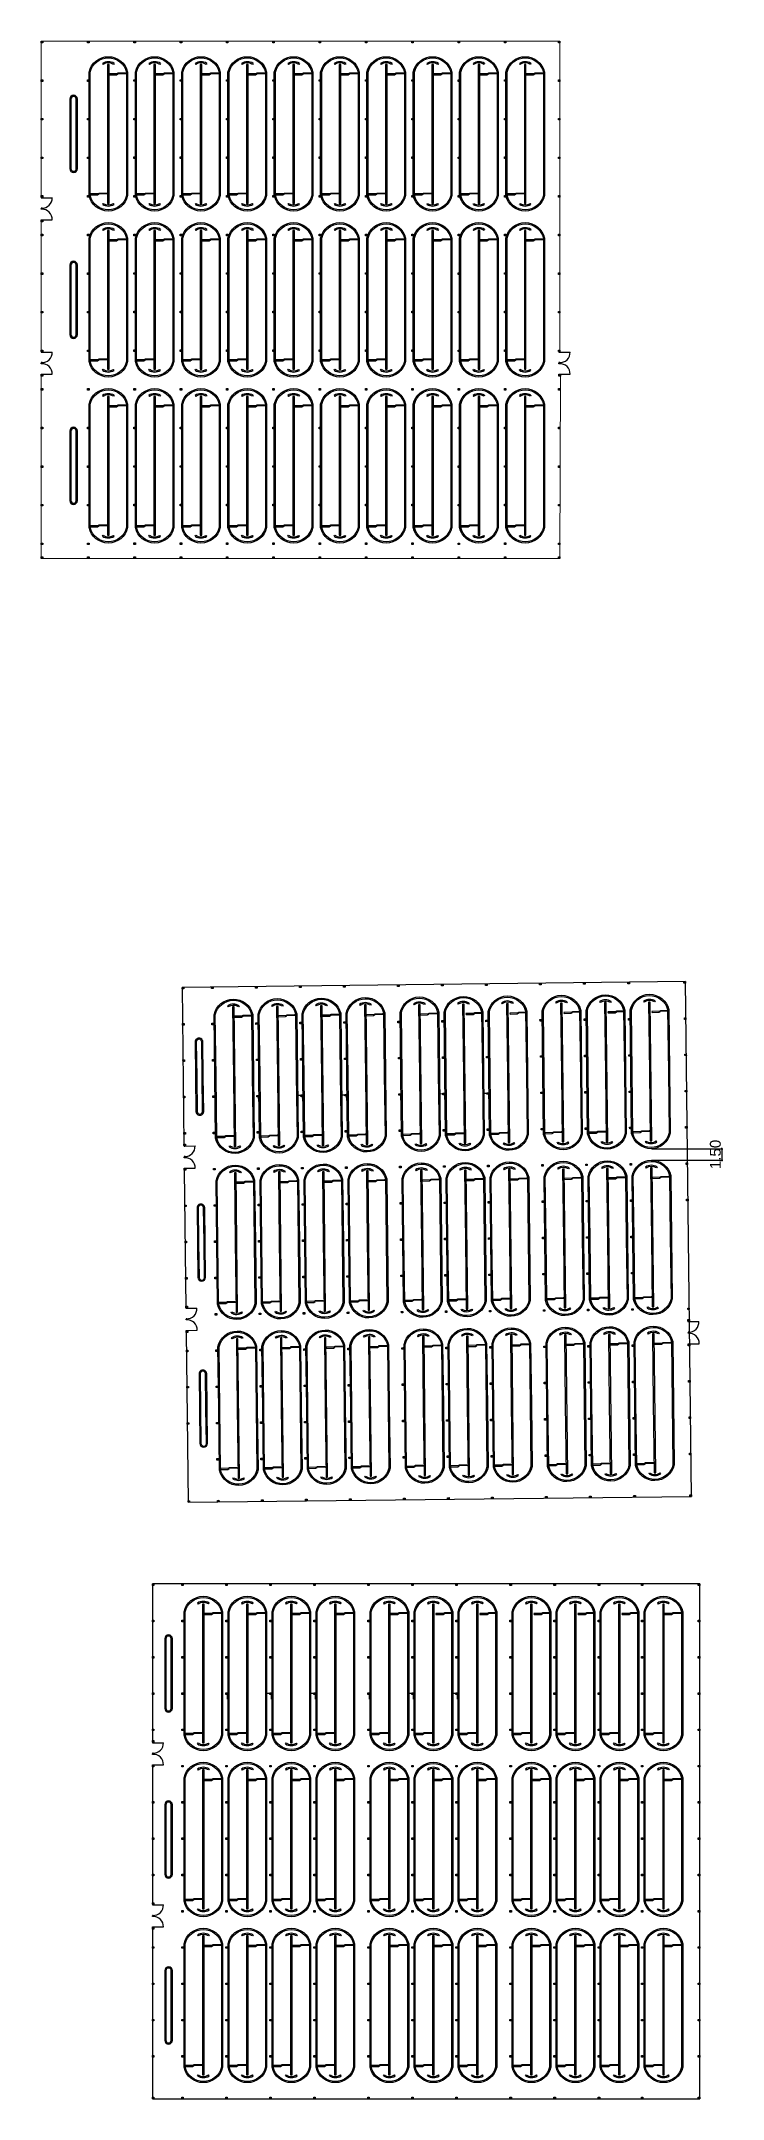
# Model space of a CAD drawing. Header units: metres. Extents: x 2572 to 5235, y 1556 to 2684.
# Drawn here: x 4679.2 to 4767.5, y 2417.9 to 2684.5 of the extents above; entities that cross this region are included whole.
import ezdxf

# ---------------------------------------------------------------- set-up
doc = ezdxf.new("R2010")
doc.units = ezdxf.units.M
doc.layers.add('ACERO LONG', color=211, linetype='Continuous', lineweight=35)
doc.layers.add('VIGAS DE LOSA1', color=190, linetype='Continuous', lineweight=9)
doc.layers.add('graf-02', color=4, linetype='Continuous')
doc.styles.get("Standard").update_dxf_attribs({"font": 'arial.ttf'})
doc.dimstyles.new('ESC. 1.1000', dxfattribs={"dimscale": 0, "dimtxt": 1.4, "dimasz": 0.05, "dimexe": 0.15, "dimexo": 0.1, "dimgap": 0.1, "dimtad": 1, "dimtoh": 1, "dimzin": 4, "dimdsep": 46, "dimtxsty": 'Standard', "dimblk": 'DOT', "dimcen": 0.25, "dimaunit": 1, "dimadec": 4, "dimazin": 3, "dimtfac": 1, "dimtix": 1, "dimtmove": 1, "dimatfit": 2, "dimldrblk": 'DOT', "dimfxl": 1, "dimarcsym": 1})

msp = doc.modelspace()

# ---------------------------------------------------------------- blocks, each defined once
blk = doc.blocks.new('_Dot')
at = {"layer": 'graf-02', "color": 0, "lineweight": -2}
blk.add_line((-0.5, 0), (-1, 0), dxfattribs=at)
at = {"layer": 'graf-02', "color": 0, "const_width": 0.5}
blk.add_lwpolyline([(-0.25, 0, 1), (0.25, 0, 1)], format="xyb", close=True, dxfattribs=at)
blk = doc.blocks.new('*D42')
at = {"layer": 'ACERO LONG', "color": 0, "linetype": 'Continuous', "lineweight": -2, "transparency": 16777216}
for p, q in [((4758.24, 2541.01), (4767.46, 2541.01)), ((4767.31, 2541.06), (4767.31, 2541.11)), ((4767.31, 2541.01), (4767.31, 2539.51)), ((4758.27, 2539.51), (4767.46, 2539.51)), ((4767.31, 2539.46), (4767.31, 2539.41))]:
    blk.add_line(p, q, dxfattribs=at)
at = {"layer": 'Defpoints', "color": 0, "linetype": 'Continuous', "transparency": 16777216}
for p in [(4758.14, 2541.01), (4758.17, 2539.51), (4767.31, 2539.51)]:
    blk.add_point(p, dxfattribs=at)
at = {"layer": 'ACERO LONG', "color": 0, "linetype": 'Continuous', "lineweight": -2, "transparency": 16777216, "xscale": 0.05, "yscale": 0.05, "zscale": 0.05}
for p, rotation in [((4767.31, 2541.01), 270), ((4767.31, 2539.51), 90)]:
    blk.add_blockref('_Dot', p, dxfattribs=dict(at, rotation=rotation))
at = {"layer": 'ACERO LONG', "color": 0, "linetype": 'Continuous', "lineweight": 9, "transparency": 16777216, "insert": (4766.49, 2540.26), "char_height": 1.4, "attachment_point": 5, "rotation": 90}
blk.add_mtext('1.50', dxfattribs=at)

# ---------------------------------------------------------------- dimensions: what is measured, and where the dimension line sits
at = {"layer": 'ACERO LONG', "color": 2, "linetype": 'Continuous', "lineweight": 9}
dim = msp.add_linear_dim(base=(4767.306, 2539.508), p1=(4758.139, 2541.008), p2=(4758.167, 2539.508), angle=90, dimstyle='ESC. 1.1000', override={"dimscale": 1}, dxfattribs=at)
dim.commit()
dim.dimension.update_dxf_attribs({"geometry": '*D42', "text_midpoint": (4766.492, 2540.258)})

# ---------------------------------------------------------------- linework, layer by layer
for points in [[(4679.359, 2684.468), (4679.359, 2684.268), (4679.159, 2684.268), (4679.159, 2684.468), (4679.359, 2684.468)], [(4685.359, 2684.468), (4685.359, 2684.268), (4685.159, 2684.268), (4685.159, 2684.468), (4685.359, 2684.468)], [(4691.359, 2684.481), (4691.359, 2684.281), (4691.159, 2684.281), (4691.159, 2684.481), (4691.359, 2684.481)], [(4697.359, 2684.481), (4697.359, 2684.281), (4697.159, 2684.281), (4697.159, 2684.481), (4697.359, 2684.481)], [(4703.359, 2684.481), (4703.359, 2684.281), (4703.159, 2684.281), (4703.159, 2684.481), (4703.359, 2684.481)], [(4709.359, 2684.481), (4709.359, 2684.281), (4709.159, 2684.281), (4709.159, 2684.481), (4709.359, 2684.481)], [(4715.359, 2684.481), (4715.359, 2684.281), (4715.159, 2684.281), (4715.159, 2684.481), (4715.359, 2684.481)], [(4721.359, 2684.481), (4721.359, 2684.281), (4721.159, 2684.281), (4721.159, 2684.481), (4721.359, 2684.481)], [(4727.359, 2684.481), (4727.359, 2684.281), (4727.159, 2684.281), (4727.159, 2684.481), (4727.359, 2684.481)], [(4733.359, 2684.468), (4733.359, 2684.268), (4733.159, 2684.268), (4733.159, 2684.468), (4733.359, 2684.468)], [(4739.359, 2684.481), (4739.359, 2684.281), (4739.159, 2684.281), (4739.159, 2684.481), (4739.359, 2684.481)], [(4746.359, 2684.468), (4746.359, 2684.268), (4746.159, 2684.268), (4746.159, 2684.468), (4746.359, 2684.468)], [(4687.097, 2681.593), (4687.178, 2681.467)], [(4688.605, 2681.601), (4688.525, 2681.473)], [(4693.097, 2681.593), (4693.178, 2681.467)], [(4694.605, 2681.601), (4694.525, 2681.473)], [(4699.097, 2681.593), (4699.178, 2681.467)], [(4700.605, 2681.601), (4700.525, 2681.473)], [(4705.097, 2681.593), (4705.178, 2681.467)], [(4706.605, 2681.601), (4706.525, 2681.473)], [(4711.097, 2681.593), (4711.178, 2681.467)], [(4712.605, 2681.601), (4712.525, 2681.473)], [(4717.097, 2681.593), (4717.178, 2681.467)], [(4718.605, 2681.601), (4718.525, 2681.473)], [(4723.097, 2681.593), (4723.178, 2681.467)], [(4724.605, 2681.601), (4724.525, 2681.473)], [(4729.097, 2681.593), (4729.178, 2681.467)], [(4730.605, 2681.601), (4730.525, 2681.473)], [(4735.097, 2681.593), (4735.178, 2681.467)], [(4736.605, 2681.601), (4736.525, 2681.473)], [(4741.097, 2681.593), (4741.178, 2681.467)], [(4742.605, 2681.601), (4742.525, 2681.473)], [(4679.359, 2679.468), (4679.359, 2679.268), (4679.159, 2679.268), (4679.159, 2679.468), (4679.359, 2679.468)], [(4685.359, 2679.468), (4685.359, 2679.268), (4685.159, 2679.268), (4685.159, 2679.468), (4685.359, 2679.468)], [(4687.759, 2672.468), (4687.759, 2663.468), (4687.959, 2663.468), (4687.959, 2681.468), (4687.759, 2681.468), (4687.759, 2672.468)], [(4690.209, 2680.244), (4687.959, 2680.244), (4687.993, 2680.123), (4688.906, 2680.123), (4689.084, 2680.244), (4689.084, 2680.365), (4690.078, 2680.365), (4690.209, 2680.244)], [(4691.359, 2679.481), (4691.359, 2679.281), (4691.159, 2679.281), (4691.159, 2679.481), (4691.359, 2679.481)], [(4693.759, 2672.468), (4693.759, 2663.468), (4693.959, 2663.468), (4693.959, 2681.468), (4693.759, 2681.468), (4693.759, 2672.468)], [(4696.209, 2680.244), (4693.959, 2680.244), (4693.993, 2680.123), (4694.906, 2680.123), (4695.084, 2680.244), (4695.084, 2680.365), (4696.078, 2680.365), (4696.209, 2680.244)], [(4697.359, 2679.481), (4697.359, 2679.281), (4697.159, 2679.281), (4697.159, 2679.481), (4697.359, 2679.481)], [(4699.759, 2672.468), (4699.759, 2663.468), (4699.959, 2663.468), (4699.959, 2681.468), (4699.759, 2681.468), (4699.759, 2672.468)], [(4702.209, 2680.244), (4699.959, 2680.244), (4699.993, 2680.123), (4700.906, 2680.123), (4701.084, 2680.244), (4701.084, 2680.365), (4702.078, 2680.365), (4702.209, 2680.244)], [(4703.359, 2679.481), (4703.359, 2679.281), (4703.159, 2679.281), (4703.159, 2679.481), (4703.359, 2679.481)], [(4705.759, 2672.468), (4705.759, 2663.468), (4705.959, 2663.468), (4705.959, 2681.468), (4705.759, 2681.468), (4705.759, 2672.468)], [(4708.209, 2680.244), (4705.959, 2680.244), (4705.993, 2680.123), (4706.906, 2680.123), (4707.084, 2680.244), (4707.084, 2680.365), (4708.078, 2680.365), (4708.209, 2680.244)], [(4709.359, 2679.481), (4709.359, 2679.281), (4709.159, 2679.281), (4709.159, 2679.481), (4709.359, 2679.481)], [(4711.759, 2672.468), (4711.759, 2663.468), (4711.959, 2663.468), (4711.959, 2681.468), (4711.759, 2681.468), (4711.759, 2672.468)], [(4714.209, 2680.244), (4711.959, 2680.244), (4711.993, 2680.123), (4712.906, 2680.123), (4713.084, 2680.244), (4713.084, 2680.365), (4714.078, 2680.365), (4714.209, 2680.244)], [(4715.359, 2679.481), (4715.359, 2679.281), (4715.159, 2679.281), (4715.159, 2679.481), (4715.359, 2679.481)], [(4717.759, 2672.468), (4717.759, 2663.468), (4717.959, 2663.468), (4717.959, 2681.468), (4717.759, 2681.468), (4717.759, 2672.468)], [(4720.209, 2680.244), (4717.959, 2680.244), (4717.993, 2680.123), (4718.906, 2680.123), (4719.084, 2680.244), (4719.084, 2680.365), (4720.078, 2680.365), (4720.209, 2680.244)], [(4721.359, 2679.481), (4721.359, 2679.281), (4721.159, 2679.281), (4721.159, 2679.481), (4721.359, 2679.481)], [(4723.759, 2672.468), (4723.759, 2663.468), (4723.959, 2663.468), (4723.959, 2681.468), (4723.759, 2681.468), (4723.759, 2672.468)], [(4726.209, 2680.244), (4723.959, 2680.244), (4723.993, 2680.123), (4724.906, 2680.123), (4725.084, 2680.244), (4725.084, 2680.365), (4726.078, 2680.365), (4726.209, 2680.244)], [(4727.359, 2679.481), (4727.359, 2679.281), (4727.159, 2679.281), (4727.159, 2679.481), (4727.359, 2679.481)], [(4729.759, 2672.468), (4729.759, 2663.468), (4729.959, 2663.468), (4729.959, 2681.468), (4729.759, 2681.468), (4729.759, 2672.468)], [(4732.209, 2680.244), (4729.959, 2680.244), (4729.993, 2680.123), (4730.906, 2680.123), (4731.084, 2680.244), (4731.084, 2680.365), (4732.078, 2680.365), (4732.209, 2680.244)], [(4733.359, 2679.468), (4733.359, 2679.268), (4733.159, 2679.268), (4733.159, 2679.468), (4733.359, 2679.468)], [(4735.759, 2672.468), (4735.759, 2663.468), (4735.959, 2663.468), (4735.959, 2681.468), (4735.759, 2681.468), (4735.759, 2672.468)], [(4738.209, 2680.244), (4735.959, 2680.244), (4735.993, 2680.123), (4736.906, 2680.123), (4737.084, 2680.244), (4737.084, 2680.365), (4738.078, 2680.365), (4738.209, 2680.244)], [(4739.359, 2679.481), (4739.359, 2679.281), (4739.159, 2679.281), (4739.159, 2679.481), (4739.359, 2679.481)], [(4741.759, 2672.468), (4741.759, 2663.468), (4741.959, 2663.468), (4741.959, 2681.468), (4741.759, 2681.468), (4741.759, 2672.468)], [(4744.209, 2680.244), (4741.959, 2680.244), (4741.993, 2680.123), (4742.906, 2680.123), (4743.084, 2680.244), (4743.084, 2680.365), (4744.078, 2680.365), (4744.209, 2680.244)], [(4746.359, 2679.468), (4746.359, 2679.268), (4746.159, 2679.268), (4746.159, 2679.468), (4746.359, 2679.468)], [(4679.359, 2674.468), (4679.359, 2674.268), (4679.159, 2674.268), (4679.159, 2674.468), (4679.359, 2674.468)], [(4685.359, 2674.468), (4685.359, 2674.268), (4685.159, 2674.268), (4685.159, 2674.468), (4685.359, 2674.468)], [(4691.359, 2674.481), (4691.359, 2674.281), (4691.159, 2674.281), (4691.159, 2674.481), (4691.359, 2674.481)], [(4697.359, 2674.481), (4697.359, 2674.281), (4697.159, 2674.281), (4697.159, 2674.481), (4697.359, 2674.481)], [(4703.359, 2674.481), (4703.359, 2674.281), (4703.159, 2674.281), (4703.159, 2674.481), (4703.359, 2674.481)], [(4709.359, 2674.481), (4709.359, 2674.281), (4709.159, 2674.281), (4709.159, 2674.481), (4709.359, 2674.481)], [(4715.359, 2674.481), (4715.359, 2674.281), (4715.159, 2674.281), (4715.159, 2674.481), (4715.359, 2674.481)], [(4721.359, 2674.481), (4721.359, 2674.281), (4721.159, 2674.281), (4721.159, 2674.481), (4721.359, 2674.481)], [(4727.359, 2674.481), (4727.359, 2674.281), (4727.159, 2674.281), (4727.159, 2674.481), (4727.359, 2674.481)], [(4733.359, 2674.468), (4733.359, 2674.268), (4733.159, 2674.268), (4733.159, 2674.468), (4733.359, 2674.468)], [(4739.359, 2674.481), (4739.359, 2674.281), (4739.159, 2674.281), (4739.159, 2674.481), (4739.359, 2674.481)], [(4746.359, 2674.468), (4746.359, 2674.268), (4746.159, 2674.268), (4746.159, 2674.468), (4746.359, 2674.468)], [(4679.359, 2669.468), (4679.359, 2669.268), (4679.159, 2669.268), (4679.159, 2669.468), (4679.359, 2669.468)], [(4685.359, 2669.468), (4685.359, 2669.268), (4685.159, 2669.268), (4685.159, 2669.468), (4685.359, 2669.468)], [(4691.359, 2669.481), (4691.359, 2669.281), (4691.159, 2669.281), (4691.159, 2669.481), (4691.359, 2669.481)], [(4697.359, 2669.481), (4697.359, 2669.281), (4697.159, 2669.281), (4697.159, 2669.481), (4697.359, 2669.481)], [(4703.359, 2669.481), (4703.359, 2669.281), (4703.159, 2669.281), (4703.159, 2669.481), (4703.359, 2669.481)], [(4709.359, 2669.481), (4709.359, 2669.281), (4709.159, 2669.281), (4709.159, 2669.481), (4709.359, 2669.481)], [(4715.359, 2669.481), (4715.359, 2669.281), (4715.159, 2669.281), (4715.159, 2669.481), (4715.359, 2669.481)], [(4721.359, 2669.481), (4721.359, 2669.281), (4721.159, 2669.281), (4721.159, 2669.481), (4721.359, 2669.481)], [(4727.359, 2669.481), (4727.359, 2669.281), (4727.159, 2669.281), (4727.159, 2669.481), (4727.359, 2669.481)], [(4733.359, 2669.468), (4733.359, 2669.268), (4733.159, 2669.268), (4733.159, 2669.468), (4733.359, 2669.468)], [(4739.359, 2669.481), (4739.359, 2669.281), (4739.159, 2669.281), (4739.159, 2669.481), (4739.359, 2669.481)], [(4746.359, 2669.468), (4746.359, 2669.268), (4746.159, 2669.268), (4746.159, 2669.468), (4746.359, 2669.468)], [(4679.359, 2664.468), (4679.359, 2664.268), (4679.159, 2664.268), (4679.159, 2664.468), (4679.359, 2664.468)], [(4679.283, 2664.268), (4679.159, 2664.268), (4679.159, 2664.205), (4679.283, 2664.205), (4679.283, 2664.268)], [(4679.221, 2664.205), (4680.588, 2664.205)], [(4685.359, 2664.468), (4685.359, 2664.268), (4685.159, 2664.268), (4685.159, 2664.468), (4685.359, 2664.468)], [(4687.759, 2664.688), (4685.509, 2664.688), (4685.543, 2664.567), (4686.456, 2664.567), (4686.634, 2664.688), (4686.634, 2664.808), (4687.628, 2664.808), (4687.759, 2664.688)], [(4687.097, 2663.342), (4687.178, 2663.468)], [(4688.605, 2663.334), (4688.525, 2663.462)], [(4691.359, 2664.481), (4691.359, 2664.281), (4691.159, 2664.281), (4691.159, 2664.481), (4691.359, 2664.481)], [(4693.759, 2664.688), (4691.509, 2664.688), (4691.543, 2664.567), (4692.456, 2664.567), (4692.634, 2664.688), (4692.634, 2664.808), (4693.628, 2664.808), (4693.759, 2664.688)], [(4693.097, 2663.342), (4693.178, 2663.468)], [(4694.605, 2663.334), (4694.525, 2663.462)], [(4697.359, 2664.481), (4697.359, 2664.281), (4697.159, 2664.281), (4697.159, 2664.481), (4697.359, 2664.481)], [(4699.759, 2664.688), (4697.509, 2664.688), (4697.543, 2664.567), (4698.456, 2664.567), (4698.634, 2664.688), (4698.634, 2664.808), (4699.628, 2664.808), (4699.759, 2664.688)], [(4699.097, 2663.342), (4699.178, 2663.468)], [(4700.605, 2663.334), (4700.525, 2663.462)], [(4703.359, 2664.481), (4703.359, 2664.281), (4703.159, 2664.281), (4703.159, 2664.481), (4703.359, 2664.481)], [(4705.759, 2664.688), (4703.509, 2664.688), (4703.543, 2664.567), (4704.456, 2664.567), (4704.634, 2664.688), (4704.634, 2664.808), (4705.628, 2664.808), (4705.759, 2664.688)], [(4705.097, 2663.342), (4705.178, 2663.468)], [(4706.605, 2663.334), (4706.525, 2663.462)], [(4709.359, 2664.481), (4709.359, 2664.281), (4709.159, 2664.281), (4709.159, 2664.481), (4709.359, 2664.481)], [(4711.759, 2664.688), (4709.509, 2664.688), (4709.543, 2664.567), (4710.456, 2664.567), (4710.634, 2664.688), (4710.634, 2664.808), (4711.628, 2664.808), (4711.759, 2664.688)], [(4711.097, 2663.342), (4711.178, 2663.468)], [(4712.605, 2663.334), (4712.525, 2663.462)], [(4715.359, 2664.481), (4715.359, 2664.281), (4715.159, 2664.281), (4715.159, 2664.481), (4715.359, 2664.481)], [(4717.759, 2664.688), (4715.509, 2664.688), (4715.543, 2664.567), (4716.456, 2664.567), (4716.634, 2664.688), (4716.634, 2664.808), (4717.628, 2664.808), (4717.759, 2664.688)], [(4717.097, 2663.342), (4717.178, 2663.468)], [(4718.605, 2663.334), (4718.525, 2663.462)], [(4721.359, 2664.481), (4721.359, 2664.281), (4721.159, 2664.281), (4721.159, 2664.481), (4721.359, 2664.481)], [(4723.759, 2664.688), (4721.509, 2664.688), (4721.543, 2664.567), (4722.456, 2664.567), (4722.634, 2664.688), (4722.634, 2664.808), (4723.628, 2664.808), (4723.759, 2664.688)], [(4723.097, 2663.342), (4723.178, 2663.468)], [(4724.605, 2663.334), (4724.525, 2663.462)], [(4727.359, 2664.481), (4727.359, 2664.281), (4727.159, 2664.281), (4727.159, 2664.481), (4727.359, 2664.481)], [(4729.759, 2664.688), (4727.509, 2664.688), (4727.543, 2664.567), (4728.456, 2664.567), (4728.634, 2664.688), (4728.634, 2664.808), (4729.628, 2664.808), (4729.759, 2664.688)], [(4729.097, 2663.342), (4729.178, 2663.468)], [(4730.605, 2663.334), (4730.525, 2663.462)], [(4733.359, 2664.468), (4733.359, 2664.268), (4733.159, 2664.268), (4733.159, 2664.468), (4733.359, 2664.468)], [(4735.759, 2664.688), (4733.509, 2664.688), (4733.543, 2664.567), (4734.456, 2664.567), (4734.634, 2664.688), (4734.634, 2664.808), (4735.628, 2664.808), (4735.759, 2664.688)], [(4735.097, 2663.342), (4735.178, 2663.468)], [(4736.605, 2663.334), (4736.525, 2663.462)], [(4739.359, 2664.481), (4739.359, 2664.281), (4739.159, 2664.281), (4739.159, 2664.481), (4739.359, 2664.481)], [(4741.759, 2664.688), (4739.509, 2664.688), (4739.543, 2664.567), (4740.456, 2664.567), (4740.634, 2664.688), (4740.634, 2664.808), (4741.628, 2664.808), (4741.759, 2664.688)], [(4741.097, 2663.342), (4741.178, 2663.468)], [(4742.605, 2663.334), (4742.525, 2663.462)], [(4746.359, 2664.468), (4746.359, 2664.268), (4746.159, 2664.268), (4746.159, 2664.468), (4746.359, 2664.468)], [(4679.283, 2662.838), (4679.159, 2662.838), (4679.159, 2662.768), (4679.283, 2662.768), (4679.283, 2662.838)], [(4679.283, 2662.697), (4679.159, 2662.697), (4679.159, 2662.768), (4679.283, 2662.768), (4679.283, 2662.697)], [(4679.283, 2661.268), (4679.159, 2661.268), (4679.159, 2661.33), (4679.283, 2661.33), (4679.283, 2661.268)], [(4679.359, 2661.268), (4679.359, 2661.068), (4679.159, 2661.068), (4679.159, 2661.268), (4679.359, 2661.268)], [(4679.221, 2661.33), (4680.588, 2661.33)], [(4679.359, 2659.468), (4679.359, 2659.268), (4679.159, 2659.268), (4679.159, 2659.468), (4679.359, 2659.468)], [(4685.359, 2659.468), (4685.359, 2659.268), (4685.159, 2659.268), (4685.159, 2659.468), (4685.359, 2659.468)], [(4687.097, 2660.093), (4687.178, 2659.967)], [(4687.759, 2650.968), (4687.759, 2641.968), (4687.959, 2641.968), (4687.959, 2659.968), (4687.759, 2659.968), (4687.759, 2650.968)], [(4690.209, 2658.744), (4687.959, 2658.744), (4687.993, 2658.623), (4688.906, 2658.623), (4689.084, 2658.744), (4689.084, 2658.865), (4690.078, 2658.865), (4690.209, 2658.744)], [(4688.605, 2660.101), (4688.525, 2659.973)], [(4691.359, 2659.481), (4691.359, 2659.281), (4691.159, 2659.281), (4691.159, 2659.481), (4691.359, 2659.481)], [(4693.097, 2660.093), (4693.178, 2659.967)], [(4693.759, 2650.968), (4693.759, 2641.968), (4693.959, 2641.968), (4693.959, 2659.968), (4693.759, 2659.968), (4693.759, 2650.968)], [(4696.209, 2658.744), (4693.959, 2658.744), (4693.993, 2658.623), (4694.906, 2658.623), (4695.084, 2658.744), (4695.084, 2658.865), (4696.078, 2658.865), (4696.209, 2658.744)], [(4694.605, 2660.101), (4694.525, 2659.973)], [(4697.359, 2659.481), (4697.359, 2659.281), (4697.159, 2659.281), (4697.159, 2659.481), (4697.359, 2659.481)], [(4699.097, 2660.093), (4699.178, 2659.967)], [(4699.759, 2650.968), (4699.759, 2641.968), (4699.959, 2641.968), (4699.959, 2659.968), (4699.759, 2659.968), (4699.759, 2650.968)], [(4702.209, 2658.744), (4699.959, 2658.744), (4699.993, 2658.623), (4700.906, 2658.623), (4701.084, 2658.744), (4701.084, 2658.865), (4702.078, 2658.865), (4702.209, 2658.744)], [(4700.605, 2660.101), (4700.525, 2659.973)], [(4703.359, 2659.481), (4703.359, 2659.281), (4703.159, 2659.281), (4703.159, 2659.481), (4703.359, 2659.481)], [(4705.097, 2660.093), (4705.178, 2659.967)], [(4705.759, 2650.968), (4705.759, 2641.968), (4705.959, 2641.968), (4705.959, 2659.968), (4705.759, 2659.968), (4705.759, 2650.968)], [(4708.209, 2658.744), (4705.959, 2658.744), (4705.993, 2658.623), (4706.906, 2658.623), (4707.084, 2658.744), (4707.084, 2658.865), (4708.078, 2658.865), (4708.209, 2658.744)], [(4706.605, 2660.101), (4706.525, 2659.973)], [(4709.359, 2659.481), (4709.359, 2659.281), (4709.159, 2659.281), (4709.159, 2659.481), (4709.359, 2659.481)], [(4711.097, 2660.093), (4711.178, 2659.967)], [(4711.759, 2650.968), (4711.759, 2641.968), (4711.959, 2641.968), (4711.959, 2659.968), (4711.759, 2659.968), (4711.759, 2650.968)], [(4714.209, 2658.744), (4711.959, 2658.744), (4711.993, 2658.623), (4712.906, 2658.623), (4713.084, 2658.744), (4713.084, 2658.865), (4714.078, 2658.865), (4714.209, 2658.744)], [(4712.605, 2660.101), (4712.525, 2659.973)], [(4715.359, 2659.481), (4715.359, 2659.281), (4715.159, 2659.281), (4715.159, 2659.481), (4715.359, 2659.481)], [(4717.097, 2660.093), (4717.178, 2659.967)], [(4717.759, 2650.968), (4717.759, 2641.968), (4717.959, 2641.968), (4717.959, 2659.968), (4717.759, 2659.968), (4717.759, 2650.968)], [(4720.209, 2658.744), (4717.959, 2658.744), (4717.993, 2658.623), (4718.906, 2658.623), (4719.084, 2658.744), (4719.084, 2658.865), (4720.078, 2658.865), (4720.209, 2658.744)], [(4718.605, 2660.101), (4718.525, 2659.973)], [(4721.359, 2659.481), (4721.359, 2659.281), (4721.159, 2659.281), (4721.159, 2659.481), (4721.359, 2659.481)], [(4723.097, 2660.093), (4723.178, 2659.967)], [(4723.759, 2650.968), (4723.759, 2641.968), (4723.959, 2641.968), (4723.959, 2659.968), (4723.759, 2659.968), (4723.759, 2650.968)], [(4726.209, 2658.744), (4723.959, 2658.744), (4723.993, 2658.623), (4724.906, 2658.623), (4725.084, 2658.744), (4725.084, 2658.865), (4726.078, 2658.865), (4726.209, 2658.744)], [(4724.605, 2660.101), (4724.525, 2659.973)], [(4727.359, 2659.481), (4727.359, 2659.281), (4727.159, 2659.281), (4727.159, 2659.481), (4727.359, 2659.481)], [(4729.097, 2660.093), (4729.178, 2659.967)], [(4729.759, 2650.968), (4729.759, 2641.968), (4729.959, 2641.968), (4729.959, 2659.968), (4729.759, 2659.968), (4729.759, 2650.968)], [(4732.209, 2658.744), (4729.959, 2658.744), (4729.993, 2658.623), (4730.906, 2658.623), (4731.084, 2658.744), (4731.084, 2658.865), (4732.078, 2658.865), (4732.209, 2658.744)], [(4730.605, 2660.101), (4730.525, 2659.973)], [(4733.359, 2659.468), (4733.359, 2659.268), (4733.159, 2659.268), (4733.159, 2659.468), (4733.359, 2659.468)], [(4735.097, 2660.093), (4735.178, 2659.967)], [(4735.759, 2650.968), (4735.759, 2641.968), (4735.959, 2641.968), (4735.959, 2659.968), (4735.759, 2659.968), (4735.759, 2650.968)], [(4738.209, 2658.744), (4735.959, 2658.744), (4735.993, 2658.623), (4736.906, 2658.623), (4737.084, 2658.744), (4737.084, 2658.865), (4738.078, 2658.865), (4738.209, 2658.744)], [(4736.605, 2660.101), (4736.525, 2659.973)], [(4739.359, 2659.481), (4739.359, 2659.281), (4739.159, 2659.281), (4739.159, 2659.481), (4739.359, 2659.481)], [(4741.097, 2660.093), (4741.178, 2659.967)], [(4741.759, 2650.968), (4741.759, 2641.968), (4741.959, 2641.968), (4741.959, 2659.968), (4741.759, 2659.968), (4741.759, 2650.968)], [(4744.209, 2658.744), (4741.959, 2658.744), (4741.993, 2658.623), (4742.906, 2658.623), (4743.084, 2658.744), (4743.084, 2658.865), (4744.078, 2658.865), (4744.209, 2658.744)], [(4742.605, 2660.101), (4742.525, 2659.973)], [(4746.359, 2659.468), (4746.359, 2659.268), (4746.159, 2659.268), (4746.159, 2659.468), (4746.359, 2659.468)], [(4679.359, 2654.468), (4679.359, 2654.268), (4679.159, 2654.268), (4679.159, 2654.468), (4679.359, 2654.468)], [(4685.359, 2654.468), (4685.359, 2654.268), (4685.159, 2654.268), (4685.159, 2654.468), (4685.359, 2654.468)], [(4691.359, 2654.481), (4691.359, 2654.281), (4691.159, 2654.281), (4691.159, 2654.481), (4691.359, 2654.481)], [(4697.359, 2654.481), (4697.359, 2654.281), (4697.159, 2654.281), (4697.159, 2654.481), (4697.359, 2654.481)], [(4703.359, 2654.481), (4703.359, 2654.281), (4703.159, 2654.281), (4703.159, 2654.481), (4703.359, 2654.481)], [(4709.359, 2654.481), (4709.359, 2654.281), (4709.159, 2654.281), (4709.159, 2654.481), (4709.359, 2654.481)], [(4715.359, 2654.481), (4715.359, 2654.281), (4715.159, 2654.281), (4715.159, 2654.481), (4715.359, 2654.481)], [(4721.359, 2654.481), (4721.359, 2654.281), (4721.159, 2654.281), (4721.159, 2654.481), (4721.359, 2654.481)], [(4727.359, 2654.481), (4727.359, 2654.281), (4727.159, 2654.281), (4727.159, 2654.481), (4727.359, 2654.481)], [(4733.359, 2654.468), (4733.359, 2654.268), (4733.159, 2654.268), (4733.159, 2654.468), (4733.359, 2654.468)], [(4739.359, 2654.481), (4739.359, 2654.281), (4739.159, 2654.281), (4739.159, 2654.481), (4739.359, 2654.481)], [(4746.359, 2654.468), (4746.359, 2654.268), (4746.159, 2654.268), (4746.159, 2654.468), (4746.359, 2654.468)], [(4679.359, 2649.468), (4679.359, 2649.268), (4679.159, 2649.268), (4679.159, 2649.468), (4679.359, 2649.468)], [(4685.359, 2649.468), (4685.359, 2649.268), (4685.159, 2649.268), (4685.159, 2649.468), (4685.359, 2649.468)], [(4691.359, 2649.481), (4691.359, 2649.281), (4691.159, 2649.281), (4691.159, 2649.481), (4691.359, 2649.481)], [(4697.359, 2649.481), (4697.359, 2649.281), (4697.159, 2649.281), (4697.159, 2649.481), (4697.359, 2649.481)], [(4703.359, 2649.481), (4703.359, 2649.281), (4703.159, 2649.281), (4703.159, 2649.481), (4703.359, 2649.481)], [(4709.359, 2649.481), (4709.359, 2649.281), (4709.159, 2649.281), (4709.159, 2649.481), (4709.359, 2649.481)], [(4715.359, 2649.481), (4715.359, 2649.281), (4715.159, 2649.281), (4715.159, 2649.481), (4715.359, 2649.481)], [(4721.359, 2649.481), (4721.359, 2649.281), (4721.159, 2649.281), (4721.159, 2649.481), (4721.359, 2649.481)], [(4727.359, 2649.481), (4727.359, 2649.281), (4727.159, 2649.281), (4727.159, 2649.481), (4727.359, 2649.481)], [(4733.359, 2649.468), (4733.359, 2649.268), (4733.159, 2649.268), (4733.159, 2649.468), (4733.359, 2649.468)], [(4739.359, 2649.481), (4739.359, 2649.281), (4739.159, 2649.281), (4739.159, 2649.481), (4739.359, 2649.481)], [(4746.359, 2649.468), (4746.359, 2649.268), (4746.159, 2649.268), (4746.159, 2649.468), (4746.359, 2649.468)], [(4679.359, 2644.468), (4679.359, 2644.268), (4679.159, 2644.268), (4679.159, 2644.468), (4679.359, 2644.468)], [(4685.359, 2644.468), (4685.359, 2644.268), (4685.159, 2644.268), (4685.159, 2644.468), (4685.359, 2644.468)], [(4691.359, 2644.481), (4691.359, 2644.281), (4691.159, 2644.281), (4691.159, 2644.481), (4691.359, 2644.481)], [(4697.359, 2644.481), (4697.359, 2644.281), (4697.159, 2644.281), (4697.159, 2644.481), (4697.359, 2644.481)], [(4703.359, 2644.481), (4703.359, 2644.281), (4703.159, 2644.281), (4703.159, 2644.481), (4703.359, 2644.481)], [(4709.359, 2644.481), (4709.359, 2644.281), (4709.159, 2644.281), (4709.159, 2644.481), (4709.359, 2644.481)], [(4715.359, 2644.481), (4715.359, 2644.281), (4715.159, 2644.281), (4715.159, 2644.481), (4715.359, 2644.481)], [(4721.359, 2644.481), (4721.359, 2644.281), (4721.159, 2644.281), (4721.159, 2644.481), (4721.359, 2644.481)], [(4727.359, 2644.481), (4727.359, 2644.281), (4727.159, 2644.281), (4727.159, 2644.481), (4727.359, 2644.481)], [(4733.359, 2644.468), (4733.359, 2644.268), (4733.159, 2644.268), (4733.159, 2644.468), (4733.359, 2644.468)], [(4739.359, 2644.481), (4739.359, 2644.281), (4739.159, 2644.281), (4739.159, 2644.481), (4739.359, 2644.481)], [(4746.359, 2644.468), (4746.359, 2644.268), (4746.159, 2644.268), (4746.159, 2644.468), (4746.359, 2644.468)], [(4679.283, 2644.268), (4679.159, 2644.268), (4679.159, 2644.205), (4679.283, 2644.205), (4679.283, 2644.268)], [(4679.283, 2642.838), (4679.159, 2642.838), (4679.159, 2642.768), (4679.283, 2642.768), (4679.283, 2642.838)], [(4679.283, 2642.697), (4679.159, 2642.697), (4679.159, 2642.768), (4679.283, 2642.768), (4679.283, 2642.697)], [(4679.221, 2644.205), (4680.588, 2644.205)], [(4687.759, 2643.188), (4685.509, 2643.188), (4685.543, 2643.067), (4686.456, 2643.067), (4686.634, 2643.188), (4686.634, 2643.308), (4687.628, 2643.308), (4687.759, 2643.188)], [(4687.097, 2641.842), (4687.178, 2641.968)], [(4688.605, 2641.834), (4688.525, 2641.962)], [(4693.759, 2643.188), (4691.509, 2643.188), (4691.543, 2643.067), (4692.456, 2643.067), (4692.634, 2643.188), (4692.634, 2643.308), (4693.628, 2643.308), (4693.759, 2643.188)], [(4693.097, 2641.842), (4693.178, 2641.968)], [(4694.605, 2641.834), (4694.525, 2641.962)], [(4699.759, 2643.188), (4697.509, 2643.188), (4697.543, 2643.067), (4698.456, 2643.067), (4698.634, 2643.188), (4698.634, 2643.308), (4699.628, 2643.308), (4699.759, 2643.188)], [(4699.097, 2641.842), (4699.178, 2641.968)], [(4700.605, 2641.834), (4700.525, 2641.962)], [(4705.759, 2643.188), (4703.509, 2643.188), (4703.543, 2643.067), (4704.456, 2643.067), (4704.634, 2643.188), (4704.634, 2643.308), (4705.628, 2643.308), (4705.759, 2643.188)], [(4705.097, 2641.842), (4705.178, 2641.968)], [(4706.605, 2641.834), (4706.525, 2641.962)], [(4711.759, 2643.188), (4709.509, 2643.188), (4709.543, 2643.067), (4710.456, 2643.067), (4710.634, 2643.188), (4710.634, 2643.308), (4711.628, 2643.308), (4711.759, 2643.188)], [(4711.097, 2641.842), (4711.178, 2641.968)], [(4712.605, 2641.834), (4712.525, 2641.962)], [(4717.759, 2643.188), (4715.509, 2643.188), (4715.543, 2643.067), (4716.456, 2643.067), (4716.634, 2643.188), (4716.634, 2643.308), (4717.628, 2643.308), (4717.759, 2643.188)], [(4717.097, 2641.842), (4717.178, 2641.968)], [(4718.605, 2641.834), (4718.525, 2641.962)], [(4723.759, 2643.188), (4721.509, 2643.188), (4721.543, 2643.067), (4722.456, 2643.067), (4722.634, 2643.188), (4722.634, 2643.308), (4723.628, 2643.308), (4723.759, 2643.188)], [(4723.097, 2641.842), (4723.178, 2641.968)], [(4724.605, 2641.834), (4724.525, 2641.962)], [(4729.759, 2643.188), (4727.509, 2643.188), (4727.543, 2643.067), (4728.456, 2643.067), (4728.634, 2643.188), (4728.634, 2643.308), (4729.628, 2643.308), (4729.759, 2643.188)], [(4729.097, 2641.842), (4729.178, 2641.968)], [(4730.605, 2641.834), (4730.525, 2641.962)], [(4735.759, 2643.188), (4733.509, 2643.188), (4733.543, 2643.067), (4734.456, 2643.067), (4734.634, 2643.188), (4734.634, 2643.308), (4735.628, 2643.308), (4735.759, 2643.188)], [(4735.097, 2641.842), (4735.178, 2641.968)], [(4736.605, 2641.834), (4736.525, 2641.962)], [(4741.759, 2643.188), (4739.509, 2643.188), (4739.543, 2643.067), (4740.456, 2643.067), (4740.634, 2643.188), (4740.634, 2643.308), (4741.628, 2643.308), (4741.759, 2643.188)], [(4741.097, 2641.842), (4741.178, 2641.968)], [(4742.605, 2641.834), (4742.525, 2641.962)], [(4746.359, 2644.268), (4746.234, 2644.268), (4746.234, 2644.205), (4746.359, 2644.205), (4746.359, 2644.268)], [(4746.359, 2642.838), (4746.234, 2642.838), (4746.234, 2642.768), (4746.359, 2642.768), (4746.359, 2642.838)], [(4746.359, 2642.697), (4746.234, 2642.697), (4746.234, 2642.768), (4746.359, 2642.768), (4746.359, 2642.697)], [(4746.296, 2644.205), (4747.663, 2644.205)], [(4679.283, 2641.268), (4679.159, 2641.268), (4679.159, 2641.33), (4679.283, 2641.33), (4679.283, 2641.268)], [(4679.359, 2641.268), (4679.359, 2641.068), (4679.159, 2641.068), (4679.159, 2641.268), (4679.359, 2641.268)], [(4679.359, 2639.468), (4679.359, 2639.268), (4679.159, 2639.268), (4679.159, 2639.468), (4679.359, 2639.468)], [(4679.221, 2641.33), (4680.588, 2641.33)], [(4685.359, 2639.468), (4685.359, 2639.268), (4685.159, 2639.268), (4685.159, 2639.468), (4685.359, 2639.468)], [(4691.359, 2639.481), (4691.359, 2639.281), (4691.159, 2639.281), (4691.159, 2639.481), (4691.359, 2639.481)], [(4697.359, 2639.481), (4697.359, 2639.281), (4697.159, 2639.281), (4697.159, 2639.481), (4697.359, 2639.481)], [(4703.359, 2639.481), (4703.359, 2639.281), (4703.159, 2639.281), (4703.159, 2639.481), (4703.359, 2639.481)], [(4709.359, 2639.481), (4709.359, 2639.281), (4709.159, 2639.281), (4709.159, 2639.481), (4709.359, 2639.481)], [(4715.359, 2639.481), (4715.359, 2639.281), (4715.159, 2639.281), (4715.159, 2639.481), (4715.359, 2639.481)], [(4721.359, 2639.481), (4721.359, 2639.281), (4721.159, 2639.281), (4721.159, 2639.481), (4721.359, 2639.481)], [(4727.359, 2639.481), (4727.359, 2639.281), (4727.159, 2639.281), (4727.159, 2639.481), (4727.359, 2639.481)], [(4733.359, 2639.468), (4733.359, 2639.268), (4733.159, 2639.268), (4733.159, 2639.468), (4733.359, 2639.468)], [(4739.359, 2639.481), (4739.359, 2639.281), (4739.159, 2639.281), (4739.159, 2639.481), (4739.359, 2639.481)], [(4746.359, 2639.468), (4746.359, 2639.268), (4746.159, 2639.268), (4746.159, 2639.468), (4746.359, 2639.468)], [(4746.359, 2641.268), (4746.234, 2641.268), (4746.234, 2641.33), (4746.359, 2641.33), (4746.359, 2641.268)], [(4746.434, 2641.268), (4746.434, 2641.068), (4746.234, 2641.068), (4746.234, 2641.268), (4746.434, 2641.268)], [(4746.296, 2641.33), (4747.663, 2641.33)], [(4687.097, 2638.593), (4687.178, 2638.467)], [(4687.759, 2629.468), (4687.759, 2620.468), (4687.959, 2620.468), (4687.959, 2638.468), (4687.759, 2638.468), (4687.759, 2629.468)], [(4690.209, 2637.244), (4687.959, 2637.244), (4687.993, 2637.123), (4688.906, 2637.123), (4689.084, 2637.244), (4689.084, 2637.365), (4690.078, 2637.365), (4690.209, 2637.244)], [(4688.605, 2638.601), (4688.525, 2638.473)], [(4693.097, 2638.593), (4693.178, 2638.467)], [(4693.759, 2629.468), (4693.759, 2620.468), (4693.959, 2620.468), (4693.959, 2638.468), (4693.759, 2638.468), (4693.759, 2629.468)], [(4696.209, 2637.244), (4693.959, 2637.244), (4693.993, 2637.123), (4694.906, 2637.123), (4695.084, 2637.244), (4695.084, 2637.365), (4696.078, 2637.365), (4696.209, 2637.244)], [(4694.605, 2638.601), (4694.525, 2638.473)], [(4699.097, 2638.593), (4699.178, 2638.467)], [(4699.759, 2629.468), (4699.759, 2620.468), (4699.959, 2620.468), (4699.959, 2638.468), (4699.759, 2638.468), (4699.759, 2629.468)], [(4702.209, 2637.244), (4699.959, 2637.244), (4699.993, 2637.123), (4700.906, 2637.123), (4701.084, 2637.244), (4701.084, 2637.365), (4702.078, 2637.365), (4702.209, 2637.244)], [(4700.605, 2638.601), (4700.525, 2638.473)], [(4705.097, 2638.593), (4705.178, 2638.467)], [(4705.759, 2629.468), (4705.759, 2620.468), (4705.959, 2620.468), (4705.959, 2638.468), (4705.759, 2638.468), (4705.759, 2629.468)], [(4708.209, 2637.244), (4705.959, 2637.244), (4705.993, 2637.123), (4706.906, 2637.123), (4707.084, 2637.244), (4707.084, 2637.365), (4708.078, 2637.365), (4708.209, 2637.244)], [(4706.605, 2638.601), (4706.525, 2638.473)], [(4711.097, 2638.593), (4711.178, 2638.467)], [(4711.759, 2629.468), (4711.759, 2620.468), (4711.959, 2620.468), (4711.959, 2638.468), (4711.759, 2638.468), (4711.759, 2629.468)], [(4714.209, 2637.244), (4711.959, 2637.244), (4711.993, 2637.123), (4712.906, 2637.123), (4713.084, 2637.244), (4713.084, 2637.365), (4714.078, 2637.365), (4714.209, 2637.244)], [(4712.605, 2638.601), (4712.525, 2638.473)], [(4717.097, 2638.593), (4717.178, 2638.467)], [(4717.759, 2629.468), (4717.759, 2620.468), (4717.959, 2620.468), (4717.959, 2638.468), (4717.759, 2638.468), (4717.759, 2629.468)], [(4720.209, 2637.244), (4717.959, 2637.244), (4717.993, 2637.123), (4718.906, 2637.123), (4719.084, 2637.244), (4719.084, 2637.365), (4720.078, 2637.365), (4720.209, 2637.244)], [(4718.605, 2638.601), (4718.525, 2638.473)], [(4723.097, 2638.593), (4723.178, 2638.467)], [(4723.759, 2629.468), (4723.759, 2620.468), (4723.959, 2620.468), (4723.959, 2638.468), (4723.759, 2638.468), (4723.759, 2629.468)], [(4726.209, 2637.244), (4723.959, 2637.244), (4723.993, 2637.123), (4724.906, 2637.123), (4725.084, 2637.244), (4725.084, 2637.365), (4726.078, 2637.365), (4726.209, 2637.244)], [(4724.605, 2638.601), (4724.525, 2638.473)], [(4729.097, 2638.593), (4729.178, 2638.467)], [(4729.759, 2629.468), (4729.759, 2620.468), (4729.959, 2620.468), (4729.959, 2638.468), (4729.759, 2638.468), (4729.759, 2629.468)], [(4732.209, 2637.244), (4729.959, 2637.244), (4729.993, 2637.123), (4730.906, 2637.123), (4731.084, 2637.244), (4731.084, 2637.365), (4732.078, 2637.365), (4732.209, 2637.244)], [(4730.605, 2638.601), (4730.525, 2638.473)], [(4735.097, 2638.593), (4735.178, 2638.467)], [(4735.759, 2629.468), (4735.759, 2620.468), (4735.959, 2620.468), (4735.959, 2638.468), (4735.759, 2638.468), (4735.759, 2629.468)], [(4738.209, 2637.244), (4735.959, 2637.244), (4735.993, 2637.123), (4736.906, 2637.123), (4737.084, 2637.244), (4737.084, 2637.365), (4738.078, 2637.365), (4738.209, 2637.244)], [(4736.605, 2638.601), (4736.525, 2638.473)], [(4741.097, 2638.593), (4741.178, 2638.467)], [(4741.759, 2629.468), (4741.759, 2620.468), (4741.959, 2620.468), (4741.959, 2638.468), (4741.759, 2638.468), (4741.759, 2629.468)], [(4744.209, 2637.244), (4741.959, 2637.244), (4741.993, 2637.123), (4742.906, 2637.123), (4743.084, 2637.244), (4743.084, 2637.365), (4744.078, 2637.365), (4744.209, 2637.244)], [(4742.605, 2638.601), (4742.525, 2638.473)], [(4679.359, 2634.468), (4679.359, 2634.268), (4679.159, 2634.268), (4679.159, 2634.468), (4679.359, 2634.468)], [(4685.359, 2634.468), (4685.359, 2634.268), (4685.159, 2634.268), (4685.159, 2634.468), (4685.359, 2634.468)], [(4691.359, 2634.481), (4691.359, 2634.281), (4691.159, 2634.281), (4691.159, 2634.481), (4691.359, 2634.481)], [(4697.359, 2634.481), (4697.359, 2634.281), (4697.159, 2634.281), (4697.159, 2634.481), (4697.359, 2634.481)], [(4703.359, 2634.481), (4703.359, 2634.281), (4703.159, 2634.281), (4703.159, 2634.481), (4703.359, 2634.481)], [(4709.359, 2634.481), (4709.359, 2634.281), (4709.159, 2634.281), (4709.159, 2634.481), (4709.359, 2634.481)], [(4715.359, 2634.481), (4715.359, 2634.281), (4715.159, 2634.281), (4715.159, 2634.481), (4715.359, 2634.481)], [(4721.359, 2634.481), (4721.359, 2634.281), (4721.159, 2634.281), (4721.159, 2634.481), (4721.359, 2634.481)], [(4727.359, 2634.481), (4727.359, 2634.281), (4727.159, 2634.281), (4727.159, 2634.481), (4727.359, 2634.481)], [(4733.359, 2634.468), (4733.359, 2634.268), (4733.159, 2634.268), (4733.159, 2634.468), (4733.359, 2634.468)], [(4739.359, 2634.481), (4739.359, 2634.281), (4739.159, 2634.281), (4739.159, 2634.481), (4739.359, 2634.481)], [(4746.359, 2634.468), (4746.359, 2634.268), (4746.159, 2634.268), (4746.159, 2634.468), (4746.359, 2634.468)], [(4679.359, 2629.468), (4679.359, 2629.268), (4679.159, 2629.268), (4679.159, 2629.468), (4679.359, 2629.468)], [(4685.359, 2629.468), (4685.359, 2629.268), (4685.159, 2629.268), (4685.159, 2629.468), (4685.359, 2629.468)], [(4691.359, 2629.481), (4691.359, 2629.281), (4691.159, 2629.281), (4691.159, 2629.481), (4691.359, 2629.481)], [(4697.359, 2629.481), (4697.359, 2629.281), (4697.159, 2629.281), (4697.159, 2629.481), (4697.359, 2629.481)], [(4703.359, 2629.481), (4703.359, 2629.281), (4703.159, 2629.281), (4703.159, 2629.481), (4703.359, 2629.481)], [(4709.359, 2629.481), (4709.359, 2629.281), (4709.159, 2629.281), (4709.159, 2629.481), (4709.359, 2629.481)], [(4715.359, 2629.481), (4715.359, 2629.281), (4715.159, 2629.281), (4715.159, 2629.481), (4715.359, 2629.481)], [(4721.359, 2629.481), (4721.359, 2629.281), (4721.159, 2629.281), (4721.159, 2629.481), (4721.359, 2629.481)], [(4727.359, 2629.481), (4727.359, 2629.281), (4727.159, 2629.281), (4727.159, 2629.481), (4727.359, 2629.481)], [(4733.359, 2629.468), (4733.359, 2629.268), (4733.159, 2629.268), (4733.159, 2629.468), (4733.359, 2629.468)], [(4739.359, 2629.481), (4739.359, 2629.281), (4739.159, 2629.281), (4739.159, 2629.481), (4739.359, 2629.481)], [(4746.359, 2629.468), (4746.359, 2629.268), (4746.159, 2629.268), (4746.159, 2629.468), (4746.359, 2629.468)], [(4679.359, 2624.468), (4679.359, 2624.268), (4679.159, 2624.268), (4679.159, 2624.468), (4679.359, 2624.468)], [(4685.359, 2624.468), (4685.359, 2624.268), (4685.159, 2624.268), (4685.159, 2624.468), (4685.359, 2624.468)], [(4691.359, 2624.481), (4691.359, 2624.281), (4691.159, 2624.281), (4691.159, 2624.481), (4691.359, 2624.481)], [(4697.359, 2624.481), (4697.359, 2624.281), (4697.159, 2624.281), (4697.159, 2624.481), (4697.359, 2624.481)], [(4703.359, 2624.481), (4703.359, 2624.281), (4703.159, 2624.281), (4703.159, 2624.481), (4703.359, 2624.481)], [(4709.359, 2624.481), (4709.359, 2624.281), (4709.159, 2624.281), (4709.159, 2624.481), (4709.359, 2624.481)], [(4715.359, 2624.481), (4715.359, 2624.281), (4715.159, 2624.281), (4715.159, 2624.481), (4715.359, 2624.481)], [(4721.359, 2624.481), (4721.359, 2624.281), (4721.159, 2624.281), (4721.159, 2624.481), (4721.359, 2624.481)], [(4727.359, 2624.481), (4727.359, 2624.281), (4727.159, 2624.281), (4727.159, 2624.481), (4727.359, 2624.481)], [(4733.359, 2624.468), (4733.359, 2624.268), (4733.159, 2624.268), (4733.159, 2624.468), (4733.359, 2624.468)], [(4739.359, 2624.481), (4739.359, 2624.281), (4739.159, 2624.281), (4739.159, 2624.481), (4739.359, 2624.481)], [(4746.359, 2624.468), (4746.359, 2624.268), (4746.159, 2624.268), (4746.159, 2624.468), (4746.359, 2624.468)], [(4687.759, 2621.688), (4685.509, 2621.688), (4685.543, 2621.567), (4686.456, 2621.567), (4686.634, 2621.688), (4686.634, 2621.808), (4687.628, 2621.808), (4687.759, 2621.688)], [(4687.097, 2620.342), (4687.178, 2620.468)], [(4688.605, 2620.334), (4688.525, 2620.462)], [(4693.759, 2621.688), (4691.509, 2621.688), (4691.543, 2621.567), (4692.456, 2621.567), (4692.634, 2621.688), (4692.634, 2621.808), (4693.628, 2621.808), (4693.759, 2621.688)], [(4693.097, 2620.342), (4693.178, 2620.468)], [(4694.605, 2620.334), (4694.525, 2620.462)], [(4699.759, 2621.688), (4697.509, 2621.688), (4697.543, 2621.567), (4698.456, 2621.567), (4698.634, 2621.688), (4698.634, 2621.808), (4699.628, 2621.808), (4699.759, 2621.688)], [(4699.097, 2620.342), (4699.178, 2620.468)], [(4700.605, 2620.334), (4700.525, 2620.462)], [(4705.759, 2621.688), (4703.509, 2621.688), (4703.543, 2621.567), (4704.456, 2621.567), (4704.634, 2621.688), (4704.634, 2621.808), (4705.628, 2621.808), (4705.759, 2621.688)], [(4705.097, 2620.342), (4705.178, 2620.468)], [(4706.605, 2620.334), (4706.525, 2620.462)], [(4711.759, 2621.688), (4709.509, 2621.688), (4709.543, 2621.567), (4710.456, 2621.567), (4710.634, 2621.688), (4710.634, 2621.808), (4711.628, 2621.808), (4711.759, 2621.688)], [(4711.097, 2620.342), (4711.178, 2620.468)], [(4712.605, 2620.334), (4712.525, 2620.462)], [(4717.759, 2621.688), (4715.509, 2621.688), (4715.543, 2621.567), (4716.456, 2621.567), (4716.634, 2621.688), (4716.634, 2621.808), (4717.628, 2621.808), (4717.759, 2621.688)], [(4717.097, 2620.342), (4717.178, 2620.468)], [(4718.605, 2620.334), (4718.525, 2620.462)], [(4723.759, 2621.688), (4721.509, 2621.688), (4721.543, 2621.567), (4722.456, 2621.567), (4722.634, 2621.688), (4722.634, 2621.808), (4723.628, 2621.808), (4723.759, 2621.688)], [(4723.097, 2620.342), (4723.178, 2620.468)], [(4724.605, 2620.334), (4724.525, 2620.462)], [(4729.759, 2621.688), (4727.509, 2621.688), (4727.543, 2621.567), (4728.456, 2621.567), (4728.634, 2621.688), (4728.634, 2621.808), (4729.628, 2621.808), (4729.759, 2621.688)], [(4729.097, 2620.342), (4729.178, 2620.468)], [(4730.605, 2620.334), (4730.525, 2620.462)], [(4735.759, 2621.688), (4733.509, 2621.688), (4733.543, 2621.567), (4734.456, 2621.567), (4734.634, 2621.688), (4734.634, 2621.808), (4735.628, 2621.808), (4735.759, 2621.688)], [(4735.097, 2620.342), (4735.178, 2620.468)], [(4736.605, 2620.334), (4736.525, 2620.462)], [(4741.759, 2621.688), (4739.509, 2621.688), (4739.543, 2621.567), (4740.456, 2621.567), (4740.634, 2621.688), (4740.634, 2621.808), (4741.628, 2621.808), (4741.759, 2621.688)], [(4741.097, 2620.342), (4741.178, 2620.468)], [(4742.605, 2620.334), (4742.525, 2620.462)], [(4679.359, 2619.468), (4679.359, 2619.268), (4679.159, 2619.268), (4679.159, 2619.468), (4679.359, 2619.468)], [(4679.359, 2617.668), (4679.359, 2617.468), (4679.159, 2617.468), (4679.159, 2617.668), (4679.359, 2617.668)], [(4685.359, 2619.468), (4685.359, 2619.268), (4685.159, 2619.268), (4685.159, 2619.468), (4685.359, 2619.468)], [(4685.359, 2617.668), (4685.359, 2617.468), (4685.159, 2617.468), (4685.159, 2617.668), (4685.359, 2617.668)], [(4691.359, 2619.481), (4691.359, 2619.281), (4691.159, 2619.281), (4691.159, 2619.481), (4691.359, 2619.481)], [(4691.359, 2617.681), (4691.359, 2617.481), (4691.159, 2617.481), (4691.159, 2617.681), (4691.359, 2617.681)], [(4697.359, 2619.481), (4697.359, 2619.281), (4697.159, 2619.281), (4697.159, 2619.481), (4697.359, 2619.481)], [(4697.359, 2617.681), (4697.359, 2617.481), (4697.159, 2617.481), (4697.159, 2617.681), (4697.359, 2617.681)], [(4703.359, 2619.481), (4703.359, 2619.281), (4703.159, 2619.281), (4703.159, 2619.481), (4703.359, 2619.481)], [(4703.359, 2617.681), (4703.359, 2617.481), (4703.159, 2617.481), (4703.159, 2617.681), (4703.359, 2617.681)], [(4709.359, 2619.481), (4709.359, 2619.281), (4709.159, 2619.281), (4709.159, 2619.481), (4709.359, 2619.481)], [(4709.359, 2617.681), (4709.359, 2617.481), (4709.159, 2617.481), (4709.159, 2617.681), (4709.359, 2617.681)], [(4715.359, 2619.481), (4715.359, 2619.281), (4715.159, 2619.281), (4715.159, 2619.481), (4715.359, 2619.481)], [(4715.359, 2617.681), (4715.359, 2617.481), (4715.159, 2617.481), (4715.159, 2617.681), (4715.359, 2617.681)], [(4721.359, 2619.481), (4721.359, 2619.281), (4721.159, 2619.281), (4721.159, 2619.481), (4721.359, 2619.481)], [(4721.359, 2617.681), (4721.359, 2617.481), (4721.159, 2617.481), (4721.159, 2617.681), (4721.359, 2617.681)], [(4727.359, 2619.481), (4727.359, 2619.281), (4727.159, 2619.281), (4727.159, 2619.481), (4727.359, 2619.481)], [(4727.359, 2617.681), (4727.359, 2617.481), (4727.159, 2617.481), (4727.159, 2617.681), (4727.359, 2617.681)], [(4733.359, 2619.468), (4733.359, 2619.268), (4733.159, 2619.268), (4733.159, 2619.468), (4733.359, 2619.468)], [(4733.359, 2617.668), (4733.359, 2617.468), (4733.159, 2617.468), (4733.159, 2617.668), (4733.359, 2617.668)], [(4739.359, 2619.481), (4739.359, 2619.281), (4739.159, 2619.281), (4739.159, 2619.481), (4739.359, 2619.481)], [(4739.359, 2617.681), (4739.359, 2617.481), (4739.159, 2617.481), (4739.159, 2617.681), (4739.359, 2617.681)], [(4746.359, 2619.468), (4746.359, 2619.268), (4746.159, 2619.268), (4746.159, 2619.468), (4746.359, 2619.468)], [(4746.359, 2617.668), (4746.359, 2617.468), (4746.159, 2617.468), (4746.159, 2617.668), (4746.359, 2617.668)], [(4697.941, 2517.207), (4698.197, 2495.208), (4763.392, 2495.966), (4762.617, 2562.662), (4697.422, 2561.904), (4697.658, 2541.605)], [(4697.622, 2561.906), (4697.624, 2561.706), (4697.424, 2561.704), (4697.422, 2561.904), (4697.622, 2561.906)], [(4701.421, 2561.95), (4701.424, 2561.75), (4701.224, 2561.748), (4701.221, 2561.948), (4701.421, 2561.95)], [(4707.121, 2562.017), (4707.123, 2561.817), (4706.923, 2561.814), (4706.921, 2562.014), (4707.121, 2562.017)], [(4712.821, 2562.083), (4712.823, 2561.883), (4712.623, 2561.881), (4712.621, 2562.081), (4712.821, 2562.083)], [(4718.52, 2562.149), (4718.523, 2561.949), (4718.323, 2561.947), (4718.32, 2562.147), (4718.52, 2562.149)], [(4725.52, 2562.23), (4725.522, 2562.031), (4725.322, 2562.028), (4725.32, 2562.228), (4725.52, 2562.23)], [(4731.219, 2562.297), (4731.222, 2562.097), (4731.022, 2562.094), (4731.019, 2562.294), (4731.219, 2562.297)], [(4736.919, 2562.363), (4736.921, 2562.163), (4736.721, 2562.161), (4736.719, 2562.361), (4736.919, 2562.363)], [(4743.918, 2562.444), (4743.921, 2562.244), (4743.721, 2562.242), (4743.719, 2562.442), (4743.918, 2562.444)], [(4749.618, 2562.511), (4749.62, 2562.311), (4749.42, 2562.308), (4749.418, 2562.508), (4749.618, 2562.511)], [(4755.368, 2562.577), (4755.37, 2562.377), (4755.17, 2562.375), (4755.168, 2562.575), (4755.368, 2562.577)], [(4762.617, 2562.662), (4762.62, 2562.462), (4762.42, 2562.459), (4762.417, 2562.659), (4762.617, 2562.662)], [(4703.289, 2559.498), (4703.371, 2559.372)], [(4704.056, 2550.38), (4704.161, 2541.381), (4704.361, 2541.383), (4704.151, 2559.382), (4703.951, 2559.38), (4704.056, 2550.38)], [(4704.796, 2559.523), (4704.718, 2559.394)], [(4708.988, 2559.564), (4709.07, 2559.438)], [(4709.756, 2550.447), (4709.86, 2541.447), (4710.06, 2541.449), (4709.851, 2559.448), (4709.651, 2559.446), (4709.756, 2550.447)], [(4710.496, 2559.589), (4710.418, 2559.461)], [(4714.688, 2559.63), (4714.77, 2559.505)], [(4715.455, 2550.513), (4715.56, 2541.513), (4715.76, 2541.516), (4715.551, 2559.514), (4715.351, 2559.512), (4715.455, 2550.513)], [(4716.195, 2559.655), (4716.117, 2559.527)], [(4720.387, 2559.696), (4720.47, 2559.571)], [(4721.155, 2550.579), (4721.259, 2541.58), (4721.459, 2541.582), (4721.25, 2559.581), (4721.05, 2559.578), (4721.155, 2550.579)], [(4721.895, 2559.721), (4721.817, 2559.593)], [(4727.387, 2559.778), (4727.469, 2559.652)], [(4728.154, 2550.66), (4728.259, 2541.661), (4728.459, 2541.663), (4728.25, 2559.662), (4728.05, 2559.66), (4728.154, 2550.66)], [(4728.894, 2559.803), (4728.816, 2559.674)], [(4733.087, 2559.844), (4733.169, 2559.719)], [(4733.854, 2550.727), (4733.959, 2541.727), (4734.159, 2541.729), (4733.949, 2559.728), (4733.749, 2559.726), (4733.854, 2550.727)], [(4734.594, 2559.869), (4734.516, 2559.741)], [(4738.786, 2559.91), (4738.868, 2559.785)], [(4739.554, 2550.793), (4739.658, 2541.793), (4739.858, 2541.796), (4739.649, 2559.795), (4739.449, 2559.792), (4739.554, 2550.793)], [(4740.294, 2559.935), (4740.216, 2559.807)], [(4745.786, 2559.992), (4745.868, 2559.866)], [(4746.553, 2550.874), (4746.658, 2541.875), (4746.858, 2541.877), (4746.649, 2559.876), (4746.449, 2559.874), (4746.553, 2550.874)], [(4747.293, 2560.016), (4747.215, 2559.888)], [(4751.485, 2560.058), (4751.567, 2559.932)], [(4752.253, 2550.94), (4752.357, 2541.941), (4752.557, 2541.943), (4752.348, 2559.942), (4752.148, 2559.94), (4752.253, 2550.94)], [(4752.993, 2560.083), (4752.915, 2559.955)], [(4757.185, 2560.124), (4757.267, 2559.999)], [(4757.952, 2551.007), (4758.057, 2542.007), (4758.257, 2542.01), (4758.048, 2560.008), (4757.848, 2560.006), (4757.952, 2551.007)], [(4758.692, 2560.149), (4758.614, 2560.021)], [(4697.676, 2557.207), (4697.679, 2557.007), (4697.479, 2557.004), (4697.476, 2557.204), (4697.676, 2557.207)], [(4701.476, 2557.251), (4701.478, 2557.051), (4701.278, 2557.048), (4701.276, 2557.248), (4701.476, 2557.251)], [(4706.415, 2558.184), (4704.166, 2558.158), (4704.202, 2558.038), (4705.114, 2558.048), (4705.291, 2558.171), (4705.289, 2558.292), (4706.283, 2558.304), (4706.415, 2558.184)], [(4707.176, 2557.317), (4707.178, 2557.117), (4706.978, 2557.115), (4706.976, 2557.315), (4707.176, 2557.317)], [(4712.115, 2558.251), (4709.865, 2558.225), (4709.902, 2558.104), (4710.814, 2558.115), (4710.99, 2558.238), (4710.989, 2558.359), (4711.983, 2558.37), (4712.115, 2558.251)], [(4712.875, 2557.383), (4712.878, 2557.183), (4712.678, 2557.181), (4712.675, 2557.381), (4712.875, 2557.383)], [(4717.815, 2558.317), (4715.565, 2558.291), (4715.601, 2558.17), (4716.513, 2558.181), (4716.69, 2558.304), (4716.688, 2558.425), (4717.683, 2558.436), (4717.815, 2558.317)], [(4718.575, 2557.449), (4718.577, 2557.249), (4718.377, 2557.247), (4718.375, 2557.447), (4718.575, 2557.449)], [(4723.514, 2558.383), (4721.264, 2558.357), (4721.301, 2558.237), (4722.213, 2558.247), (4722.389, 2558.37), (4722.388, 2558.491), (4723.382, 2558.503), (4723.514, 2558.383)], [(4725.574, 2557.531), (4725.577, 2557.331), (4725.377, 2557.329), (4725.374, 2557.528), (4725.574, 2557.531)], [(4730.514, 2558.465), (4728.264, 2558.438), (4728.3, 2558.318), (4729.213, 2558.329), (4729.389, 2558.451), (4729.388, 2558.572), (4730.382, 2558.584), (4730.514, 2558.465)], [(4731.274, 2557.597), (4731.276, 2557.397), (4731.076, 2557.395), (4731.074, 2557.595), (4731.274, 2557.597)], [(4736.413, 2558.533), (4734.164, 2558.507), (4734.2, 2558.386), (4735.112, 2558.397), (4735.289, 2558.52), (4735.287, 2558.641), (4736.281, 2558.652), (4736.413, 2558.533)], [(4736.974, 2557.663), (4736.976, 2557.463), (4736.776, 2557.461), (4736.774, 2557.661), (4736.974, 2557.663)], [(4742.113, 2558.599), (4739.863, 2558.573), (4739.9, 2558.453), (4740.812, 2558.463), (4740.988, 2558.586), (4740.987, 2558.707), (4741.981, 2558.719), (4742.113, 2558.599)], [(4743.973, 2557.745), (4743.975, 2557.545), (4743.775, 2557.542), (4743.773, 2557.742), (4743.973, 2557.745)], [(4749.113, 2558.681), (4746.863, 2558.655), (4746.899, 2558.534), (4747.811, 2558.545), (4747.988, 2558.668), (4747.986, 2558.788), (4748.98, 2558.8), (4749.113, 2558.681)], [(4749.673, 2557.811), (4749.675, 2557.611), (4749.475, 2557.609), (4749.473, 2557.809), (4749.673, 2557.811)], [(4754.812, 2558.747), (4752.562, 2558.721), (4752.599, 2558.6), (4753.511, 2558.611), (4753.687, 2558.734), (4753.686, 2558.855), (4754.68, 2558.866), (4754.812, 2558.747)], [(4755.422, 2557.878), (4755.425, 2557.678), (4755.225, 2557.675), (4755.222, 2557.875), (4755.422, 2557.878)], [(4760.512, 2558.813), (4758.262, 2558.787), (4758.298, 2558.667), (4759.211, 2558.677), (4759.387, 2558.8), (4759.385, 2558.921), (4760.38, 2558.932), (4760.512, 2558.813)], [(4762.672, 2557.962), (4762.674, 2557.762), (4762.474, 2557.76), (4762.472, 2557.96), (4762.672, 2557.962)], [(4697.731, 2552.507), (4697.733, 2552.307), (4697.533, 2552.305), (4697.531, 2552.505), (4697.731, 2552.507)], [(4701.531, 2552.551), (4701.533, 2552.351), (4701.333, 2552.349), (4701.331, 2552.549), (4701.531, 2552.551)], [(4707.23, 2552.617), (4707.233, 2552.417), (4707.033, 2552.415), (4707.03, 2552.615), (4707.23, 2552.617)], [(4712.93, 2552.684), (4712.932, 2552.484), (4712.732, 2552.481), (4712.73, 2552.681), (4712.93, 2552.684)], [(4718.629, 2552.75), (4718.632, 2552.55), (4718.432, 2552.547), (4718.429, 2552.747), (4718.629, 2552.75)], [(4725.629, 2552.831), (4725.631, 2552.631), (4725.431, 2552.629), (4725.429, 2552.829), (4725.629, 2552.831)], [(4731.329, 2552.897), (4731.331, 2552.697), (4731.131, 2552.695), (4731.129, 2552.895), (4731.329, 2552.897)], [(4737.028, 2552.964), (4737.031, 2552.764), (4736.831, 2552.761), (4736.828, 2552.961), (4737.028, 2552.964)], [(4744.028, 2553.045), (4744.03, 2552.845), (4743.83, 2552.843), (4743.828, 2553.043), (4744.028, 2553.045)], [(4749.727, 2553.111), (4749.73, 2552.911), (4749.53, 2552.909), (4749.527, 2553.109), (4749.727, 2553.111)], [(4755.477, 2553.178), (4755.479, 2552.978), (4755.279, 2552.976), (4755.277, 2553.176), (4755.477, 2553.178)], [(4762.726, 2553.262), (4762.729, 2553.062), (4762.529, 2553.06), (4762.526, 2553.26), (4762.726, 2553.262)], [(4713.086, 2547.885), (4712.386, 2547.877), (4712.368, 2549.406)], [(4718.785, 2547.951), (4718.085, 2547.943), (4718.067, 2549.473)], [(4731.484, 2548.099), (4730.784, 2548.091), (4730.767, 2549.62)], [(4737.184, 2548.165), (4736.484, 2548.157), (4736.466, 2549.686)], [(4744.082, 2548.345), (4744.085, 2548.145), (4743.885, 2548.143), (4743.882, 2548.343), (4744.082, 2548.345)], [(4749.782, 2548.411), (4749.784, 2548.212), (4749.584, 2548.209), (4749.582, 2548.409), (4749.782, 2548.411)], [(4755.532, 2548.478), (4755.534, 2548.278), (4755.334, 2548.276), (4755.332, 2548.476), (4755.532, 2548.478)], [(4762.781, 2548.563), (4762.783, 2548.363), (4762.583, 2548.36), (4762.581, 2548.56), (4762.781, 2548.563)], [(4697.785, 2547.807), (4697.788, 2547.607), (4697.588, 2547.605), (4697.585, 2547.805), (4697.785, 2547.807)], [(4701.585, 2547.851), (4701.588, 2547.651), (4701.388, 2547.649), (4701.385, 2547.849), (4701.585, 2547.851)], [(4707.285, 2547.918), (4707.287, 2547.718), (4707.087, 2547.715), (4707.085, 2547.915), (4707.285, 2547.918)], [(4707.386, 2547.819), (4707.286, 2547.818), (4707.294, 2547.1)], [(4712.984, 2547.984), (4712.987, 2547.784), (4712.787, 2547.782), (4712.784, 2547.982), (4712.984, 2547.984)], [(4713.086, 2547.885), (4712.986, 2547.884), (4712.994, 2547.166)], [(4718.684, 2548.05), (4718.686, 2547.85), (4718.486, 2547.848), (4718.484, 2548.048), (4718.684, 2548.05)], [(4718.785, 2547.951), (4718.685, 2547.95), (4718.694, 2547.232)], [(4725.684, 2548.131), (4725.686, 2547.931), (4725.486, 2547.929), (4725.484, 2548.129), (4725.684, 2548.131)], [(4725.785, 2548.033), (4725.685, 2548.031), (4725.693, 2547.314)], [(4731.383, 2548.198), (4731.386, 2547.998), (4731.186, 2547.995), (4731.183, 2548.195), (4731.383, 2548.198)], [(4731.484, 2548.099), (4731.384, 2548.098), (4731.393, 2547.38)], [(4737.083, 2548.264), (4737.085, 2548.064), (4736.885, 2548.062), (4736.883, 2548.262), (4737.083, 2548.264)], [(4737.184, 2548.165), (4737.084, 2548.164), (4737.092, 2547.446)], [(4697.84, 2543.108), (4697.842, 2542.908), (4697.642, 2542.905), (4697.64, 2543.105), (4697.84, 2543.108)], [(4701.64, 2543.152), (4701.642, 2542.952), (4701.442, 2542.949), (4701.44, 2543.149), (4701.64, 2543.152)], [(4707.339, 2543.218), (4707.342, 2543.018), (4707.142, 2543.016), (4707.139, 2543.216), (4707.339, 2543.218)], [(4713.039, 2543.284), (4713.041, 2543.084), (4712.841, 2543.082), (4712.839, 2543.282), (4713.039, 2543.284)], [(4718.739, 2543.35), (4718.741, 2543.15), (4718.541, 2543.148), (4718.539, 2543.348), (4718.739, 2543.35)], [(4725.738, 2543.432), (4725.741, 2543.232), (4725.541, 2543.229), (4725.538, 2543.429), (4725.738, 2543.432)], [(4728.245, 2542.881), (4725.995, 2542.855), (4726.031, 2542.734), (4726.944, 2542.745), (4727.12, 2542.868), (4727.118, 2542.989), (4728.113, 2543), (4728.245, 2542.881)], [(4731.438, 2543.498), (4731.44, 2543.298), (4731.24, 2543.296), (4731.238, 2543.496), (4731.438, 2543.498)], [(4733.944, 2542.947), (4731.695, 2542.921), (4731.731, 2542.801), (4732.643, 2542.811), (4732.819, 2542.934), (4732.818, 2543.055), (4733.812, 2543.066), (4733.944, 2542.947)], [(4737.137, 2543.564), (4737.14, 2543.364), (4736.94, 2543.362), (4736.937, 2543.562), (4737.137, 2543.564)], [(4739.644, 2543.013), (4737.394, 2542.987), (4737.43, 2542.867), (4738.343, 2542.877), (4738.519, 2543), (4738.518, 2543.121), (4739.512, 2543.133), (4739.644, 2543.013)], [(4744.137, 2543.646), (4744.139, 2543.446), (4743.939, 2543.443), (4743.937, 2543.643), (4744.137, 2543.646)], [(4746.644, 2543.095), (4744.394, 2543.069), (4744.43, 2542.948), (4745.342, 2542.959), (4745.519, 2543.082), (4745.517, 2543.202), (4746.511, 2543.214), (4746.644, 2543.095)], [(4749.837, 2543.712), (4749.839, 2543.512), (4749.639, 2543.51), (4749.637, 2543.709), (4749.837, 2543.712)], [(4752.343, 2543.161), (4750.093, 2543.135), (4750.13, 2543.014), (4751.042, 2543.025), (4751.218, 2543.148), (4751.217, 2543.269), (4752.211, 2543.28), (4752.343, 2543.161)], [(4755.586, 2543.779), (4755.589, 2543.579), (4755.389, 2543.576), (4755.386, 2543.776), (4755.586, 2543.779)], [(4758.043, 2543.227), (4755.793, 2543.201), (4755.829, 2543.081), (4756.741, 2543.091), (4756.918, 2543.214), (4756.916, 2543.335), (4757.911, 2543.347), (4758.043, 2543.227)], [(4762.836, 2543.863), (4762.838, 2543.663), (4762.638, 2543.661), (4762.636, 2543.861), (4762.836, 2543.863)], [(4697.858, 2541.608), (4697.86, 2541.408), (4697.66, 2541.405), (4697.658, 2541.605), (4697.858, 2541.608)], [(4697.784, 2541.407), (4697.66, 2541.405), (4697.661, 2541.343), (4697.785, 2541.345), (4697.784, 2541.407)], [(4697.723, 2541.344), (4699.09, 2541.36)], [(4704.146, 2542.601), (4701.897, 2542.575), (4701.933, 2542.454), (4702.845, 2542.465), (4703.021, 2542.588), (4703.02, 2542.709), (4704.014, 2542.72), (4704.146, 2542.601)], [(4703.501, 2541.247), (4703.58, 2541.375)], [(4705.008, 2541.258), (4704.927, 2541.384)], [(4709.846, 2542.667), (4707.596, 2542.641), (4707.632, 2542.52), (4708.545, 2542.531), (4708.721, 2542.654), (4708.72, 2542.775), (4709.714, 2542.786), (4709.846, 2542.667)], [(4709.2, 2541.314), (4709.279, 2541.441)], [(4710.708, 2541.324), (4710.627, 2541.45)], [(4715.546, 2542.733), (4713.296, 2542.707), (4713.332, 2542.587), (4714.244, 2542.597), (4714.421, 2542.72), (4714.419, 2542.841), (4715.413, 2542.853), (4715.546, 2542.733)], [(4714.9, 2541.38), (4714.979, 2541.507)], [(4716.407, 2541.39), (4716.327, 2541.516)], [(4721.245, 2542.8), (4718.995, 2542.773), (4719.032, 2542.653), (4719.944, 2542.664), (4720.12, 2542.786), (4720.119, 2542.907), (4721.113, 2542.919), (4721.245, 2542.8)], [(4720.6, 2541.446), (4720.679, 2541.574)], [(4722.107, 2541.456), (4722.026, 2541.583)], [(4727.599, 2541.527), (4727.678, 2541.655)], [(4729.107, 2541.538), (4729.026, 2541.664)], [(4733.299, 2541.594), (4733.378, 2541.721)], [(4734.806, 2541.604), (4734.725, 2541.73)], [(4738.998, 2541.66), (4739.077, 2541.787)], [(4740.506, 2541.67), (4740.425, 2541.796)], [(4745.998, 2541.741), (4746.077, 2541.869)], [(4747.505, 2541.751), (4747.424, 2541.878)], [(4751.697, 2541.808), (4751.777, 2541.935)], [(4753.205, 2541.818), (4753.124, 2541.944)], [(4757.397, 2541.874), (4757.476, 2542.001)], [(4758.905, 2541.884), (4758.824, 2542.01)], [(4697.801, 2539.978), (4697.676, 2539.976), (4697.677, 2539.905), (4697.802, 2539.907), (4697.801, 2539.978)], [(4697.802, 2539.836), (4697.678, 2539.835), (4697.677, 2539.905), (4697.802, 2539.907), (4697.802, 2539.836)], [(4697.819, 2538.407), (4697.695, 2538.406), (4697.694, 2538.468), (4697.818, 2538.469), (4697.819, 2538.407)], [(4697.895, 2538.408), (4697.897, 2538.208), (4697.697, 2538.206), (4697.695, 2538.406), (4697.895, 2538.408)], [(4697.697, 2538.206), (4697.904, 2520.407)], [(4697.756, 2538.468), (4699.123, 2538.484)], [(4701.694, 2538.452), (4701.697, 2538.252), (4701.497, 2538.25), (4701.494, 2538.45), (4701.694, 2538.452)], [(4703.538, 2537.999), (4703.621, 2537.874)], [(4704.306, 2528.882), (4704.41, 2519.882), (4704.61, 2519.885), (4704.401, 2537.883), (4704.201, 2537.881), (4704.306, 2528.882)], [(4705.046, 2538.024), (4704.968, 2537.896)], [(4707.394, 2538.518), (4707.396, 2538.318), (4707.196, 2538.316), (4707.194, 2538.516), (4707.394, 2538.518)], [(4709.238, 2538.065), (4709.32, 2537.94)], [(4710.005, 2528.948), (4710.11, 2519.949), (4710.31, 2519.951), (4710.101, 2537.95), (4709.901, 2537.947), (4710.005, 2528.948)], [(4710.745, 2538.09), (4710.667, 2537.962)], [(4713.094, 2538.585), (4713.096, 2538.385), (4712.896, 2538.382), (4712.894, 2538.582), (4713.094, 2538.585)], [(4714.938, 2538.132), (4715.02, 2538.006)], [(4715.705, 2529.014), (4715.81, 2520.015), (4716.01, 2520.017), (4715.8, 2538.016), (4715.6, 2538.014), (4715.705, 2529.014)], [(4716.445, 2538.157), (4716.367, 2538.028)], [(4718.793, 2538.651), (4718.796, 2538.451), (4718.596, 2538.448), (4718.593, 2538.648), (4718.793, 2538.651)], [(4720.637, 2538.198), (4720.719, 2538.072)], [(4721.405, 2529.08), (4721.509, 2520.081), (4721.709, 2520.083), (4721.5, 2538.082), (4721.3, 2538.08), (4721.405, 2529.08)], [(4722.145, 2538.223), (4722.067, 2538.095)], [(4725.793, 2538.732), (4725.795, 2538.532), (4725.595, 2538.53), (4725.593, 2538.73), (4725.793, 2538.732)], [(4727.637, 2538.279), (4727.719, 2538.154)], [(4728.404, 2529.162), (4728.509, 2520.162), (4728.709, 2520.165), (4728.5, 2538.163), (4728.3, 2538.161), (4728.404, 2529.162)], [(4729.144, 2538.304), (4729.066, 2538.176)], [(4731.492, 2538.798), (4731.495, 2538.598), (4731.295, 2538.596), (4731.292, 2538.796), (4731.492, 2538.798)], [(4733.336, 2538.346), (4733.419, 2538.22)], [(4734.104, 2529.228), (4734.208, 2520.229), (4734.408, 2520.231), (4734.199, 2538.23), (4733.999, 2538.227), (4734.104, 2529.228)], [(4734.844, 2538.37), (4734.766, 2538.242)], [(4737.192, 2538.865), (4737.194, 2538.665), (4736.994, 2538.662), (4736.992, 2538.862), (4737.192, 2538.865)], [(4739.036, 2538.412), (4739.118, 2538.286)], [(4739.803, 2529.294), (4739.908, 2520.295), (4740.108, 2520.297), (4739.899, 2538.296), (4739.699, 2538.294), (4739.803, 2529.294)], [(4740.543, 2538.437), (4740.465, 2538.308)], [(4744.192, 2538.946), (4744.194, 2538.746), (4743.994, 2538.744), (4743.992, 2538.944), (4744.192, 2538.946)], [(4746.036, 2538.493), (4746.118, 2538.368)], [(4746.803, 2529.376), (4746.908, 2520.376), (4747.108, 2520.379), (4746.898, 2538.377), (4746.698, 2538.375), (4746.803, 2529.376)], [(4747.543, 2538.518), (4747.465, 2538.39)], [(4749.891, 2539.012), (4749.894, 2538.812), (4749.694, 2538.81), (4749.691, 2539.01), (4749.891, 2539.012)], [(4751.735, 2538.559), (4751.817, 2538.434)], [(4752.503, 2529.442), (4752.607, 2520.442), (4752.807, 2520.445), (4752.598, 2538.444), (4752.398, 2538.441), (4752.503, 2529.442)], [(4753.243, 2538.584), (4753.165, 2538.456)], [(4755.641, 2539.079), (4755.643, 2538.879), (4755.443, 2538.877), (4755.441, 2539.077), (4755.641, 2539.079)], [(4757.435, 2538.626), (4757.517, 2538.5)], [(4758.202, 2529.508), (4758.307, 2520.509), (4758.507, 2520.511), (4758.298, 2538.51), (4758.098, 2538.507), (4758.202, 2529.508)], [(4758.942, 2538.65), (4758.864, 2538.522)], [(4762.89, 2539.163), (4762.893, 2538.963), (4762.693, 2538.961), (4762.69, 2539.161), (4762.89, 2539.163)], [(4706.665, 2536.686), (4704.415, 2536.66), (4704.452, 2536.539), (4705.364, 2536.55), (4705.54, 2536.673), (4705.539, 2536.794), (4706.533, 2536.805), (4706.665, 2536.686)], [(4712.365, 2536.752), (4710.115, 2536.726), (4710.151, 2536.606), (4711.064, 2536.616), (4711.24, 2536.739), (4711.239, 2536.86), (4712.233, 2536.872), (4712.365, 2536.752)], [(4718.065, 2536.818), (4715.815, 2536.792), (4715.851, 2536.672), (4716.763, 2536.682), (4716.94, 2536.805), (4716.938, 2536.926), (4717.932, 2536.938), (4718.065, 2536.818)], [(4723.764, 2536.885), (4721.514, 2536.858), (4721.551, 2536.738), (4722.463, 2536.749), (4722.639, 2536.872), (4722.638, 2536.992), (4723.632, 2537.004), (4723.764, 2536.885)], [(4730.764, 2536.966), (4728.514, 2536.94), (4728.55, 2536.819), (4729.462, 2536.83), (4729.639, 2536.953), (4729.637, 2537.074), (4730.631, 2537.085), (4730.764, 2536.966)], [(4736.463, 2537.032), (4734.213, 2537.006), (4734.25, 2536.886), (4735.162, 2536.896), (4735.338, 2537.019), (4735.337, 2537.14), (4736.331, 2537.152), (4736.463, 2537.032)], [(4742.163, 2537.098), (4739.913, 2537.072), (4739.949, 2536.952), (4740.862, 2536.962), (4741.038, 2537.085), (4741.037, 2537.206), (4742.031, 2537.218), (4742.163, 2537.098)], [(4749.162, 2537.18), (4746.913, 2537.154), (4746.949, 2537.033), (4747.861, 2537.044), (4748.038, 2537.167), (4748.036, 2537.288), (4749.03, 2537.299), (4749.162, 2537.18)], [(4754.862, 2537.246), (4752.612, 2537.22), (4752.649, 2537.099), (4753.561, 2537.11), (4753.737, 2537.233), (4753.736, 2537.354), (4754.73, 2537.365), (4754.862, 2537.246)], [(4760.562, 2537.312), (4758.312, 2537.286), (4758.348, 2537.166), (4759.26, 2537.176), (4759.437, 2537.299), (4759.435, 2537.42), (4760.429, 2537.432), (4760.562, 2537.312)], [(4697.949, 2533.708), (4697.952, 2533.508), (4697.752, 2533.506), (4697.749, 2533.706), (4697.949, 2533.708)], [(4701.749, 2533.752), (4701.751, 2533.552), (4701.551, 2533.55), (4701.549, 2533.75), (4701.749, 2533.752)], [(4707.449, 2533.819), (4707.451, 2533.619), (4707.251, 2533.616), (4707.249, 2533.816), (4707.449, 2533.819)], [(4713.148, 2533.885), (4713.151, 2533.685), (4712.951, 2533.683), (4712.948, 2533.882), (4713.148, 2533.885)], [(4718.848, 2533.951), (4718.85, 2533.751), (4718.65, 2533.749), (4718.648, 2533.949), (4718.848, 2533.951)], [(4725.847, 2534.032), (4725.85, 2533.832), (4725.65, 2533.83), (4725.647, 2534.03), (4725.847, 2534.032)], [(4731.547, 2534.099), (4731.549, 2533.899), (4731.349, 2533.896), (4731.347, 2534.096), (4731.547, 2534.099)], [(4737.247, 2534.165), (4737.249, 2533.965), (4737.049, 2533.963), (4737.047, 2534.163), (4737.247, 2534.165)], [(4744.246, 2534.246), (4744.249, 2534.046), (4744.049, 2534.044), (4744.046, 2534.244), (4744.246, 2534.246)], [(4749.946, 2534.312), (4749.948, 2534.112), (4749.748, 2534.11), (4749.746, 2534.31), (4749.946, 2534.312)], [(4755.695, 2534.379), (4755.698, 2534.179), (4755.498, 2534.177), (4755.495, 2534.377), (4755.695, 2534.379)], [(4762.945, 2534.464), (4762.947, 2534.264), (4762.747, 2534.261), (4762.745, 2534.461), (4762.945, 2534.464)], [(4755.75, 2529.68), (4755.752, 2529.48), (4755.552, 2529.477), (4755.55, 2529.677), (4755.75, 2529.68)], [(4698.004, 2529.009), (4698.006, 2528.809), (4697.806, 2528.806), (4697.804, 2529.006), (4698.004, 2529.009)], [(4701.804, 2529.053), (4701.806, 2528.853), (4701.606, 2528.85), (4701.604, 2529.05), (4701.804, 2529.053)], [(4707.503, 2529.119), (4707.506, 2528.919), (4707.306, 2528.917), (4707.303, 2529.117), (4707.503, 2529.119)], [(4713.203, 2529.185), (4713.205, 2528.985), (4713.005, 2528.983), (4713.003, 2529.183), (4713.203, 2529.185)], [(4718.903, 2529.251), (4718.905, 2529.051), (4718.705, 2529.049), (4718.703, 2529.249), (4718.903, 2529.251)], [(4725.902, 2529.333), (4725.904, 2529.133), (4725.704, 2529.13), (4725.702, 2529.33), (4725.902, 2529.333)], [(4731.602, 2529.399), (4731.604, 2529.199), (4731.404, 2529.197), (4731.402, 2529.397), (4731.602, 2529.399)], [(4737.301, 2529.465), (4737.304, 2529.265), (4737.104, 2529.263), (4737.101, 2529.463), (4737.301, 2529.465)], [(4744.301, 2529.547), (4744.303, 2529.347), (4744.103, 2529.344), (4744.101, 2529.544), (4744.301, 2529.547)], [(4750, 2529.613), (4750.003, 2529.413), (4749.803, 2529.41), (4749.8, 2529.61), (4750, 2529.613)], [(4701.858, 2524.353), (4701.861, 2524.153), (4701.661, 2524.151), (4701.658, 2524.351), (4701.858, 2524.353)], [(4707.558, 2524.419), (4707.56, 2524.219), (4707.36, 2524.217), (4707.358, 2524.417), (4707.558, 2524.419)], [(4713.258, 2524.485), (4713.26, 2524.285), (4713.06, 2524.283), (4713.058, 2524.483), (4713.258, 2524.485)], [(4718.957, 2524.552), (4718.959, 2524.352), (4718.759, 2524.349), (4718.757, 2524.549), (4718.957, 2524.552)], [(4725.957, 2524.633), (4725.959, 2524.433), (4725.759, 2524.431), (4725.757, 2524.631), (4725.957, 2524.633)], [(4731.656, 2524.699), (4731.659, 2524.499), (4731.459, 2524.497), (4731.456, 2524.697), (4731.656, 2524.699)], [(4737.356, 2524.766), (4737.358, 2524.566), (4737.158, 2524.563), (4737.156, 2524.763), (4737.356, 2524.766)], [(4744.355, 2524.847), (4744.358, 2524.647), (4744.158, 2524.645), (4744.155, 2524.845), (4744.355, 2524.847)], [(4750.055, 2524.913), (4750.057, 2524.713), (4749.857, 2524.711), (4749.855, 2524.911), (4750.055, 2524.913)], [(4755.805, 2524.98), (4755.807, 2524.78), (4755.607, 2524.778), (4755.605, 2524.978), (4755.805, 2524.98)], [(4698.059, 2524.309), (4698.061, 2524.109), (4697.861, 2524.107), (4697.859, 2524.306), (4698.059, 2524.309)], [(4746.893, 2521.596), (4744.644, 2521.57), (4744.68, 2521.45), (4745.592, 2521.46), (4745.768, 2521.583), (4745.767, 2521.704), (4746.761, 2521.715), (4746.893, 2521.596)], [(4752.593, 2521.662), (4750.343, 2521.636), (4750.379, 2521.516), (4751.292, 2521.526), (4751.468, 2521.649), (4751.467, 2521.77), (4752.461, 2521.782), (4752.593, 2521.662)], [(4758.293, 2521.729), (4756.043, 2521.702), (4756.079, 2521.582), (4756.991, 2521.593), (4757.168, 2521.716), (4757.166, 2521.836), (4758.16, 2521.848), (4758.293, 2521.729)], [(4698.102, 2520.609), (4698.104, 2520.409), (4697.904, 2520.407), (4697.902, 2520.607), (4698.102, 2520.609)], [(4698.028, 2520.408), (4697.904, 2520.407), (4697.905, 2520.345), (4698.029, 2520.346), (4698.028, 2520.408)], [(4697.967, 2520.345), (4699.334, 2520.361)], [(4701.913, 2519.653), (4701.915, 2519.453), (4701.715, 2519.451), (4701.713, 2519.651), (4701.913, 2519.653)], [(4704.396, 2521.102), (4702.146, 2521.076), (4702.183, 2520.956), (4703.095, 2520.966), (4703.271, 2521.089), (4703.27, 2521.21), (4704.264, 2521.222), (4704.396, 2521.102)], [(4703.751, 2519.749), (4703.83, 2519.876)], [(4705.258, 2519.759), (4705.177, 2519.885)], [(4707.613, 2519.72), (4707.615, 2519.52), (4707.415, 2519.517), (4707.413, 2519.717), (4707.613, 2519.72)], [(4710.096, 2521.168), (4707.846, 2521.142), (4707.882, 2521.022), (4708.795, 2521.033), (4708.971, 2521.155), (4708.97, 2521.276), (4709.964, 2521.288), (4710.096, 2521.168)], [(4709.45, 2519.815), (4709.529, 2519.943)], [(4710.958, 2519.825), (4710.877, 2519.952)], [(4713.312, 2519.786), (4713.314, 2519.586), (4713.114, 2519.583), (4713.112, 2519.783), (4713.312, 2519.786)], [(4715.795, 2521.235), (4713.546, 2521.209), (4713.582, 2521.088), (4714.494, 2521.099), (4714.671, 2521.222), (4714.669, 2521.343), (4715.663, 2521.354), (4715.795, 2521.235)], [(4715.15, 2519.881), (4715.229, 2520.009)], [(4716.657, 2519.892), (4716.576, 2520.018)], [(4719.012, 2519.852), (4719.014, 2519.652), (4718.814, 2519.65), (4718.812, 2519.85), (4719.012, 2519.852)], [(4721.495, 2521.301), (4719.245, 2521.275), (4719.282, 2521.154), (4720.194, 2521.165), (4720.37, 2521.288), (4720.369, 2521.409), (4721.363, 2521.42), (4721.495, 2521.301)], [(4720.849, 2519.948), (4720.929, 2520.075)], [(4722.357, 2519.958), (4722.276, 2520.084)], [(4726.011, 2519.933), (4726.014, 2519.733), (4725.814, 2519.731), (4725.811, 2519.931), (4726.011, 2519.933)], [(4728.495, 2521.382), (4726.245, 2521.356), (4726.281, 2521.236), (4727.193, 2521.246), (4727.37, 2521.369), (4727.368, 2521.49), (4728.362, 2521.502), (4728.495, 2521.382)], [(4727.849, 2520.029), (4727.928, 2520.156)], [(4729.356, 2520.039), (4729.276, 2520.165)], [(4731.711, 2520), (4731.713, 2519.8), (4731.513, 2519.797), (4731.511, 2519.997), (4731.711, 2520)], [(4734.194, 2521.449), (4731.944, 2521.422), (4731.981, 2521.302), (4732.893, 2521.313), (4733.069, 2521.435), (4733.068, 2521.556), (4734.062, 2521.568), (4734.194, 2521.449)], [(4733.549, 2520.095), (4733.628, 2520.223)], [(4735.056, 2520.105), (4734.975, 2520.232)], [(4737.411, 2520.066), (4737.413, 2519.866), (4737.213, 2519.864), (4737.211, 2520.063), (4737.411, 2520.066)], [(4739.894, 2521.515), (4737.644, 2521.489), (4737.68, 2521.368), (4738.593, 2521.379), (4738.769, 2521.502), (4738.768, 2521.623), (4739.762, 2521.634), (4739.894, 2521.515)], [(4739.248, 2520.161), (4739.327, 2520.289)], [(4740.756, 2520.172), (4740.675, 2520.298)], [(4744.41, 2520.147), (4744.412, 2519.947), (4744.212, 2519.945), (4744.21, 2520.145), (4744.41, 2520.147)], [(4746.248, 2520.243), (4746.327, 2520.37)], [(4747.755, 2520.253), (4747.674, 2520.379)], [(4750.11, 2520.213), (4750.112, 2520.013), (4749.912, 2520.011), (4749.91, 2520.211), (4750.11, 2520.213)], [(4751.947, 2520.309), (4752.026, 2520.436)], [(4753.455, 2520.319), (4753.374, 2520.446)], [(4755.859, 2520.28), (4755.862, 2520.08), (4755.662, 2520.078), (4755.659, 2520.278), (4755.859, 2520.28)], [(4757.647, 2520.375), (4757.726, 2520.503)], [(4763.109, 2520.364), (4763.111, 2520.164), (4762.911, 2520.162), (4762.909, 2520.362), (4763.109, 2520.364)], [(4698.045, 2518.979), (4697.92, 2518.978), (4697.921, 2518.907), (4698.046, 2518.908), (4698.045, 2518.979)], [(4698.046, 2518.837), (4697.922, 2518.836), (4697.921, 2518.907), (4698.046, 2518.908), (4698.046, 2518.837)], [(4698.063, 2517.408), (4697.939, 2517.407), (4697.938, 2517.469), (4698.062, 2517.471), (4698.063, 2517.408)], [(4698.139, 2517.409), (4698.141, 2517.209), (4697.941, 2517.207), (4697.939, 2517.407), (4698.139, 2517.409)], [(4698, 2517.47), (4699.367, 2517.486)], [(4703.788, 2516.501), (4703.87, 2516.375)], [(4704.556, 2507.383), (4704.66, 2498.384), (4704.86, 2498.386), (4704.651, 2516.385), (4704.451, 2516.383), (4704.556, 2507.383)], [(4705.296, 2516.526), (4705.218, 2516.397)], [(4709.488, 2516.567), (4709.57, 2516.441)], [(4710.255, 2507.449), (4710.36, 2498.45), (4710.56, 2498.452), (4710.351, 2516.451), (4710.151, 2516.449), (4710.255, 2507.449)], [(4710.995, 2516.592), (4710.917, 2516.464)], [(4715.188, 2516.633), (4715.27, 2516.508)], [(4715.955, 2507.516), (4716.059, 2498.516), (4716.259, 2498.519), (4716.05, 2516.517), (4715.85, 2516.515), (4715.955, 2507.516)], [(4716.695, 2516.658), (4716.617, 2516.53)], [(4720.887, 2516.699), (4720.969, 2516.574)], [(4721.655, 2507.582), (4721.759, 2498.582), (4721.959, 2498.585), (4721.75, 2516.584), (4721.55, 2516.581), (4721.655, 2507.582)], [(4722.394, 2516.724), (4722.317, 2516.596)], [(4727.887, 2516.781), (4727.969, 2516.655)], [(4728.654, 2507.663), (4728.759, 2498.664), (4728.959, 2498.666), (4728.749, 2516.665), (4728.549, 2516.663), (4728.654, 2507.663)], [(4729.394, 2516.806), (4729.316, 2516.677)], [(4733.586, 2516.847), (4733.668, 2516.721)], [(4734.354, 2507.729), (4734.458, 2498.73), (4734.658, 2498.732), (4734.449, 2516.731), (4734.249, 2516.729), (4734.354, 2507.729)], [(4735.094, 2516.872), (4735.016, 2516.744)], [(4739.286, 2516.913), (4739.368, 2516.788)], [(4740.053, 2507.796), (4740.158, 2498.796), (4740.358, 2498.799), (4740.149, 2516.797), (4739.949, 2516.795), (4740.053, 2507.796)], [(4740.793, 2516.938), (4740.715, 2516.81)], [(4746.285, 2516.995), (4746.368, 2516.869)], [(4747.053, 2507.877), (4747.157, 2498.878), (4747.357, 2498.88), (4747.148, 2516.879), (4746.948, 2516.876), (4747.053, 2507.877)], [(4747.793, 2517.019), (4747.715, 2516.891)], [(4751.985, 2517.061), (4752.067, 2516.935)], [(4752.752, 2507.943), (4752.857, 2498.944), (4753.057, 2498.946), (4752.848, 2516.945), (4752.648, 2516.943), (4752.752, 2507.943)], [(4753.492, 2517.086), (4753.414, 2516.957)], [(4757.685, 2517.127), (4757.767, 2517.001)], [(4758.452, 2508.01), (4758.557, 2499.01), (4758.757, 2499.012), (4758.547, 2517.011), (4758.347, 2517.009), (4758.452, 2508.01)], [(4759.192, 2517.152), (4759.114, 2517.024)], [(4763.126, 2518.865), (4763.129, 2518.665), (4762.929, 2518.662), (4762.926, 2518.862), (4763.126, 2518.865)], [(4763.053, 2518.664), (4762.929, 2518.662), (4762.929, 2518.6), (4763.054, 2518.602), (4763.053, 2518.664)], [(4763.069, 2517.235), (4762.945, 2517.233), (4762.946, 2517.162), (4763.07, 2517.164), (4763.069, 2517.235)], [(4763.071, 2517.093), (4762.947, 2517.092), (4762.946, 2517.162), (4763.07, 2517.164), (4763.071, 2517.093)], [(4762.991, 2518.601), (4764.358, 2518.617)], [(4698.168, 2514.909), (4698.17, 2514.709), (4697.97, 2514.707), (4697.968, 2514.907), (4698.168, 2514.909)], [(4701.968, 2514.954), (4701.97, 2514.754), (4701.77, 2514.751), (4701.768, 2514.951), (4701.968, 2514.954)], [(4706.915, 2515.187), (4704.665, 2515.161), (4704.702, 2515.041), (4705.614, 2515.051), (4705.79, 2515.174), (4705.789, 2515.295), (4706.783, 2515.307), (4706.915, 2515.187)], [(4707.667, 2515.02), (4707.669, 2514.82), (4707.469, 2514.818), (4707.467, 2515.018), (4707.667, 2515.02)], [(4712.615, 2515.254), (4710.365, 2515.227), (4710.401, 2515.107), (4711.313, 2515.118), (4711.49, 2515.241), (4711.488, 2515.361), (4712.483, 2515.373), (4712.615, 2515.254)], [(4713.367, 2515.086), (4713.369, 2514.886), (4713.169, 2514.884), (4713.167, 2515.084), (4713.367, 2515.086)], [(4718.314, 2515.32), (4716.065, 2515.294), (4716.101, 2515.173), (4717.013, 2515.184), (4717.189, 2515.307), (4717.188, 2515.428), (4718.182, 2515.439), (4718.314, 2515.32)], [(4719.066, 2515.152), (4719.069, 2514.952), (4718.869, 2514.95), (4718.866, 2515.15), (4719.066, 2515.152)], [(4724.014, 2515.386), (4721.764, 2515.36), (4721.8, 2515.239), (4722.713, 2515.25), (4722.889, 2515.373), (4722.888, 2515.494), (4723.882, 2515.505), (4724.014, 2515.386)], [(4726.066, 2515.234), (4726.068, 2515.034), (4725.868, 2515.031), (4725.866, 2515.231), (4726.066, 2515.234)], [(4731.014, 2515.467), (4728.764, 2515.441), (4728.8, 2515.321), (4729.712, 2515.331), (4729.889, 2515.454), (4729.887, 2515.575), (4730.881, 2515.587), (4731.014, 2515.467)], [(4731.766, 2515.3), (4731.768, 2515.1), (4731.568, 2515.098), (4731.566, 2515.298), (4731.766, 2515.3)], [(4736.713, 2515.534), (4734.463, 2515.508), (4734.5, 2515.387), (4735.412, 2515.398), (4735.588, 2515.521), (4735.587, 2515.641), (4736.581, 2515.653), (4736.713, 2515.534)], [(4737.465, 2515.366), (4737.467, 2515.166), (4737.267, 2515.164), (4737.265, 2515.364), (4737.465, 2515.366)], [(4742.413, 2515.6), (4740.163, 2515.574), (4740.199, 2515.453), (4741.111, 2515.464), (4741.288, 2515.587), (4741.286, 2515.708), (4742.281, 2515.719), (4742.413, 2515.6)], [(4744.465, 2515.447), (4744.467, 2515.247), (4744.267, 2515.245), (4744.265, 2515.445), (4744.465, 2515.447)], [(4749.412, 2515.681), (4747.162, 2515.655), (4747.199, 2515.535), (4748.111, 2515.545), (4748.287, 2515.668), (4748.286, 2515.789), (4749.28, 2515.801), (4749.412, 2515.681)], [(4750.164, 2515.514), (4750.167, 2515.314), (4749.967, 2515.311), (4749.964, 2515.511), (4750.164, 2515.514)], [(4755.112, 2515.747), (4752.862, 2515.721), (4752.898, 2515.601), (4753.811, 2515.611), (4753.987, 2515.734), (4753.986, 2515.855), (4754.98, 2515.867), (4755.112, 2515.747)], [(4755.914, 2515.581), (4755.916, 2515.381), (4755.716, 2515.378), (4755.714, 2515.578), (4755.914, 2515.581)], [(4760.811, 2515.814), (4758.562, 2515.788), (4758.598, 2515.667), (4759.51, 2515.678), (4759.687, 2515.801), (4759.685, 2515.922), (4760.679, 2515.933), (4760.811, 2515.814)], [(4763.088, 2515.664), (4762.963, 2515.662), (4762.963, 2515.725), (4763.087, 2515.726), (4763.088, 2515.664)], [(4763.163, 2515.665), (4763.166, 2515.465), (4762.966, 2515.462), (4762.963, 2515.662), (4763.163, 2515.665)], [(4763.163, 2515.665), (4763.166, 2515.465), (4762.966, 2515.462), (4762.963, 2515.662), (4763.163, 2515.665)], [(4763.025, 2515.725), (4764.392, 2515.741)], [(4698.222, 2510.21), (4698.225, 2510.01), (4698.025, 2510.007), (4698.022, 2510.207), (4698.222, 2510.21)], [(4702.022, 2510.254), (4702.024, 2510.054), (4701.824, 2510.052), (4701.822, 2510.252), (4702.022, 2510.254)], [(4707.722, 2510.32), (4707.724, 2510.12), (4707.524, 2510.118), (4707.522, 2510.318), (4707.722, 2510.32)], [(4713.421, 2510.386), (4713.424, 2510.186), (4713.224, 2510.184), (4713.221, 2510.384), (4713.421, 2510.386)], [(4719.121, 2510.453), (4719.123, 2510.253), (4718.923, 2510.25), (4718.921, 2510.45), (4719.121, 2510.453)], [(4726.121, 2510.534), (4726.123, 2510.334), (4725.923, 2510.332), (4725.921, 2510.532), (4726.121, 2510.534)], [(4731.82, 2510.6), (4731.822, 2510.4), (4731.622, 2510.398), (4731.62, 2510.598), (4731.82, 2510.6)], [(4737.52, 2510.666), (4737.522, 2510.466), (4737.322, 2510.464), (4737.32, 2510.664), (4737.52, 2510.666)], [(4744.519, 2510.748), (4744.522, 2510.548), (4744.322, 2510.545), (4744.319, 2510.745), (4744.519, 2510.748)], [(4750.219, 2510.814), (4750.221, 2510.614), (4750.021, 2510.612), (4750.019, 2510.812), (4750.219, 2510.814)], [(4755.968, 2510.881), (4755.971, 2510.681), (4755.771, 2510.679), (4755.769, 2510.879), (4755.968, 2510.881)], [(4763.218, 2510.965), (4763.22, 2510.765), (4763.02, 2510.763), (4763.018, 2510.963), (4763.218, 2510.965)], [(4713.476, 2505.687), (4713.478, 2505.487), (4713.278, 2505.484), (4713.276, 2505.684), (4713.476, 2505.687)], [(4719.176, 2505.753), (4719.178, 2505.553), (4718.978, 2505.551), (4718.976, 2505.751), (4719.176, 2505.753)], [(4726.175, 2505.834), (4726.177, 2505.634), (4725.977, 2505.632), (4725.975, 2505.832), (4726.175, 2505.834)], [(4731.875, 2505.901), (4731.877, 2505.701), (4731.677, 2505.698), (4731.675, 2505.898), (4731.875, 2505.901)], [(4737.574, 2505.967), (4737.577, 2505.767), (4737.377, 2505.764), (4737.374, 2505.964), (4737.574, 2505.967)], [(4744.574, 2506.048), (4744.576, 2505.848), (4744.376, 2505.846), (4744.374, 2506.046), (4744.574, 2506.048)], [(4750.273, 2506.114), (4750.276, 2505.914), (4750.076, 2505.912), (4750.074, 2506.112), (4750.273, 2506.114)], [(4756.023, 2506.181), (4756.025, 2505.981), (4755.825, 2505.979), (4755.823, 2506.179), (4756.023, 2506.181)], [(4763.273, 2506.265), (4763.275, 2506.065), (4763.075, 2506.063), (4763.073, 2506.263), (4763.273, 2506.265)], [(4698.277, 2505.51), (4698.279, 2505.31), (4698.079, 2505.308), (4698.077, 2505.508), (4698.277, 2505.51)], [(4702.077, 2505.554), (4702.079, 2505.354), (4701.879, 2505.352), (4701.877, 2505.552), (4702.077, 2505.554)], [(4707.776, 2505.62), (4707.779, 2505.421), (4707.579, 2505.418), (4707.576, 2505.618), (4707.776, 2505.62)], [(4702.131, 2500.855), (4702.134, 2500.655), (4701.934, 2500.652), (4701.931, 2500.852), (4702.131, 2500.855)], [(4707.831, 2500.921), (4707.833, 2500.721), (4707.633, 2500.718), (4707.631, 2500.918), (4707.831, 2500.921)], [(4713.531, 2500.987), (4713.533, 2500.787), (4713.333, 2500.785), (4713.331, 2500.985), (4713.531, 2500.987)], [(4719.23, 2501.053), (4719.233, 2500.853), (4719.033, 2500.851), (4719.03, 2501.051), (4719.23, 2501.053)], [(4726.23, 2501.135), (4726.232, 2500.935), (4726.032, 2500.932), (4726.03, 2501.132), (4726.23, 2501.135)], [(4731.929, 2501.201), (4731.932, 2501.001), (4731.732, 2500.999), (4731.729, 2501.199), (4731.929, 2501.201)], [(4737.629, 2501.267), (4737.631, 2501.067), (4737.431, 2501.065), (4737.429, 2501.265), (4737.629, 2501.267)], [(4744.628, 2501.348), (4744.631, 2501.148), (4744.431, 2501.146), (4744.429, 2501.346), (4744.628, 2501.348)], [(4750.328, 2501.415), (4750.33, 2501.215), (4750.13, 2501.212), (4750.128, 2501.412), (4750.328, 2501.415)], [(4756.078, 2501.481), (4756.08, 2501.282), (4755.88, 2501.279), (4755.878, 2501.479), (4756.078, 2501.481)], [(4758.542, 2500.23), (4756.293, 2500.204), (4756.329, 2500.083), (4757.241, 2500.094), (4757.418, 2500.217), (4757.416, 2500.338), (4758.41, 2500.349), (4758.542, 2500.23)], [(4763.327, 2501.566), (4763.33, 2501.366), (4763.13, 2501.363), (4763.127, 2501.563), (4763.327, 2501.566)], [(4704.646, 2499.604), (4702.396, 2499.578), (4702.433, 2499.457), (4703.345, 2499.468), (4703.521, 2499.591), (4703.52, 2499.712), (4704.514, 2499.723), (4704.646, 2499.604)], [(4704, 2498.25), (4704.08, 2498.378)], [(4705.508, 2498.261), (4705.427, 2498.387)], [(4710.346, 2499.67), (4708.096, 2499.644), (4708.132, 2499.523), (4709.044, 2499.534), (4709.221, 2499.657), (4709.219, 2499.778), (4710.213, 2499.789), (4710.346, 2499.67)], [(4709.7, 2498.317), (4709.779, 2498.444)], [(4711.207, 2498.327), (4711.127, 2498.453)], [(4716.045, 2499.736), (4713.795, 2499.71), (4713.832, 2499.59), (4714.744, 2499.6), (4714.92, 2499.723), (4714.919, 2499.844), (4715.913, 2499.856), (4716.045, 2499.736)], [(4715.4, 2498.383), (4715.479, 2498.51)], [(4716.907, 2498.393), (4716.826, 2498.519)], [(4721.745, 2499.802), (4719.495, 2499.776), (4719.531, 2499.656), (4720.444, 2499.666), (4720.62, 2499.789), (4720.619, 2499.91), (4721.613, 2499.922), (4721.745, 2499.802)], [(4721.099, 2498.449), (4721.178, 2498.576)], [(4722.607, 2498.459), (4722.526, 2498.586)], [(4728.744, 2499.884), (4726.495, 2499.858), (4726.531, 2499.737), (4727.443, 2499.748), (4727.62, 2499.871), (4727.618, 2499.992), (4728.612, 2500.003), (4728.744, 2499.884)], [(4728.099, 2498.53), (4728.178, 2498.658)], [(4729.606, 2498.541), (4729.525, 2498.667)], [(4734.444, 2499.95), (4732.194, 2499.924), (4732.231, 2499.803), (4733.143, 2499.814), (4733.319, 2499.937), (4733.318, 2500.058), (4734.312, 2500.069), (4734.444, 2499.95)], [(4733.798, 2498.597), (4733.878, 2498.724)], [(4735.306, 2498.607), (4735.225, 2498.733)], [(4740.144, 2500.016), (4737.894, 2499.99), (4737.93, 2499.87), (4738.842, 2499.88), (4739.019, 2500.003), (4739.017, 2500.124), (4740.011, 2500.136), (4740.144, 2500.016)], [(4739.498, 2498.663), (4739.577, 2498.79)], [(4741.005, 2498.673), (4740.925, 2498.799)], [(4747.143, 2500.098), (4744.893, 2500.071), (4744.93, 2499.951), (4745.842, 2499.962), (4746.018, 2500.085), (4746.017, 2500.205), (4747.011, 2500.217), (4747.143, 2500.098)], [(4746.498, 2498.744), (4746.577, 2498.872)], [(4748.005, 2498.754), (4747.924, 2498.881)], [(4752.843, 2500.164), (4750.593, 2500.138), (4750.629, 2500.017), (4751.542, 2500.028), (4751.718, 2500.151), (4751.716, 2500.272), (4752.711, 2500.283), (4752.843, 2500.164)], [(4752.197, 2498.81), (4752.276, 2498.938)], [(4753.705, 2498.821), (4753.624, 2498.947)], [(4757.897, 2498.877), (4757.976, 2499.004)], [(4759.404, 2498.887), (4759.323, 2499.013)], [(4698.394, 2495.411), (4698.397, 2495.211), (4698.197, 2495.208), (4698.194, 2495.408), (4698.394, 2495.411)], [(4702.194, 2495.455), (4702.196, 2495.255), (4701.996, 2495.253), (4701.994, 2495.453), (4702.194, 2495.455)], [(4707.894, 2495.521), (4707.896, 2495.321), (4707.696, 2495.319), (4707.694, 2495.519), (4707.894, 2495.521)], [(4713.593, 2495.587), (4713.596, 2495.387), (4713.396, 2495.385), (4713.393, 2495.585), (4713.593, 2495.587)], [(4719.293, 2495.654), (4719.295, 2495.454), (4719.095, 2495.451), (4719.093, 2495.651), (4719.293, 2495.654)], [(4726.292, 2495.735), (4726.295, 2495.535), (4726.095, 2495.533), (4726.092, 2495.733), (4726.292, 2495.735)], [(4731.992, 2495.801), (4731.994, 2495.601), (4731.794, 2495.599), (4731.792, 2495.799), (4731.992, 2495.801)], [(4737.692, 2495.867), (4737.694, 2495.667), (4737.494, 2495.665), (4737.492, 2495.865), (4737.692, 2495.867)], [(4744.691, 2495.949), (4744.694, 2495.749), (4744.494, 2495.747), (4744.491, 2495.946), (4744.691, 2495.949)], [(4750.391, 2496.015), (4750.393, 2495.815), (4750.193, 2495.813), (4750.191, 2496.013), (4750.391, 2496.015)], [(4756.14, 2496.082), (4756.143, 2495.882), (4755.943, 2495.88), (4755.94, 2496.08), (4756.14, 2496.082)], [(4763.39, 2496.166), (4763.392, 2495.966), (4763.192, 2495.964), (4763.19, 2496.164), (4763.39, 2496.166)], [(4693.762, 2484.621), (4693.762, 2484.421), (4693.562, 2484.421), (4693.562, 2484.621), (4693.762, 2484.621)], [(4693.562, 2439.921), (4693.562, 2417.921), (4764.462, 2417.921), (4764.462, 2484.621), (4693.562, 2484.621), (4693.562, 2464.321)], [(4697.562, 2484.621), (4697.562, 2484.421), (4697.362, 2484.421), (4697.362, 2484.621), (4697.562, 2484.621)], [(4703.262, 2484.621), (4703.262, 2484.421), (4703.062, 2484.421), (4703.062, 2484.621), (4703.262, 2484.621)], [(4708.962, 2484.621), (4708.962, 2484.421), (4708.762, 2484.421), (4708.762, 2484.621), (4708.962, 2484.621)], [(4714.662, 2484.621), (4714.662, 2484.421), (4714.462, 2484.421), (4714.462, 2484.621), (4714.662, 2484.621)], [(4721.662, 2484.621), (4721.662, 2484.421), (4721.462, 2484.421), (4721.462, 2484.621), (4721.662, 2484.621)], [(4727.362, 2484.621), (4727.362, 2484.421), (4727.162, 2484.421), (4727.162, 2484.621), (4727.362, 2484.621)], [(4733.062, 2484.621), (4733.062, 2484.421), (4732.862, 2484.421), (4732.862, 2484.621), (4733.062, 2484.621)], [(4740.062, 2484.621), (4740.062, 2484.421), (4739.862, 2484.421), (4739.862, 2484.621), (4740.062, 2484.621)], [(4745.762, 2484.621), (4745.762, 2484.421), (4745.562, 2484.421), (4745.562, 2484.621), (4745.762, 2484.621)], [(4751.512, 2484.621), (4751.512, 2484.421), (4751.312, 2484.421), (4751.312, 2484.621), (4751.512, 2484.621)], [(4757.112, 2484.621), (4757.112, 2484.421), (4756.912, 2484.421), (4756.912, 2484.621), (4757.112, 2484.621)], [(4764.462, 2484.621), (4764.462, 2484.421), (4764.262, 2484.421), (4764.262, 2484.621), (4764.462, 2484.621)], [(4699.401, 2482.147), (4699.481, 2482.02)], [(4700.062, 2473.021), (4700.062, 2464.021), (4700.262, 2464.021), (4700.262, 2482.021), (4700.062, 2482.021), (4700.062, 2473.021)], [(4700.908, 2482.154), (4700.829, 2482.027)], [(4705.101, 2482.147), (4705.181, 2482.02)], [(4705.762, 2473.021), (4705.762, 2464.021), (4705.962, 2464.021), (4705.962, 2482.021), (4705.762, 2482.021), (4705.762, 2473.021)], [(4706.608, 2482.154), (4706.529, 2482.027)], [(4710.801, 2482.147), (4710.881, 2482.02)], [(4711.462, 2473.021), (4711.462, 2464.021), (4711.662, 2464.021), (4711.662, 2482.021), (4711.462, 2482.021), (4711.462, 2473.021)], [(4712.308, 2482.154), (4712.229, 2482.027)], [(4716.501, 2482.147), (4716.581, 2482.02)], [(4717.162, 2473.021), (4717.162, 2464.021), (4717.362, 2464.021), (4717.362, 2482.021), (4717.162, 2482.021), (4717.162, 2473.021)], [(4718.008, 2482.154), (4717.929, 2482.027)], [(4723.501, 2482.147), (4723.581, 2482.02)], [(4724.162, 2473.021), (4724.162, 2464.021), (4724.362, 2464.021), (4724.362, 2482.021), (4724.162, 2482.021), (4724.162, 2473.021)], [(4725.008, 2482.154), (4724.929, 2482.027)], [(4729.201, 2482.147), (4729.281, 2482.02)], [(4729.862, 2473.021), (4729.862, 2464.021), (4730.062, 2464.021), (4730.062, 2482.021), (4729.862, 2482.021), (4729.862, 2473.021)], [(4730.708, 2482.154), (4730.629, 2482.027)], [(4734.901, 2482.147), (4734.981, 2482.02)], [(4735.562, 2473.021), (4735.562, 2464.021), (4735.762, 2464.021), (4735.762, 2482.021), (4735.562, 2482.021), (4735.562, 2473.021)], [(4736.408, 2482.154), (4736.329, 2482.027)], [(4741.901, 2482.147), (4741.981, 2482.02)], [(4742.562, 2473.021), (4742.562, 2464.021), (4742.762, 2464.021), (4742.762, 2482.021), (4742.562, 2482.021), (4742.562, 2473.021)], [(4743.408, 2482.154), (4743.329, 2482.027)], [(4747.601, 2482.147), (4747.681, 2482.02)], [(4748.262, 2473.021), (4748.262, 2464.021), (4748.462, 2464.021), (4748.462, 2482.021), (4748.262, 2482.021), (4748.262, 2473.021)], [(4749.108, 2482.154), (4749.029, 2482.027)], [(4753.301, 2482.147), (4753.381, 2482.02)], [(4753.962, 2473.021), (4753.962, 2464.021), (4754.162, 2464.021), (4754.162, 2482.021), (4753.962, 2482.021), (4753.962, 2473.021)], [(4754.808, 2482.154), (4754.729, 2482.027)], [(4759.001, 2482.147), (4759.081, 2482.02)], [(4759.662, 2473.021), (4759.662, 2464.021), (4759.862, 2464.021), (4759.862, 2482.021), (4759.662, 2482.021), (4759.662, 2473.021)], [(4760.508, 2482.154), (4760.429, 2482.027)], [(4693.762, 2479.921), (4693.762, 2479.721), (4693.562, 2479.721), (4693.562, 2479.921), (4693.762, 2479.921)], [(4697.562, 2479.921), (4697.562, 2479.721), (4697.362, 2479.721), (4697.362, 2479.921), (4697.562, 2479.921)], [(4702.512, 2480.797), (4700.262, 2480.797), (4700.297, 2480.676), (4701.209, 2480.676), (4701.387, 2480.797), (4701.387, 2480.918), (4702.381, 2480.918), (4702.512, 2480.797)], [(4703.262, 2479.921), (4703.262, 2479.721), (4703.062, 2479.721), (4703.062, 2479.921), (4703.262, 2479.921)], [(4708.212, 2480.797), (4705.962, 2480.797), (4705.997, 2480.676), (4706.909, 2480.676), (4707.087, 2480.797), (4707.087, 2480.918), (4708.081, 2480.918), (4708.212, 2480.797)], [(4708.962, 2479.921), (4708.962, 2479.721), (4708.762, 2479.721), (4708.762, 2479.921), (4708.962, 2479.921)], [(4713.912, 2480.797), (4711.662, 2480.797), (4711.697, 2480.676), (4712.609, 2480.676), (4712.787, 2480.797), (4712.787, 2480.918), (4713.781, 2480.918), (4713.912, 2480.797)], [(4714.662, 2479.921), (4714.662, 2479.721), (4714.462, 2479.721), (4714.462, 2479.921), (4714.662, 2479.921)], [(4719.612, 2480.797), (4717.362, 2480.797), (4717.397, 2480.676), (4718.309, 2480.676), (4718.487, 2480.797), (4718.487, 2480.918), (4719.481, 2480.918), (4719.612, 2480.797)], [(4721.662, 2479.921), (4721.662, 2479.721), (4721.462, 2479.721), (4721.462, 2479.921), (4721.662, 2479.921)], [(4726.612, 2480.797), (4724.362, 2480.797), (4724.397, 2480.676), (4725.309, 2480.676), (4725.487, 2480.797), (4725.487, 2480.918), (4726.481, 2480.918), (4726.612, 2480.797)], [(4727.362, 2479.921), (4727.362, 2479.721), (4727.162, 2479.721), (4727.162, 2479.921), (4727.362, 2479.921)], [(4732.512, 2480.797), (4730.262, 2480.797), (4730.297, 2480.676), (4731.209, 2480.676), (4731.387, 2480.797), (4731.387, 2480.918), (4732.381, 2480.918), (4732.512, 2480.797)], [(4733.062, 2479.921), (4733.062, 2479.721), (4732.862, 2479.721), (4732.862, 2479.921), (4733.062, 2479.921)], [(4738.212, 2480.797), (4735.962, 2480.797), (4735.997, 2480.676), (4736.909, 2480.676), (4737.087, 2480.797), (4737.087, 2480.918), (4738.081, 2480.918), (4738.212, 2480.797)], [(4740.062, 2479.921), (4740.062, 2479.721), (4739.862, 2479.721), (4739.862, 2479.921), (4740.062, 2479.921)], [(4745.212, 2480.797), (4742.962, 2480.797), (4742.997, 2480.676), (4743.909, 2480.676), (4744.087, 2480.797), (4744.087, 2480.918), (4745.081, 2480.918), (4745.212, 2480.797)], [(4745.762, 2479.921), (4745.762, 2479.721), (4745.562, 2479.721), (4745.562, 2479.921), (4745.762, 2479.921)], [(4750.912, 2480.797), (4748.662, 2480.797), (4748.697, 2480.676), (4749.609, 2480.676), (4749.787, 2480.797), (4749.787, 2480.918), (4750.781, 2480.918), (4750.912, 2480.797)], [(4751.512, 2479.921), (4751.512, 2479.721), (4751.312, 2479.721), (4751.312, 2479.921), (4751.512, 2479.921)], [(4756.612, 2480.797), (4754.362, 2480.797), (4754.397, 2480.676), (4755.309, 2480.676), (4755.487, 2480.797), (4755.487, 2480.918), (4756.481, 2480.918), (4756.612, 2480.797)], [(4757.112, 2479.921), (4757.112, 2479.721), (4756.912, 2479.721), (4756.912, 2479.921), (4757.112, 2479.921)], [(4762.112, 2480.797), (4759.862, 2480.797), (4759.897, 2480.676), (4760.809, 2480.676), (4760.987, 2480.797), (4760.987, 2480.918), (4761.981, 2480.918), (4762.112, 2480.797)], [(4764.462, 2479.921), (4764.462, 2479.721), (4764.262, 2479.721), (4764.262, 2479.921), (4764.462, 2479.921)], [(4693.762, 2475.221), (4693.762, 2475.021), (4693.562, 2475.021), (4693.562, 2475.221), (4693.762, 2475.221)], [(4697.562, 2475.221), (4697.562, 2475.021), (4697.362, 2475.021), (4697.362, 2475.221), (4697.562, 2475.221)], [(4703.262, 2475.221), (4703.262, 2475.021), (4703.062, 2475.021), (4703.062, 2475.221), (4703.262, 2475.221)], [(4708.962, 2475.221), (4708.962, 2475.021), (4708.762, 2475.021), (4708.762, 2475.221), (4708.962, 2475.221)], [(4714.662, 2475.221), (4714.662, 2475.021), (4714.462, 2475.021), (4714.462, 2475.221), (4714.662, 2475.221)], [(4721.662, 2475.221), (4721.662, 2475.021), (4721.462, 2475.021), (4721.462, 2475.221), (4721.662, 2475.221)], [(4727.362, 2475.221), (4727.362, 2475.021), (4727.162, 2475.021), (4727.162, 2475.221), (4727.362, 2475.221)], [(4733.062, 2475.221), (4733.062, 2475.021), (4732.862, 2475.021), (4732.862, 2475.221), (4733.062, 2475.221)], [(4740.062, 2475.221), (4740.062, 2475.021), (4739.862, 2475.021), (4739.862, 2475.221), (4740.062, 2475.221)], [(4745.762, 2475.221), (4745.762, 2475.021), (4745.562, 2475.021), (4745.562, 2475.221), (4745.762, 2475.221)], [(4751.512, 2475.221), (4751.512, 2475.021), (4751.312, 2475.021), (4751.312, 2475.221), (4751.512, 2475.221)], [(4757.112, 2475.221), (4757.112, 2475.021), (4756.912, 2475.021), (4756.912, 2475.221), (4757.112, 2475.221)], [(4764.462, 2475.221), (4764.462, 2475.021), (4764.262, 2475.021), (4764.262, 2475.221), (4764.462, 2475.221)], [(4709.062, 2470.421), (4708.362, 2470.421), (4708.362, 2471.951)], [(4714.762, 2470.421), (4714.062, 2470.421), (4714.062, 2471.951)], [(4727.462, 2470.421), (4726.762, 2470.421), (4726.762, 2471.951)], [(4733.162, 2470.421), (4732.462, 2470.421), (4732.462, 2471.951)], [(4693.762, 2470.521), (4693.762, 2470.321), (4693.562, 2470.321), (4693.562, 2470.521), (4693.762, 2470.521)], [(4697.562, 2470.521), (4697.562, 2470.321), (4697.362, 2470.321), (4697.362, 2470.521), (4697.562, 2470.521)], [(4703.262, 2470.521), (4703.262, 2470.321), (4703.062, 2470.321), (4703.062, 2470.521), (4703.262, 2470.521)], [(4703.362, 2470.421), (4703.262, 2470.421), (4703.262, 2469.703)], [(4708.962, 2470.521), (4708.962, 2470.321), (4708.762, 2470.321), (4708.762, 2470.521), (4708.962, 2470.521)], [(4709.062, 2470.421), (4708.962, 2470.421), (4708.962, 2469.703)], [(4714.662, 2470.521), (4714.662, 2470.321), (4714.462, 2470.321), (4714.462, 2470.521), (4714.662, 2470.521)], [(4714.762, 2470.421), (4714.662, 2470.421), (4714.662, 2469.703)], [(4721.662, 2470.521), (4721.662, 2470.321), (4721.462, 2470.321), (4721.462, 2470.521), (4721.662, 2470.521)], [(4721.762, 2470.421), (4721.662, 2470.421), (4721.662, 2469.703)], [(4727.362, 2470.521), (4727.362, 2470.321), (4727.162, 2470.321), (4727.162, 2470.521), (4727.362, 2470.521)], [(4727.462, 2470.421), (4727.362, 2470.421), (4727.362, 2469.703)], [(4733.062, 2470.521), (4733.062, 2470.321), (4732.862, 2470.321), (4732.862, 2470.521), (4733.062, 2470.521)], [(4733.162, 2470.421), (4733.062, 2470.421), (4733.062, 2469.703)], [(4740.062, 2470.521), (4740.062, 2470.321), (4739.862, 2470.321), (4739.862, 2470.521), (4740.062, 2470.521)], [(4745.762, 2470.521), (4745.762, 2470.321), (4745.562, 2470.321), (4745.562, 2470.521), (4745.762, 2470.521)], [(4751.512, 2470.521), (4751.512, 2470.321), (4751.312, 2470.321), (4751.312, 2470.521), (4751.512, 2470.521)], [(4757.112, 2470.521), (4757.112, 2470.321), (4756.912, 2470.321), (4756.912, 2470.521), (4757.112, 2470.521)], [(4764.462, 2470.521), (4764.462, 2470.321), (4764.262, 2470.321), (4764.262, 2470.521), (4764.462, 2470.521)], [(4693.762, 2465.821), (4693.762, 2465.621), (4693.562, 2465.621), (4693.562, 2465.821), (4693.762, 2465.821)], [(4697.562, 2465.821), (4697.562, 2465.621), (4697.362, 2465.621), (4697.362, 2465.821), (4697.562, 2465.821)], [(4703.262, 2465.821), (4703.262, 2465.621), (4703.062, 2465.621), (4703.062, 2465.821), (4703.262, 2465.821)], [(4708.962, 2465.821), (4708.962, 2465.621), (4708.762, 2465.621), (4708.762, 2465.821), (4708.962, 2465.821)], [(4714.662, 2465.821), (4714.662, 2465.621), (4714.462, 2465.621), (4714.462, 2465.821), (4714.662, 2465.821)], [(4721.662, 2465.821), (4721.662, 2465.621), (4721.462, 2465.621), (4721.462, 2465.821), (4721.662, 2465.821)], [(4727.362, 2465.821), (4727.362, 2465.621), (4727.162, 2465.621), (4727.162, 2465.821), (4727.362, 2465.821)], [(4733.062, 2465.821), (4733.062, 2465.621), (4732.862, 2465.621), (4732.862, 2465.821), (4733.062, 2465.821)], [(4740.062, 2465.821), (4740.062, 2465.621), (4739.862, 2465.621), (4739.862, 2465.821), (4740.062, 2465.821)], [(4745.762, 2465.821), (4745.762, 2465.621), (4745.562, 2465.621), (4745.562, 2465.821), (4745.762, 2465.821)], [(4751.512, 2465.821), (4751.512, 2465.621), (4751.312, 2465.621), (4751.312, 2465.821), (4751.512, 2465.821)], [(4757.112, 2465.821), (4757.112, 2465.621), (4756.912, 2465.621), (4756.912, 2465.821), (4757.112, 2465.821)], [(4764.462, 2465.821), (4764.462, 2465.621), (4764.262, 2465.621), (4764.262, 2465.821), (4764.462, 2465.821)], [(4693.762, 2464.321), (4693.762, 2464.121), (4693.562, 2464.121), (4693.562, 2464.321), (4693.762, 2464.321)], [(4693.687, 2464.121), (4693.562, 2464.121), (4693.562, 2464.059), (4693.687, 2464.059), (4693.687, 2464.121)], [(4693.624, 2464.059), (4694.991, 2464.059)], [(4700.062, 2465.241), (4697.812, 2465.241), (4697.847, 2465.12), (4698.759, 2465.12), (4698.937, 2465.241), (4698.937, 2465.362), (4699.931, 2465.362), (4700.062, 2465.241)], [(4699.401, 2463.895), (4699.481, 2464.022)], [(4700.908, 2463.888), (4700.829, 2464.015)], [(4705.762, 2465.241), (4703.512, 2465.241), (4703.547, 2465.12), (4704.459, 2465.12), (4704.637, 2465.241), (4704.637, 2465.362), (4705.631, 2465.362), (4705.762, 2465.241)], [(4705.101, 2463.895), (4705.181, 2464.022)], [(4706.608, 2463.888), (4706.529, 2464.015)], [(4711.462, 2465.241), (4709.212, 2465.241), (4709.247, 2465.12), (4710.159, 2465.12), (4710.337, 2465.241), (4710.337, 2465.362), (4711.331, 2465.362), (4711.462, 2465.241)], [(4710.801, 2463.895), (4710.881, 2464.022)], [(4712.308, 2463.888), (4712.229, 2464.015)], [(4717.162, 2465.241), (4714.912, 2465.241), (4714.947, 2465.12), (4715.859, 2465.12), (4716.037, 2465.241), (4716.037, 2465.362), (4717.031, 2465.362), (4717.162, 2465.241)], [(4716.501, 2463.895), (4716.581, 2464.022)], [(4718.008, 2463.888), (4717.929, 2464.015)], [(4724.162, 2465.241), (4721.912, 2465.241), (4721.947, 2465.12), (4722.859, 2465.12), (4723.037, 2465.241), (4723.037, 2465.362), (4724.031, 2465.362), (4724.162, 2465.241)], [(4723.501, 2463.895), (4723.581, 2464.022)], [(4725.008, 2463.888), (4724.929, 2464.015)], [(4729.862, 2465.241), (4727.612, 2465.241), (4727.647, 2465.12), (4728.559, 2465.12), (4728.737, 2465.241), (4728.737, 2465.362), (4729.731, 2465.362), (4729.862, 2465.241)], [(4729.201, 2463.895), (4729.281, 2464.022)], [(4730.708, 2463.888), (4730.629, 2464.015)], [(4735.562, 2465.241), (4733.312, 2465.241), (4733.347, 2465.12), (4734.259, 2465.12), (4734.437, 2465.241), (4734.437, 2465.362), (4735.431, 2465.362), (4735.562, 2465.241)], [(4734.901, 2463.895), (4734.981, 2464.022)], [(4736.408, 2463.888), (4736.329, 2464.015)], [(4742.562, 2465.241), (4740.312, 2465.241), (4740.347, 2465.12), (4741.259, 2465.12), (4741.437, 2465.241), (4741.437, 2465.362), (4742.431, 2465.362), (4742.562, 2465.241)], [(4741.901, 2463.895), (4741.981, 2464.022)], [(4743.408, 2463.888), (4743.329, 2464.015)], [(4748.262, 2465.241), (4746.012, 2465.241), (4746.047, 2465.12), (4746.959, 2465.12), (4747.137, 2465.241), (4747.137, 2465.362), (4748.131, 2465.362), (4748.262, 2465.241)], [(4747.601, 2463.895), (4747.681, 2464.022)], [(4749.108, 2463.888), (4749.029, 2464.015)], [(4753.962, 2465.241), (4751.712, 2465.241), (4751.747, 2465.12), (4752.659, 2465.12), (4752.837, 2465.241), (4752.837, 2465.362), (4753.831, 2465.362), (4753.962, 2465.241)], [(4753.301, 2463.895), (4753.381, 2464.022)], [(4754.808, 2463.888), (4754.729, 2464.015)], [(4759.662, 2465.241), (4757.412, 2465.241), (4757.447, 2465.12), (4758.359, 2465.12), (4758.537, 2465.241), (4758.537, 2465.362), (4759.531, 2465.362), (4759.662, 2465.241)], [(4759.001, 2463.895), (4759.081, 2464.022)], [(4760.508, 2463.888), (4760.429, 2464.015)], [(4693.687, 2462.692), (4693.562, 2462.692), (4693.562, 2462.621), (4693.687, 2462.621), (4693.687, 2462.692)], [(4693.687, 2462.55), (4693.562, 2462.55), (4693.562, 2462.621), (4693.687, 2462.621), (4693.687, 2462.55)], [(4693.687, 2461.121), (4693.562, 2461.121), (4693.562, 2461.183), (4693.687, 2461.183), (4693.687, 2461.121)], [(4693.762, 2461.121), (4693.762, 2460.921), (4693.562, 2460.921), (4693.562, 2461.121), (4693.762, 2461.121)], [(4693.562, 2460.921), (4693.562, 2443.121)], [(4693.624, 2461.183), (4694.991, 2461.183)], [(4697.562, 2461.121), (4697.562, 2460.921), (4697.362, 2460.921), (4697.362, 2461.121), (4697.562, 2461.121)], [(4699.401, 2460.647), (4699.481, 2460.52)], [(4700.062, 2451.521), (4700.062, 2442.521), (4700.262, 2442.521), (4700.262, 2460.521), (4700.062, 2460.521), (4700.062, 2451.521)], [(4700.908, 2460.654), (4700.829, 2460.527)], [(4703.262, 2461.121), (4703.262, 2460.921), (4703.062, 2460.921), (4703.062, 2461.121), (4703.262, 2461.121)], [(4705.101, 2460.647), (4705.181, 2460.52)], [(4705.762, 2451.521), (4705.762, 2442.521), (4705.962, 2442.521), (4705.962, 2460.521), (4705.762, 2460.521), (4705.762, 2451.521)], [(4706.608, 2460.654), (4706.529, 2460.527)], [(4708.962, 2461.121), (4708.962, 2460.921), (4708.762, 2460.921), (4708.762, 2461.121), (4708.962, 2461.121)], [(4710.801, 2460.647), (4710.881, 2460.52)], [(4711.462, 2451.521), (4711.462, 2442.521), (4711.662, 2442.521), (4711.662, 2460.521), (4711.462, 2460.521), (4711.462, 2451.521)], [(4712.308, 2460.654), (4712.229, 2460.527)], [(4714.662, 2461.121), (4714.662, 2460.921), (4714.462, 2460.921), (4714.462, 2461.121), (4714.662, 2461.121)], [(4716.501, 2460.647), (4716.581, 2460.52)], [(4717.162, 2451.521), (4717.162, 2442.521), (4717.362, 2442.521), (4717.362, 2460.521), (4717.162, 2460.521), (4717.162, 2451.521)], [(4718.008, 2460.654), (4717.929, 2460.527)], [(4721.662, 2461.121), (4721.662, 2460.921), (4721.462, 2460.921), (4721.462, 2461.121), (4721.662, 2461.121)], [(4723.501, 2460.647), (4723.581, 2460.52)], [(4724.162, 2451.521), (4724.162, 2442.521), (4724.362, 2442.521), (4724.362, 2460.521), (4724.162, 2460.521), (4724.162, 2451.521)], [(4725.008, 2460.654), (4724.929, 2460.527)], [(4727.362, 2461.121), (4727.362, 2460.921), (4727.162, 2460.921), (4727.162, 2461.121), (4727.362, 2461.121)], [(4729.201, 2460.647), (4729.281, 2460.52)], [(4729.862, 2451.521), (4729.862, 2442.521), (4730.062, 2442.521), (4730.062, 2460.521), (4729.862, 2460.521), (4729.862, 2451.521)], [(4730.708, 2460.654), (4730.629, 2460.527)], [(4733.062, 2461.121), (4733.062, 2460.921), (4732.862, 2460.921), (4732.862, 2461.121), (4733.062, 2461.121)], [(4734.901, 2460.647), (4734.981, 2460.52)], [(4735.562, 2451.521), (4735.562, 2442.521), (4735.762, 2442.521), (4735.762, 2460.521), (4735.562, 2460.521), (4735.562, 2451.521)], [(4736.408, 2460.654), (4736.329, 2460.527)], [(4740.062, 2461.121), (4740.062, 2460.921), (4739.862, 2460.921), (4739.862, 2461.121), (4740.062, 2461.121)], [(4741.901, 2460.647), (4741.981, 2460.52)], [(4742.562, 2451.521), (4742.562, 2442.521), (4742.762, 2442.521), (4742.762, 2460.521), (4742.562, 2460.521), (4742.562, 2451.521)], [(4743.408, 2460.654), (4743.329, 2460.527)], [(4745.762, 2461.121), (4745.762, 2460.921), (4745.562, 2460.921), (4745.562, 2461.121), (4745.762, 2461.121)], [(4747.601, 2460.647), (4747.681, 2460.52)], [(4748.262, 2451.521), (4748.262, 2442.521), (4748.462, 2442.521), (4748.462, 2460.521), (4748.262, 2460.521), (4748.262, 2451.521)], [(4749.108, 2460.654), (4749.029, 2460.527)], [(4751.512, 2461.121), (4751.512, 2460.921), (4751.312, 2460.921), (4751.312, 2461.121), (4751.512, 2461.121)], [(4753.301, 2460.647), (4753.381, 2460.52)], [(4753.962, 2451.521), (4753.962, 2442.521), (4754.162, 2442.521), (4754.162, 2460.521), (4753.962, 2460.521), (4753.962, 2451.521)], [(4754.808, 2460.654), (4754.729, 2460.527)], [(4757.112, 2461.121), (4757.112, 2460.921), (4756.912, 2460.921), (4756.912, 2461.121), (4757.112, 2461.121)], [(4759.001, 2460.647), (4759.081, 2460.52)], [(4759.662, 2451.521), (4759.662, 2442.521), (4759.862, 2442.521), (4759.862, 2460.521), (4759.662, 2460.521), (4759.662, 2451.521)], [(4760.508, 2460.654), (4760.429, 2460.527)], [(4764.462, 2461.121), (4764.462, 2460.921), (4764.262, 2460.921), (4764.262, 2461.121), (4764.462, 2461.121)], [(4702.512, 2459.297), (4700.262, 2459.297), (4700.297, 2459.176), (4701.209, 2459.176), (4701.387, 2459.297), (4701.387, 2459.418), (4702.381, 2459.418), (4702.512, 2459.297)], [(4708.212, 2459.297), (4705.962, 2459.297), (4705.997, 2459.176), (4706.909, 2459.176), (4707.087, 2459.297), (4707.087, 2459.418), (4708.081, 2459.418), (4708.212, 2459.297)], [(4713.912, 2459.297), (4711.662, 2459.297), (4711.697, 2459.176), (4712.609, 2459.176), (4712.787, 2459.297), (4712.787, 2459.418), (4713.781, 2459.418), (4713.912, 2459.297)], [(4719.612, 2459.297), (4717.362, 2459.297), (4717.397, 2459.176), (4718.309, 2459.176), (4718.487, 2459.297), (4718.487, 2459.418), (4719.481, 2459.418), (4719.612, 2459.297)], [(4726.612, 2459.297), (4724.362, 2459.297), (4724.397, 2459.176), (4725.309, 2459.176), (4725.487, 2459.297), (4725.487, 2459.418), (4726.481, 2459.418), (4726.612, 2459.297)], [(4732.312, 2459.297), (4730.062, 2459.297), (4730.097, 2459.176), (4731.009, 2459.176), (4731.187, 2459.297), (4731.187, 2459.418), (4732.181, 2459.418), (4732.312, 2459.297)], [(4738.012, 2459.297), (4735.762, 2459.297), (4735.797, 2459.176), (4736.709, 2459.176), (4736.887, 2459.297), (4736.887, 2459.418), (4737.881, 2459.418), (4738.012, 2459.297)], [(4745.012, 2459.297), (4742.762, 2459.297), (4742.797, 2459.176), (4743.709, 2459.176), (4743.887, 2459.297), (4743.887, 2459.418), (4744.881, 2459.418), (4745.012, 2459.297)], [(4750.712, 2459.297), (4748.462, 2459.297), (4748.497, 2459.176), (4749.409, 2459.176), (4749.587, 2459.297), (4749.587, 2459.418), (4750.581, 2459.418), (4750.712, 2459.297)], [(4756.412, 2459.297), (4754.162, 2459.297), (4754.197, 2459.176), (4755.109, 2459.176), (4755.287, 2459.297), (4755.287, 2459.418), (4756.281, 2459.418), (4756.412, 2459.297)], [(4762.112, 2459.297), (4759.862, 2459.297), (4759.897, 2459.176), (4760.809, 2459.176), (4760.987, 2459.297), (4760.987, 2459.418), (4761.981, 2459.418), (4762.112, 2459.297)], [(4693.762, 2456.421), (4693.762, 2456.221), (4693.562, 2456.221), (4693.562, 2456.421), (4693.762, 2456.421)], [(4697.562, 2456.421), (4697.562, 2456.221), (4697.362, 2456.221), (4697.362, 2456.421), (4697.562, 2456.421)], [(4703.262, 2456.421), (4703.262, 2456.221), (4703.062, 2456.221), (4703.062, 2456.421), (4703.262, 2456.421)], [(4708.962, 2456.421), (4708.962, 2456.221), (4708.762, 2456.221), (4708.762, 2456.421), (4708.962, 2456.421)], [(4714.662, 2456.421), (4714.662, 2456.221), (4714.462, 2456.221), (4714.462, 2456.421), (4714.662, 2456.421)], [(4721.662, 2456.421), (4721.662, 2456.221), (4721.462, 2456.221), (4721.462, 2456.421), (4721.662, 2456.421)], [(4727.362, 2456.421), (4727.362, 2456.221), (4727.162, 2456.221), (4727.162, 2456.421), (4727.362, 2456.421)], [(4733.062, 2456.421), (4733.062, 2456.221), (4732.862, 2456.221), (4732.862, 2456.421), (4733.062, 2456.421)], [(4740.062, 2456.421), (4740.062, 2456.221), (4739.862, 2456.221), (4739.862, 2456.421), (4740.062, 2456.421)], [(4745.762, 2456.421), (4745.762, 2456.221), (4745.562, 2456.221), (4745.562, 2456.421), (4745.762, 2456.421)], [(4751.512, 2456.421), (4751.512, 2456.221), (4751.312, 2456.221), (4751.312, 2456.421), (4751.512, 2456.421)], [(4757.112, 2456.421), (4757.112, 2456.221), (4756.912, 2456.221), (4756.912, 2456.421), (4757.112, 2456.421)], [(4764.462, 2456.421), (4764.462, 2456.221), (4764.262, 2456.221), (4764.262, 2456.421), (4764.462, 2456.421)], [(4693.762, 2451.721), (4693.762, 2451.521), (4693.562, 2451.521), (4693.562, 2451.721), (4693.762, 2451.721)], [(4697.562, 2451.721), (4697.562, 2451.521), (4697.362, 2451.521), (4697.362, 2451.721), (4697.562, 2451.721)], [(4703.262, 2451.721), (4703.262, 2451.521), (4703.062, 2451.521), (4703.062, 2451.721), (4703.262, 2451.721)], [(4708.962, 2451.721), (4708.962, 2451.521), (4708.762, 2451.521), (4708.762, 2451.721), (4708.962, 2451.721)], [(4714.662, 2451.721), (4714.662, 2451.521), (4714.462, 2451.521), (4714.462, 2451.721), (4714.662, 2451.721)], [(4721.662, 2451.721), (4721.662, 2451.521), (4721.462, 2451.521), (4721.462, 2451.721), (4721.662, 2451.721)], [(4727.362, 2451.721), (4727.362, 2451.521), (4727.162, 2451.521), (4727.162, 2451.721), (4727.362, 2451.721)], [(4733.062, 2451.721), (4733.062, 2451.521), (4732.862, 2451.521), (4732.862, 2451.721), (4733.062, 2451.721)], [(4740.062, 2451.721), (4740.062, 2451.521), (4739.862, 2451.521), (4739.862, 2451.721), (4740.062, 2451.721)], [(4745.762, 2451.721), (4745.762, 2451.521), (4745.562, 2451.521), (4745.562, 2451.721), (4745.762, 2451.721)], [(4751.512, 2451.721), (4751.512, 2451.521), (4751.312, 2451.521), (4751.312, 2451.721), (4751.512, 2451.721)], [(4757.112, 2451.721), (4757.112, 2451.521), (4756.912, 2451.521), (4756.912, 2451.721), (4757.112, 2451.721)], [(4764.462, 2451.721), (4764.462, 2451.521), (4764.262, 2451.521), (4764.262, 2451.721), (4764.462, 2451.721)], [(4693.762, 2447.021), (4693.762, 2446.821), (4693.562, 2446.821), (4693.562, 2447.021), (4693.762, 2447.021)], [(4697.562, 2447.021), (4697.562, 2446.821), (4697.362, 2446.821), (4697.362, 2447.021), (4697.562, 2447.021)], [(4703.262, 2447.021), (4703.262, 2446.821), (4703.062, 2446.821), (4703.062, 2447.021), (4703.262, 2447.021)], [(4708.962, 2447.021), (4708.962, 2446.821), (4708.762, 2446.821), (4708.762, 2447.021), (4708.962, 2447.021)], [(4714.662, 2447.021), (4714.662, 2446.821), (4714.462, 2446.821), (4714.462, 2447.021), (4714.662, 2447.021)], [(4721.662, 2447.021), (4721.662, 2446.821), (4721.462, 2446.821), (4721.462, 2447.021), (4721.662, 2447.021)], [(4727.362, 2447.021), (4727.362, 2446.821), (4727.162, 2446.821), (4727.162, 2447.021), (4727.362, 2447.021)], [(4733.062, 2447.021), (4733.062, 2446.821), (4732.862, 2446.821), (4732.862, 2447.021), (4733.062, 2447.021)], [(4740.062, 2447.021), (4740.062, 2446.821), (4739.862, 2446.821), (4739.862, 2447.021), (4740.062, 2447.021)], [(4745.762, 2447.021), (4745.762, 2446.821), (4745.562, 2446.821), (4745.562, 2447.021), (4745.762, 2447.021)], [(4751.512, 2447.021), (4751.512, 2446.821), (4751.312, 2446.821), (4751.312, 2447.021), (4751.512, 2447.021)], [(4757.112, 2447.021), (4757.112, 2446.821), (4756.912, 2446.821), (4756.912, 2447.021), (4757.112, 2447.021)], [(4764.462, 2447.021), (4764.462, 2446.821), (4764.262, 2446.821), (4764.262, 2447.021), (4764.462, 2447.021)], [(4693.762, 2443.321), (4693.762, 2443.121), (4693.562, 2443.121), (4693.562, 2443.321), (4693.762, 2443.321)], [(4693.687, 2443.121), (4693.562, 2443.121), (4693.562, 2443.059), (4693.687, 2443.059), (4693.687, 2443.121)], [(4693.687, 2441.692), (4693.562, 2441.692), (4693.562, 2441.621), (4693.687, 2441.621), (4693.687, 2441.692)], [(4693.624, 2443.059), (4694.991, 2443.059)], [(4697.562, 2442.321), (4697.562, 2442.121), (4697.362, 2442.121), (4697.362, 2442.321), (4697.562, 2442.321)], [(4700.062, 2443.741), (4697.812, 2443.741), (4697.847, 2443.62), (4698.759, 2443.62), (4698.937, 2443.741), (4698.937, 2443.862), (4699.931, 2443.862), (4700.062, 2443.741)], [(4699.401, 2442.395), (4699.481, 2442.522)], [(4700.908, 2442.388), (4700.829, 2442.515)], [(4703.262, 2442.321), (4703.262, 2442.121), (4703.062, 2442.121), (4703.062, 2442.321), (4703.262, 2442.321)], [(4705.762, 2443.741), (4703.512, 2443.741), (4703.547, 2443.62), (4704.459, 2443.62), (4704.637, 2443.741), (4704.637, 2443.862), (4705.631, 2443.862), (4705.762, 2443.741)], [(4705.101, 2442.395), (4705.181, 2442.522)], [(4706.608, 2442.388), (4706.529, 2442.515)], [(4708.962, 2442.321), (4708.962, 2442.121), (4708.762, 2442.121), (4708.762, 2442.321), (4708.962, 2442.321)], [(4711.462, 2443.741), (4709.212, 2443.741), (4709.247, 2443.62), (4710.159, 2443.62), (4710.337, 2443.741), (4710.337, 2443.862), (4711.331, 2443.862), (4711.462, 2443.741)], [(4710.801, 2442.395), (4710.881, 2442.522)], [(4712.308, 2442.388), (4712.229, 2442.515)], [(4714.662, 2442.321), (4714.662, 2442.121), (4714.462, 2442.121), (4714.462, 2442.321), (4714.662, 2442.321)], [(4717.162, 2443.741), (4714.912, 2443.741), (4714.947, 2443.62), (4715.859, 2443.62), (4716.037, 2443.741), (4716.037, 2443.862), (4717.031, 2443.862), (4717.162, 2443.741)], [(4716.501, 2442.395), (4716.581, 2442.522)], [(4718.008, 2442.388), (4717.929, 2442.515)], [(4721.662, 2442.321), (4721.662, 2442.121), (4721.462, 2442.121), (4721.462, 2442.321), (4721.662, 2442.321)], [(4724.162, 2443.741), (4721.912, 2443.741), (4721.947, 2443.62), (4722.859, 2443.62), (4723.037, 2443.741), (4723.037, 2443.862), (4724.031, 2443.862), (4724.162, 2443.741)], [(4723.501, 2442.395), (4723.581, 2442.522)], [(4725.008, 2442.388), (4724.929, 2442.515)], [(4727.362, 2442.321), (4727.362, 2442.121), (4727.162, 2442.121), (4727.162, 2442.321), (4727.362, 2442.321)], [(4729.862, 2443.741), (4727.612, 2443.741), (4727.647, 2443.62), (4728.559, 2443.62), (4728.737, 2443.741), (4728.737, 2443.862), (4729.731, 2443.862), (4729.862, 2443.741)], [(4729.201, 2442.395), (4729.281, 2442.522)], [(4730.708, 2442.388), (4730.629, 2442.515)], [(4733.062, 2442.321), (4733.062, 2442.121), (4732.862, 2442.121), (4732.862, 2442.321), (4733.062, 2442.321)], [(4735.562, 2443.741), (4733.312, 2443.741), (4733.347, 2443.62), (4734.259, 2443.62), (4734.437, 2443.741), (4734.437, 2443.862), (4735.431, 2443.862), (4735.562, 2443.741)], [(4734.901, 2442.395), (4734.981, 2442.522)], [(4736.408, 2442.388), (4736.329, 2442.515)], [(4740.062, 2442.321), (4740.062, 2442.121), (4739.862, 2442.121), (4739.862, 2442.321), (4740.062, 2442.321)], [(4742.562, 2443.741), (4740.312, 2443.741), (4740.347, 2443.62), (4741.259, 2443.62), (4741.437, 2443.741), (4741.437, 2443.862), (4742.431, 2443.862), (4742.562, 2443.741)], [(4741.901, 2442.395), (4741.981, 2442.522)], [(4743.408, 2442.388), (4743.329, 2442.515)], [(4745.762, 2442.321), (4745.762, 2442.121), (4745.562, 2442.121), (4745.562, 2442.321), (4745.762, 2442.321)], [(4748.262, 2443.741), (4746.012, 2443.741), (4746.047, 2443.62), (4746.959, 2443.62), (4747.137, 2443.741), (4747.137, 2443.862), (4748.131, 2443.862), (4748.262, 2443.741)], [(4747.601, 2442.395), (4747.681, 2442.522)], [(4749.108, 2442.388), (4749.029, 2442.515)], [(4751.512, 2442.321), (4751.512, 2442.121), (4751.312, 2442.121), (4751.312, 2442.321), (4751.512, 2442.321)], [(4753.962, 2443.741), (4751.712, 2443.741), (4751.747, 2443.62), (4752.659, 2443.62), (4752.837, 2443.741), (4752.837, 2443.862), (4753.831, 2443.862), (4753.962, 2443.741)], [(4753.301, 2442.395), (4753.381, 2442.522)], [(4754.808, 2442.388), (4754.729, 2442.515)], [(4757.112, 2442.321), (4757.112, 2442.121), (4756.912, 2442.121), (4756.912, 2442.321), (4757.112, 2442.321)], [(4759.662, 2443.741), (4757.412, 2443.741), (4757.447, 2443.62), (4758.359, 2443.62), (4758.537, 2443.741), (4758.537, 2443.862), (4759.531, 2443.862), (4759.662, 2443.741)], [(4759.001, 2442.395), (4759.081, 2442.522)], [(4760.508, 2442.388), (4760.429, 2442.515)], [(4764.462, 2442.321), (4764.462, 2442.121), (4764.262, 2442.121), (4764.262, 2442.321), (4764.462, 2442.321)], [(4693.687, 2441.55), (4693.562, 2441.55), (4693.562, 2441.621), (4693.687, 2441.621), (4693.687, 2441.55)], [(4693.687, 2440.121), (4693.562, 2440.121), (4693.562, 2440.183), (4693.687, 2440.183), (4693.687, 2440.121)], [(4693.762, 2440.121), (4693.762, 2439.921), (4693.562, 2439.921), (4693.562, 2440.121), (4693.762, 2440.121)], [(4693.624, 2440.183), (4694.991, 2440.183)], [(4699.401, 2439.147), (4699.481, 2439.02)], [(4700.062, 2430.021), (4700.062, 2421.021), (4700.262, 2421.021), (4700.262, 2439.021), (4700.062, 2439.021), (4700.062, 2430.021)], [(4700.908, 2439.154), (4700.829, 2439.027)], [(4705.101, 2439.147), (4705.181, 2439.02)], [(4705.762, 2430.021), (4705.762, 2421.021), (4705.962, 2421.021), (4705.962, 2439.021), (4705.762, 2439.021), (4705.762, 2430.021)], [(4706.608, 2439.154), (4706.529, 2439.027)], [(4710.801, 2439.147), (4710.881, 2439.02)], [(4711.462, 2430.021), (4711.462, 2421.021), (4711.662, 2421.021), (4711.662, 2439.021), (4711.462, 2439.021), (4711.462, 2430.021)], [(4712.308, 2439.154), (4712.229, 2439.027)], [(4716.501, 2439.147), (4716.581, 2439.02)], [(4717.162, 2430.021), (4717.162, 2421.021), (4717.362, 2421.021), (4717.362, 2439.021), (4717.162, 2439.021), (4717.162, 2430.021)], [(4718.008, 2439.154), (4717.929, 2439.027)], [(4723.501, 2439.147), (4723.581, 2439.02)], [(4724.162, 2430.021), (4724.162, 2421.021), (4724.362, 2421.021), (4724.362, 2439.021), (4724.162, 2439.021), (4724.162, 2430.021)], [(4725.008, 2439.154), (4724.929, 2439.027)], [(4729.201, 2439.147), (4729.281, 2439.02)], [(4729.862, 2430.021), (4729.862, 2421.021), (4730.062, 2421.021), (4730.062, 2439.021), (4729.862, 2439.021), (4729.862, 2430.021)], [(4730.708, 2439.154), (4730.629, 2439.027)], [(4734.901, 2439.147), (4734.981, 2439.02)], [(4735.562, 2430.021), (4735.562, 2421.021), (4735.762, 2421.021), (4735.762, 2439.021), (4735.562, 2439.021), (4735.562, 2430.021)], [(4736.408, 2439.154), (4736.329, 2439.027)], [(4741.901, 2439.147), (4741.981, 2439.02)], [(4742.562, 2430.021), (4742.562, 2421.021), (4742.762, 2421.021), (4742.762, 2439.021), (4742.562, 2439.021), (4742.562, 2430.021)], [(4743.408, 2439.154), (4743.329, 2439.027)], [(4747.601, 2439.147), (4747.681, 2439.02)], [(4748.262, 2430.021), (4748.262, 2421.021), (4748.462, 2421.021), (4748.462, 2439.021), (4748.262, 2439.021), (4748.262, 2430.021)], [(4749.108, 2439.154), (4749.029, 2439.027)], [(4753.301, 2439.147), (4753.381, 2439.02)], [(4753.962, 2430.021), (4753.962, 2421.021), (4754.162, 2421.021), (4754.162, 2439.021), (4753.962, 2439.021), (4753.962, 2430.021)], [(4754.808, 2439.154), (4754.729, 2439.027)], [(4759.001, 2439.147), (4759.081, 2439.02)], [(4759.662, 2430.021), (4759.662, 2421.021), (4759.862, 2421.021), (4759.862, 2439.021), (4759.662, 2439.021), (4759.662, 2430.021)], [(4760.508, 2439.154), (4760.429, 2439.027)], [(4693.762, 2437.621), (4693.762, 2437.421), (4693.562, 2437.421), (4693.562, 2437.621), (4693.762, 2437.621)], [(4697.562, 2437.621), (4697.562, 2437.421), (4697.362, 2437.421), (4697.362, 2437.621), (4697.562, 2437.621)], [(4702.512, 2437.797), (4700.262, 2437.797), (4700.297, 2437.676), (4701.209, 2437.676), (4701.387, 2437.797), (4701.387, 2437.918), (4702.381, 2437.918), (4702.512, 2437.797)], [(4703.262, 2437.621), (4703.262, 2437.421), (4703.062, 2437.421), (4703.062, 2437.621), (4703.262, 2437.621)], [(4708.212, 2437.797), (4705.962, 2437.797), (4705.997, 2437.676), (4706.909, 2437.676), (4707.087, 2437.797), (4707.087, 2437.918), (4708.081, 2437.918), (4708.212, 2437.797)], [(4708.962, 2437.621), (4708.962, 2437.421), (4708.762, 2437.421), (4708.762, 2437.621), (4708.962, 2437.621)], [(4713.912, 2437.797), (4711.662, 2437.797), (4711.697, 2437.676), (4712.609, 2437.676), (4712.787, 2437.797), (4712.787, 2437.918), (4713.781, 2437.918), (4713.912, 2437.797)], [(4714.662, 2437.621), (4714.662, 2437.421), (4714.462, 2437.421), (4714.462, 2437.621), (4714.662, 2437.621)], [(4719.612, 2437.797), (4717.362, 2437.797), (4717.397, 2437.676), (4718.309, 2437.676), (4718.487, 2437.797), (4718.487, 2437.918), (4719.481, 2437.918), (4719.612, 2437.797)], [(4721.662, 2437.621), (4721.662, 2437.421), (4721.462, 2437.421), (4721.462, 2437.621), (4721.662, 2437.621)], [(4726.612, 2437.797), (4724.362, 2437.797), (4724.397, 2437.676), (4725.309, 2437.676), (4725.487, 2437.797), (4725.487, 2437.918), (4726.481, 2437.918), (4726.612, 2437.797)], [(4727.362, 2437.621), (4727.362, 2437.421), (4727.162, 2437.421), (4727.162, 2437.621), (4727.362, 2437.621)], [(4732.312, 2437.797), (4730.062, 2437.797), (4730.097, 2437.676), (4731.009, 2437.676), (4731.187, 2437.797), (4731.187, 2437.918), (4732.181, 2437.918), (4732.312, 2437.797)], [(4733.062, 2437.621), (4733.062, 2437.421), (4732.862, 2437.421), (4732.862, 2437.621), (4733.062, 2437.621)], [(4738.012, 2437.797), (4735.762, 2437.797), (4735.797, 2437.676), (4736.709, 2437.676), (4736.887, 2437.797), (4736.887, 2437.918), (4737.881, 2437.918), (4738.012, 2437.797)], [(4740.062, 2437.621), (4740.062, 2437.421), (4739.862, 2437.421), (4739.862, 2437.621), (4740.062, 2437.621)], [(4745.012, 2437.797), (4742.762, 2437.797), (4742.797, 2437.676), (4743.709, 2437.676), (4743.887, 2437.797), (4743.887, 2437.918), (4744.881, 2437.918), (4745.012, 2437.797)], [(4745.762, 2437.621), (4745.762, 2437.421), (4745.562, 2437.421), (4745.562, 2437.621), (4745.762, 2437.621)], [(4750.712, 2437.797), (4748.462, 2437.797), (4748.497, 2437.676), (4749.409, 2437.676), (4749.587, 2437.797), (4749.587, 2437.918), (4750.581, 2437.918), (4750.712, 2437.797)], [(4751.512, 2437.621), (4751.512, 2437.421), (4751.312, 2437.421), (4751.312, 2437.621), (4751.512, 2437.621)], [(4756.412, 2437.797), (4754.162, 2437.797), (4754.197, 2437.676), (4755.109, 2437.676), (4755.287, 2437.797), (4755.287, 2437.918), (4756.281, 2437.918), (4756.412, 2437.797)], [(4757.112, 2437.621), (4757.112, 2437.421), (4756.912, 2437.421), (4756.912, 2437.621), (4757.112, 2437.621)], [(4762.112, 2437.797), (4759.862, 2437.797), (4759.897, 2437.676), (4760.809, 2437.676), (4760.987, 2437.797), (4760.987, 2437.918), (4761.981, 2437.918), (4762.112, 2437.797)], [(4764.462, 2437.621), (4764.462, 2437.421), (4764.262, 2437.421), (4764.262, 2437.621), (4764.462, 2437.621)], [(4693.762, 2432.921), (4693.762, 2432.721), (4693.562, 2432.721), (4693.562, 2432.921), (4693.762, 2432.921)], [(4697.562, 2432.921), (4697.562, 2432.721), (4697.362, 2432.721), (4697.362, 2432.921), (4697.562, 2432.921)], [(4703.262, 2432.921), (4703.262, 2432.721), (4703.062, 2432.721), (4703.062, 2432.921), (4703.262, 2432.921)], [(4708.962, 2432.921), (4708.962, 2432.721), (4708.762, 2432.721), (4708.762, 2432.921), (4708.962, 2432.921)], [(4714.662, 2432.921), (4714.662, 2432.721), (4714.462, 2432.721), (4714.462, 2432.921), (4714.662, 2432.921)], [(4721.662, 2432.921), (4721.662, 2432.721), (4721.462, 2432.721), (4721.462, 2432.921), (4721.662, 2432.921)], [(4727.362, 2432.921), (4727.362, 2432.721), (4727.162, 2432.721), (4727.162, 2432.921), (4727.362, 2432.921)], [(4733.062, 2432.921), (4733.062, 2432.721), (4732.862, 2432.721), (4732.862, 2432.921), (4733.062, 2432.921)], [(4740.062, 2432.921), (4740.062, 2432.721), (4739.862, 2432.721), (4739.862, 2432.921), (4740.062, 2432.921)], [(4745.762, 2432.921), (4745.762, 2432.721), (4745.562, 2432.721), (4745.562, 2432.921), (4745.762, 2432.921)], [(4751.512, 2432.921), (4751.512, 2432.721), (4751.312, 2432.721), (4751.312, 2432.921), (4751.512, 2432.921)], [(4757.112, 2432.921), (4757.112, 2432.721), (4756.912, 2432.721), (4756.912, 2432.921), (4757.112, 2432.921)], [(4764.462, 2432.921), (4764.462, 2432.721), (4764.262, 2432.721), (4764.262, 2432.921), (4764.462, 2432.921)], [(4693.762, 2428.221), (4693.762, 2428.021), (4693.562, 2428.021), (4693.562, 2428.221), (4693.762, 2428.221)], [(4697.562, 2428.221), (4697.562, 2428.021), (4697.362, 2428.021), (4697.362, 2428.221), (4697.562, 2428.221)], [(4703.262, 2428.221), (4703.262, 2428.021), (4703.062, 2428.021), (4703.062, 2428.221), (4703.262, 2428.221)], [(4708.962, 2428.221), (4708.962, 2428.021), (4708.762, 2428.021), (4708.762, 2428.221), (4708.962, 2428.221)], [(4714.662, 2428.221), (4714.662, 2428.021), (4714.462, 2428.021), (4714.462, 2428.221), (4714.662, 2428.221)], [(4721.662, 2428.221), (4721.662, 2428.021), (4721.462, 2428.021), (4721.462, 2428.221), (4721.662, 2428.221)], [(4727.362, 2428.221), (4727.362, 2428.021), (4727.162, 2428.021), (4727.162, 2428.221), (4727.362, 2428.221)], [(4733.062, 2428.221), (4733.062, 2428.021), (4732.862, 2428.021), (4732.862, 2428.221), (4733.062, 2428.221)], [(4740.062, 2428.221), (4740.062, 2428.021), (4739.862, 2428.021), (4739.862, 2428.221), (4740.062, 2428.221)], [(4745.762, 2428.221), (4745.762, 2428.021), (4745.562, 2428.021), (4745.562, 2428.221), (4745.762, 2428.221)], [(4751.512, 2428.221), (4751.512, 2428.021), (4751.312, 2428.021), (4751.312, 2428.221), (4751.512, 2428.221)], [(4757.112, 2428.221), (4757.112, 2428.021), (4756.912, 2428.021), (4756.912, 2428.221), (4757.112, 2428.221)], [(4764.462, 2428.221), (4764.462, 2428.021), (4764.262, 2428.021), (4764.262, 2428.221), (4764.462, 2428.221)], [(4693.762, 2423.521), (4693.762, 2423.321), (4693.562, 2423.321), (4693.562, 2423.521), (4693.762, 2423.521)], [(4697.562, 2423.521), (4697.562, 2423.321), (4697.362, 2423.321), (4697.362, 2423.521), (4697.562, 2423.521)], [(4703.262, 2423.521), (4703.262, 2423.321), (4703.062, 2423.321), (4703.062, 2423.521), (4703.262, 2423.521)], [(4708.962, 2423.521), (4708.962, 2423.321), (4708.762, 2423.321), (4708.762, 2423.521), (4708.962, 2423.521)], [(4714.662, 2423.521), (4714.662, 2423.321), (4714.462, 2423.321), (4714.462, 2423.521), (4714.662, 2423.521)], [(4721.662, 2423.521), (4721.662, 2423.321), (4721.462, 2423.321), (4721.462, 2423.521), (4721.662, 2423.521)], [(4727.362, 2423.521), (4727.362, 2423.321), (4727.162, 2423.321), (4727.162, 2423.521), (4727.362, 2423.521)], [(4733.062, 2423.521), (4733.062, 2423.321), (4732.862, 2423.321), (4732.862, 2423.521), (4733.062, 2423.521)], [(4740.062, 2423.521), (4740.062, 2423.321), (4739.862, 2423.321), (4739.862, 2423.521), (4740.062, 2423.521)], [(4745.762, 2423.521), (4745.762, 2423.321), (4745.562, 2423.321), (4745.562, 2423.521), (4745.762, 2423.521)], [(4751.512, 2423.521), (4751.512, 2423.321), (4751.312, 2423.321), (4751.312, 2423.521), (4751.512, 2423.521)], [(4757.112, 2423.521), (4757.112, 2423.321), (4756.912, 2423.321), (4756.912, 2423.521), (4757.112, 2423.521)], [(4764.462, 2423.521), (4764.462, 2423.321), (4764.262, 2423.321), (4764.262, 2423.521), (4764.462, 2423.521)], [(4700.062, 2422.241), (4697.812, 2422.241), (4697.847, 2422.12), (4698.759, 2422.12), (4698.937, 2422.241), (4698.937, 2422.362), (4699.931, 2422.362), (4700.062, 2422.241)], [(4699.401, 2420.895), (4699.481, 2421.022)], [(4700.908, 2420.888), (4700.829, 2421.015)], [(4705.762, 2422.241), (4703.512, 2422.241), (4703.547, 2422.12), (4704.459, 2422.12), (4704.637, 2422.241), (4704.637, 2422.362), (4705.631, 2422.362), (4705.762, 2422.241)], [(4705.101, 2420.895), (4705.181, 2421.022)], [(4706.608, 2420.888), (4706.529, 2421.015)], [(4711.462, 2422.241), (4709.212, 2422.241), (4709.247, 2422.12), (4710.159, 2422.12), (4710.337, 2422.241), (4710.337, 2422.362), (4711.331, 2422.362), (4711.462, 2422.241)], [(4710.801, 2420.895), (4710.881, 2421.022)], [(4712.308, 2420.888), (4712.229, 2421.015)], [(4717.162, 2422.241), (4714.912, 2422.241), (4714.947, 2422.12), (4715.859, 2422.12), (4716.037, 2422.241), (4716.037, 2422.362), (4717.031, 2422.362), (4717.162, 2422.241)], [(4716.501, 2420.895), (4716.581, 2421.022)], [(4718.008, 2420.888), (4717.929, 2421.015)], [(4724.162, 2422.241), (4721.912, 2422.241), (4721.947, 2422.12), (4722.859, 2422.12), (4723.037, 2422.241), (4723.037, 2422.362), (4724.031, 2422.362), (4724.162, 2422.241)], [(4723.501, 2420.895), (4723.581, 2421.022)], [(4725.008, 2420.888), (4724.929, 2421.015)], [(4729.862, 2422.241), (4727.612, 2422.241), (4727.647, 2422.12), (4728.559, 2422.12), (4728.737, 2422.241), (4728.737, 2422.362), (4729.731, 2422.362), (4729.862, 2422.241)], [(4729.201, 2420.895), (4729.281, 2421.022)], [(4730.708, 2420.888), (4730.629, 2421.015)], [(4735.562, 2422.241), (4733.312, 2422.241), (4733.347, 2422.12), (4734.259, 2422.12), (4734.437, 2422.241), (4734.437, 2422.362), (4735.431, 2422.362), (4735.562, 2422.241)], [(4734.901, 2420.895), (4734.981, 2421.022)], [(4736.408, 2420.888), (4736.329, 2421.015)], [(4742.562, 2422.241), (4740.312, 2422.241), (4740.347, 2422.12), (4741.259, 2422.12), (4741.437, 2422.241), (4741.437, 2422.362), (4742.431, 2422.362), (4742.562, 2422.241)], [(4741.901, 2420.895), (4741.981, 2421.022)], [(4743.408, 2420.888), (4743.329, 2421.015)], [(4748.262, 2422.241), (4746.012, 2422.241), (4746.047, 2422.12), (4746.959, 2422.12), (4747.137, 2422.241), (4747.137, 2422.362), (4748.131, 2422.362), (4748.262, 2422.241)], [(4747.601, 2420.895), (4747.681, 2421.022)], [(4749.108, 2420.888), (4749.029, 2421.015)], [(4753.962, 2422.241), (4751.712, 2422.241), (4751.747, 2422.12), (4752.659, 2422.12), (4752.837, 2422.241), (4752.837, 2422.362), (4753.831, 2422.362), (4753.962, 2422.241)], [(4753.301, 2420.895), (4753.381, 2421.022)], [(4754.808, 2420.888), (4754.729, 2421.015)], [(4759.662, 2422.241), (4757.412, 2422.241), (4757.447, 2422.12), (4758.359, 2422.12), (4758.537, 2422.241), (4758.537, 2422.362), (4759.531, 2422.362), (4759.662, 2422.241)], [(4759.001, 2420.895), (4759.081, 2421.022)], [(4760.508, 2420.888), (4760.429, 2421.015)], [(4693.762, 2418.121), (4693.762, 2417.921), (4693.562, 2417.921), (4693.562, 2418.121), (4693.762, 2418.121)], [(4697.562, 2418.121), (4697.562, 2417.921), (4697.362, 2417.921), (4697.362, 2418.121), (4697.562, 2418.121)], [(4703.262, 2418.121), (4703.262, 2417.921), (4703.062, 2417.921), (4703.062, 2418.121), (4703.262, 2418.121)], [(4708.962, 2418.121), (4708.962, 2417.921), (4708.762, 2417.921), (4708.762, 2418.121), (4708.962, 2418.121)], [(4714.662, 2418.121), (4714.662, 2417.921), (4714.462, 2417.921), (4714.462, 2418.121), (4714.662, 2418.121)], [(4721.662, 2418.121), (4721.662, 2417.921), (4721.462, 2417.921), (4721.462, 2418.121), (4721.662, 2418.121)], [(4727.362, 2418.121), (4727.362, 2417.921), (4727.162, 2417.921), (4727.162, 2418.121), (4727.362, 2418.121)], [(4733.062, 2418.121), (4733.062, 2417.921), (4732.862, 2417.921), (4732.862, 2418.121), (4733.062, 2418.121)], [(4740.062, 2418.121), (4740.062, 2417.921), (4739.862, 2417.921), (4739.862, 2418.121), (4740.062, 2418.121)], [(4745.762, 2418.121), (4745.762, 2417.921), (4745.562, 2417.921), (4745.562, 2418.121), (4745.762, 2418.121)], [(4751.512, 2418.121), (4751.512, 2417.921), (4751.312, 2417.921), (4751.312, 2418.121), (4751.512, 2418.121)], [(4757.112, 2418.121), (4757.112, 2417.921), (4756.912, 2417.921), (4756.912, 2418.121), (4757.112, 2418.121)], [(4764.462, 2418.121), (4764.462, 2417.921), (4764.262, 2417.921), (4764.262, 2418.121), (4764.462, 2418.121)]]:
    msp.add_lwpolyline(points)
for points in [[(4690.359, 2672.468), (4690.359, 2664.468, -0.8), (4685.359, 2664.468), (4685.359, 2672.468), (4685.359, 2680.468, -0.8), (4690.359, 2680.468), (4690.359, 2672.468)], [(4696.359, 2672.468), (4696.359, 2664.468, -0.8), (4691.359, 2664.468), (4691.359, 2672.468), (4691.359, 2680.468, -0.8), (4696.359, 2680.468), (4696.359, 2672.468)], [(4702.359, 2672.468), (4702.359, 2664.468, -0.8), (4697.359, 2664.468), (4697.359, 2672.468), (4697.359, 2680.468, -0.8), (4702.359, 2680.468), (4702.359, 2672.468)], [(4708.359, 2672.468), (4708.359, 2664.468, -0.8), (4703.359, 2664.468), (4703.359, 2672.468), (4703.359, 2680.468, -0.8), (4708.359, 2680.468), (4708.359, 2672.468)], [(4714.359, 2672.468), (4714.359, 2664.468, -0.8), (4709.359, 2664.468), (4709.359, 2672.468), (4709.359, 2680.468, -0.8), (4714.359, 2680.468), (4714.359, 2672.468)], [(4720.359, 2672.468), (4720.359, 2664.468, -0.8), (4715.359, 2664.468), (4715.359, 2672.468), (4715.359, 2680.468, -0.8), (4720.359, 2680.468), (4720.359, 2672.468)], [(4726.359, 2672.468), (4726.359, 2664.468, -0.8), (4721.359, 2664.468), (4721.359, 2672.468), (4721.359, 2680.468, -0.8), (4726.359, 2680.468), (4726.359, 2672.468)], [(4732.359, 2672.468), (4732.359, 2664.468, -0.8), (4727.359, 2664.468), (4727.359, 2672.468), (4727.359, 2680.468, -0.8), (4732.359, 2680.468), (4732.359, 2672.468)], [(4738.359, 2672.468), (4738.359, 2664.468, -0.8), (4733.359, 2664.468), (4733.359, 2672.468), (4733.359, 2680.468, -0.8), (4738.359, 2680.468), (4738.359, 2672.468)], [(4744.359, 2672.468), (4744.359, 2664.468, -0.8), (4739.359, 2664.468), (4739.359, 2672.468), (4739.359, 2680.468, -0.8), (4744.359, 2680.468), (4744.359, 2672.468)], [(4682.859, 2672.468), (4682.859, 2667.968, 1), (4683.859, 2667.968), (4683.859, 2672.468), (4683.859, 2676.968, 1), (4682.859, 2676.968), (4682.859, 2672.468)], [(4690.359, 2650.968), (4690.359, 2642.968, -0.8), (4685.359, 2642.968), (4685.359, 2650.968), (4685.359, 2658.968, -0.8), (4690.359, 2658.968), (4690.359, 2650.968)], [(4696.359, 2650.968), (4696.359, 2642.968, -0.8), (4691.359, 2642.968), (4691.359, 2650.968), (4691.359, 2658.968, -0.8), (4696.359, 2658.968), (4696.359, 2650.968)], [(4702.359, 2650.968), (4702.359, 2642.968, -0.8), (4697.359, 2642.968), (4697.359, 2650.968), (4697.359, 2658.968, -0.8), (4702.359, 2658.968), (4702.359, 2650.968)], [(4708.359, 2650.968), (4708.359, 2642.968, -0.8), (4703.359, 2642.968), (4703.359, 2650.968), (4703.359, 2658.968, -0.8), (4708.359, 2658.968), (4708.359, 2650.968)], [(4714.359, 2650.968), (4714.359, 2642.968, -0.8), (4709.359, 2642.968), (4709.359, 2650.968), (4709.359, 2658.968, -0.8), (4714.359, 2658.968), (4714.359, 2650.968)], [(4720.359, 2650.968), (4720.359, 2642.968, -0.8), (4715.359, 2642.968), (4715.359, 2650.968), (4715.359, 2658.968, -0.8), (4720.359, 2658.968), (4720.359, 2650.968)], [(4726.359, 2650.968), (4726.359, 2642.968, -0.8), (4721.359, 2642.968), (4721.359, 2650.968), (4721.359, 2658.968, -0.8), (4726.359, 2658.968), (4726.359, 2650.968)], [(4732.359, 2650.968), (4732.359, 2642.968, -0.8), (4727.359, 2642.968), (4727.359, 2650.968), (4727.359, 2658.968, -0.8), (4732.359, 2658.968), (4732.359, 2650.968)], [(4738.359, 2650.968), (4738.359, 2642.968, -0.8), (4733.359, 2642.968), (4733.359, 2650.968), (4733.359, 2658.968, -0.8), (4738.359, 2658.968), (4738.359, 2650.968)], [(4744.359, 2650.968), (4744.359, 2642.968, -0.8), (4739.359, 2642.968), (4739.359, 2650.968), (4739.359, 2658.968, -0.8), (4744.359, 2658.968), (4744.359, 2650.968)], [(4682.859, 2650.968), (4682.859, 2646.468, 1), (4683.859, 2646.468), (4683.859, 2650.968), (4683.859, 2655.468, 1), (4682.859, 2655.468), (4682.859, 2650.968)], [(4690.359, 2629.468), (4690.359, 2621.468, -0.8), (4685.359, 2621.468), (4685.359, 2629.468), (4685.359, 2637.468, -0.8), (4690.359, 2637.468), (4690.359, 2629.468)], [(4696.359, 2629.468), (4696.359, 2621.468, -0.8), (4691.359, 2621.468), (4691.359, 2629.468), (4691.359, 2637.468, -0.8), (4696.359, 2637.468), (4696.359, 2629.468)], [(4702.359, 2629.468), (4702.359, 2621.468, -0.8), (4697.359, 2621.468), (4697.359, 2629.468), (4697.359, 2637.468, -0.8), (4702.359, 2637.468), (4702.359, 2629.468)], [(4708.359, 2629.468), (4708.359, 2621.468, -0.8), (4703.359, 2621.468), (4703.359, 2629.468), (4703.359, 2637.468, -0.8), (4708.359, 2637.468), (4708.359, 2629.468)], [(4714.359, 2629.468), (4714.359, 2621.468, -0.8), (4709.359, 2621.468), (4709.359, 2629.468), (4709.359, 2637.468, -0.8), (4714.359, 2637.468), (4714.359, 2629.468)], [(4720.359, 2629.468), (4720.359, 2621.468, -0.8), (4715.359, 2621.468), (4715.359, 2629.468), (4715.359, 2637.468, -0.8), (4720.359, 2637.468), (4720.359, 2629.468)], [(4726.359, 2629.468), (4726.359, 2621.468, -0.8), (4721.359, 2621.468), (4721.359, 2629.468), (4721.359, 2637.468, -0.8), (4726.359, 2637.468), (4726.359, 2629.468)], [(4732.359, 2629.468), (4732.359, 2621.468, -0.8), (4727.359, 2621.468), (4727.359, 2629.468), (4727.359, 2637.468, -0.8), (4732.359, 2637.468), (4732.359, 2629.468)], [(4738.359, 2629.468), (4738.359, 2621.468, -0.8), (4733.359, 2621.468), (4733.359, 2629.468), (4733.359, 2637.468, -0.8), (4738.359, 2637.468), (4738.359, 2629.468)], [(4744.359, 2629.468), (4744.359, 2621.468, -0.8), (4739.359, 2621.468), (4739.359, 2629.468), (4739.359, 2637.468, -0.8), (4744.359, 2637.468), (4744.359, 2629.468)], [(4682.859, 2629.468), (4682.859, 2624.968, 1), (4683.859, 2624.968), (4683.859, 2629.468), (4683.859, 2633.968, 1), (4682.859, 2633.968), (4682.859, 2629.468)], [(4706.656, 2550.41), (4706.749, 2542.411, -0.8), (4701.749, 2542.353), (4701.656, 2550.352), (4701.563, 2558.352, -0.8), (4706.563, 2558.41), (4706.656, 2550.41)], [(4712.355, 2550.477), (4712.448, 2542.477, -0.8), (4707.449, 2542.419), (4707.356, 2550.419), (4707.263, 2558.418, -0.8), (4712.262, 2558.476), (4712.355, 2550.477)], [(4718.055, 2550.543), (4718.148, 2542.544, -0.8), (4713.148, 2542.485), (4713.055, 2550.485), (4712.962, 2558.484, -0.8), (4717.962, 2558.542), (4718.055, 2550.543)], [(4723.755, 2550.609), (4723.848, 2542.61, -0.8), (4718.848, 2542.552), (4718.755, 2550.551), (4718.662, 2558.551, -0.8), (4723.662, 2558.609), (4723.755, 2550.609)], [(4730.754, 2550.691), (4730.847, 2542.691, -0.8), (4725.847, 2542.633), (4725.755, 2550.632), (4725.662, 2558.632, -0.8), (4730.661, 2558.69), (4730.754, 2550.691)], [(4736.454, 2550.757), (4736.547, 2542.757, -0.8), (4731.547, 2542.699), (4731.454, 2550.699), (4731.361, 2558.698, -0.8), (4736.361, 2558.756), (4736.454, 2550.757)], [(4742.153, 2550.823), (4742.246, 2542.824, -0.8), (4737.247, 2542.765), (4737.154, 2550.765), (4737.061, 2558.764, -0.8), (4742.06, 2558.822), (4742.153, 2550.823)], [(4749.153, 2550.904), (4749.246, 2542.905, -0.8), (4744.246, 2542.847), (4744.153, 2550.846), (4744.06, 2558.846, -0.8), (4749.06, 2558.904), (4749.153, 2550.904)], [(4754.853, 2550.971), (4754.946, 2542.971, -0.8), (4749.946, 2542.913), (4749.853, 2550.912), (4749.76, 2558.912, -0.8), (4754.76, 2558.97), (4754.853, 2550.971)], [(4760.552, 2551.037), (4760.645, 2543.037, -0.8), (4755.645, 2542.979), (4755.553, 2550.979), (4755.46, 2558.978, -0.8), (4760.459, 2559.036), (4760.552, 2551.037)], [(4699.156, 2550.323), (4699.209, 2545.824, 1), (4700.209, 2545.835), (4700.156, 2550.335), (4700.104, 2554.835, 1), (4699.104, 2554.823), (4699.156, 2550.323)], [(4706.906, 2528.912), (4706.999, 2520.912, -0.8), (4701.999, 2520.854), (4701.906, 2528.854), (4701.813, 2536.853, -0.8), (4706.813, 2536.911), (4706.906, 2528.912)], [(4712.605, 2528.978), (4712.698, 2520.979, -0.8), (4707.699, 2520.921), (4707.606, 2528.92), (4707.513, 2536.92, -0.8), (4712.512, 2536.978), (4712.605, 2528.978)], [(4718.305, 2529.044), (4718.398, 2521.045, -0.8), (4713.398, 2520.987), (4713.305, 2528.986), (4713.212, 2536.986, -0.8), (4718.212, 2537.044), (4718.305, 2529.044)], [(4724.004, 2529.111), (4724.097, 2521.111, -0.8), (4719.098, 2521.053), (4719.005, 2529.053), (4718.912, 2537.052, -0.8), (4723.912, 2537.11), (4724.004, 2529.111)], [(4731.004, 2529.192), (4731.097, 2521.193, -0.8), (4726.097, 2521.134), (4726.004, 2529.134), (4725.911, 2537.133, -0.8), (4730.911, 2537.191), (4731.004, 2529.192)], [(4736.704, 2529.258), (4736.797, 2521.259, -0.8), (4731.797, 2521.201), (4731.704, 2529.2), (4731.611, 2537.2, -0.8), (4736.611, 2537.258), (4736.704, 2529.258)], [(4742.403, 2529.324), (4742.496, 2521.325, -0.8), (4737.497, 2521.267), (4737.404, 2529.266), (4737.311, 2537.266, -0.8), (4742.31, 2537.324), (4742.403, 2529.324)], [(4749.403, 2529.406), (4749.496, 2521.406, -0.8), (4744.496, 2521.348), (4744.403, 2529.348), (4744.31, 2537.347, -0.8), (4749.31, 2537.405), (4749.403, 2529.406)], [(4755.102, 2529.472), (4755.195, 2521.473, -0.8), (4750.196, 2521.414), (4750.103, 2529.414), (4750.01, 2537.413, -0.8), (4755.009, 2537.472), (4755.102, 2529.472)], [(4760.802, 2529.538), (4760.895, 2521.539, -0.8), (4755.895, 2521.481), (4755.802, 2529.48), (4755.709, 2537.48, -0.8), (4760.709, 2537.538), (4760.802, 2529.538)], [(4699.406, 2528.825), (4699.458, 2524.325, 1), (4700.458, 2524.337), (4700.406, 2528.836), (4700.354, 2533.336, 1), (4699.354, 2533.324), (4699.406, 2528.825)], [(4707.155, 2507.413), (4707.248, 2499.414, -0.8), (4702.249, 2499.356), (4702.156, 2507.355), (4702.063, 2515.355, -0.8), (4707.063, 2515.413), (4707.155, 2507.413)], [(4712.855, 2507.48), (4712.948, 2499.48, -0.8), (4707.948, 2499.422), (4707.855, 2507.422), (4707.762, 2515.421, -0.8), (4712.762, 2515.479), (4712.855, 2507.48)], [(4718.555, 2507.546), (4718.648, 2499.546, -0.8), (4713.648, 2499.488), (4713.555, 2507.488), (4713.462, 2515.487, -0.8), (4718.462, 2515.545), (4718.555, 2507.546)], [(4724.254, 2507.612), (4724.347, 2499.613, -0.8), (4719.348, 2499.555), (4719.255, 2507.554), (4719.162, 2515.553, -0.8), (4724.161, 2515.612), (4724.254, 2507.612)], [(4731.254, 2507.693), (4731.347, 2499.694, -0.8), (4726.347, 2499.636), (4726.254, 2507.635), (4726.161, 2515.635, -0.8), (4731.161, 2515.693), (4731.254, 2507.693)], [(4736.953, 2507.76), (4737.046, 2499.76, -0.8), (4732.047, 2499.702), (4731.954, 2507.702), (4731.861, 2515.701, -0.8), (4736.861, 2515.759), (4736.953, 2507.76)], [(4742.653, 2507.826), (4742.746, 2499.826, -0.8), (4737.746, 2499.768), (4737.653, 2507.768), (4737.56, 2515.767, -0.8), (4742.56, 2515.825), (4742.653, 2507.826)], [(4749.653, 2507.907), (4749.746, 2499.908, -0.8), (4744.746, 2499.85), (4744.653, 2507.849), (4744.56, 2515.849, -0.8), (4749.56, 2515.907), (4749.653, 2507.907)], [(4755.352, 2507.973), (4755.445, 2499.974, -0.8), (4750.446, 2499.916), (4750.353, 2507.915), (4750.26, 2515.915, -0.8), (4755.259, 2515.973), (4755.352, 2507.973)], [(4761.052, 2508.04), (4761.145, 2500.04, -0.8), (4756.145, 2499.982), (4756.052, 2507.982), (4755.959, 2515.981, -0.8), (4760.959, 2516.039), (4761.052, 2508.04)], [(4699.656, 2507.326), (4699.708, 2502.827, 1), (4700.708, 2502.838), (4700.656, 2507.338), (4700.604, 2511.838, 1), (4699.604, 2511.826), (4699.656, 2507.326)], [(4702.662, 2473.021), (4702.662, 2465.021, -0.8), (4697.662, 2465.021), (4697.662, 2473.021), (4697.662, 2481.021, -0.8), (4702.662, 2481.021), (4702.662, 2473.021)], [(4708.362, 2473.021), (4708.362, 2465.021, -0.8), (4703.362, 2465.021), (4703.362, 2473.021), (4703.362, 2481.021, -0.8), (4708.362, 2481.021), (4708.362, 2473.021)], [(4714.062, 2473.021), (4714.062, 2465.021, -0.8), (4709.062, 2465.021), (4709.062, 2473.021), (4709.062, 2481.021, -0.8), (4714.062, 2481.021), (4714.062, 2473.021)], [(4719.762, 2473.021), (4719.762, 2465.021, -0.8), (4714.762, 2465.021), (4714.762, 2473.021), (4714.762, 2481.021, -0.8), (4719.762, 2481.021), (4719.762, 2473.021)], [(4726.762, 2473.021), (4726.762, 2465.021, -0.8), (4721.762, 2465.021), (4721.762, 2473.021), (4721.762, 2481.021, -0.8), (4726.762, 2481.021), (4726.762, 2473.021)], [(4732.462, 2473.021), (4732.462, 2465.021, -0.8), (4727.462, 2465.021), (4727.462, 2473.021), (4727.462, 2481.021, -0.8), (4732.462, 2481.021), (4732.462, 2473.021)], [(4738.162, 2473.021), (4738.162, 2465.021, -0.8), (4733.162, 2465.021), (4733.162, 2473.021), (4733.162, 2481.021, -0.8), (4738.162, 2481.021), (4738.162, 2473.021)], [(4745.162, 2473.021), (4745.162, 2465.021, -0.8), (4740.162, 2465.021), (4740.162, 2473.021), (4740.162, 2481.021, -0.8), (4745.162, 2481.021), (4745.162, 2473.021)], [(4750.862, 2473.021), (4750.862, 2465.021, -0.8), (4745.862, 2465.021), (4745.862, 2473.021), (4745.862, 2481.021, -0.8), (4750.862, 2481.021), (4750.862, 2473.021)], [(4756.562, 2473.021), (4756.562, 2465.021, -0.8), (4751.562, 2465.021), (4751.562, 2473.021), (4751.562, 2481.021, -0.8), (4756.562, 2481.021), (4756.562, 2473.021)], [(4762.262, 2473.021), (4762.262, 2465.021, -0.8), (4757.262, 2465.021), (4757.262, 2473.021), (4757.262, 2481.021, -0.8), (4762.262, 2481.021), (4762.262, 2473.021)], [(4695.162, 2473.021), (4695.162, 2468.521, 1), (4696.162, 2468.521), (4696.162, 2473.021), (4696.162, 2477.521, 1), (4695.162, 2477.521), (4695.162, 2473.021)], [(4702.662, 2451.521), (4702.662, 2443.521, -0.8), (4697.662, 2443.521), (4697.662, 2451.521), (4697.662, 2459.521, -0.8), (4702.662, 2459.521), (4702.662, 2451.521)], [(4708.362, 2451.521), (4708.362, 2443.521, -0.8), (4703.362, 2443.521), (4703.362, 2451.521), (4703.362, 2459.521, -0.8), (4708.362, 2459.521), (4708.362, 2451.521)], [(4714.062, 2451.521), (4714.062, 2443.521, -0.8), (4709.062, 2443.521), (4709.062, 2451.521), (4709.062, 2459.521, -0.8), (4714.062, 2459.521), (4714.062, 2451.521)], [(4719.762, 2451.521), (4719.762, 2443.521, -0.8), (4714.762, 2443.521), (4714.762, 2451.521), (4714.762, 2459.521, -0.8), (4719.762, 2459.521), (4719.762, 2451.521)], [(4726.762, 2451.521), (4726.762, 2443.521, -0.8), (4721.762, 2443.521), (4721.762, 2451.521), (4721.762, 2459.521, -0.8), (4726.762, 2459.521), (4726.762, 2451.521)], [(4732.462, 2451.521), (4732.462, 2443.521, -0.8), (4727.462, 2443.521), (4727.462, 2451.521), (4727.462, 2459.521, -0.8), (4732.462, 2459.521), (4732.462, 2451.521)], [(4738.162, 2451.521), (4738.162, 2443.521, -0.8), (4733.162, 2443.521), (4733.162, 2451.521), (4733.162, 2459.521, -0.8), (4738.162, 2459.521), (4738.162, 2451.521)], [(4745.162, 2451.521), (4745.162, 2443.521, -0.8), (4740.162, 2443.521), (4740.162, 2451.521), (4740.162, 2459.521, -0.8), (4745.162, 2459.521), (4745.162, 2451.521)], [(4750.862, 2451.521), (4750.862, 2443.521, -0.8), (4745.862, 2443.521), (4745.862, 2451.521), (4745.862, 2459.521, -0.8), (4750.862, 2459.521), (4750.862, 2451.521)], [(4756.562, 2451.521), (4756.562, 2443.521, -0.8), (4751.562, 2443.521), (4751.562, 2451.521), (4751.562, 2459.521, -0.8), (4756.562, 2459.521), (4756.562, 2451.521)], [(4762.262, 2451.521), (4762.262, 2443.521, -0.8), (4757.262, 2443.521), (4757.262, 2451.521), (4757.262, 2459.521, -0.8), (4762.262, 2459.521), (4762.262, 2451.521)], [(4695.162, 2451.521), (4695.162, 2447.021, 1), (4696.162, 2447.021), (4696.162, 2451.521), (4696.162, 2456.021, 1), (4695.162, 2456.021), (4695.162, 2451.521)], [(4702.662, 2430.021), (4702.662, 2422.021, -0.8), (4697.662, 2422.021), (4697.662, 2430.021), (4697.662, 2438.021, -0.8), (4702.662, 2438.021), (4702.662, 2430.021)], [(4708.362, 2430.021), (4708.362, 2422.021, -0.8), (4703.362, 2422.021), (4703.362, 2430.021), (4703.362, 2438.021, -0.8), (4708.362, 2438.021), (4708.362, 2430.021)], [(4714.062, 2430.021), (4714.062, 2422.021, -0.8), (4709.062, 2422.021), (4709.062, 2430.021), (4709.062, 2438.021, -0.8), (4714.062, 2438.021), (4714.062, 2430.021)], [(4719.762, 2430.021), (4719.762, 2422.021, -0.8), (4714.762, 2422.021), (4714.762, 2430.021), (4714.762, 2438.021, -0.8), (4719.762, 2438.021), (4719.762, 2430.021)], [(4726.762, 2430.021), (4726.762, 2422.021, -0.8), (4721.762, 2422.021), (4721.762, 2430.021), (4721.762, 2438.021, -0.8), (4726.762, 2438.021), (4726.762, 2430.021)], [(4732.462, 2430.021), (4732.462, 2422.021, -0.8), (4727.462, 2422.021), (4727.462, 2430.021), (4727.462, 2438.021, -0.8), (4732.462, 2438.021), (4732.462, 2430.021)], [(4738.162, 2430.021), (4738.162, 2422.021, -0.8), (4733.162, 2422.021), (4733.162, 2430.021), (4733.162, 2438.021, -0.8), (4738.162, 2438.021), (4738.162, 2430.021)], [(4745.162, 2430.021), (4745.162, 2422.021, -0.8), (4740.162, 2422.021), (4740.162, 2430.021), (4740.162, 2438.021, -0.8), (4745.162, 2438.021), (4745.162, 2430.021)], [(4750.862, 2430.021), (4750.862, 2422.021, -0.8), (4745.862, 2422.021), (4745.862, 2430.021), (4745.862, 2438.021, -0.8), (4750.862, 2438.021), (4750.862, 2430.021)], [(4756.562, 2430.021), (4756.562, 2422.021, -0.8), (4751.562, 2422.021), (4751.562, 2430.021), (4751.562, 2438.021, -0.8), (4756.562, 2438.021), (4756.562, 2430.021)], [(4762.262, 2430.021), (4762.262, 2422.021, -0.8), (4757.262, 2422.021), (4757.262, 2430.021), (4757.262, 2438.021, -0.8), (4762.262, 2438.021), (4762.262, 2430.021)], [(4695.162, 2430.021), (4695.162, 2425.521, 1), (4696.162, 2425.521), (4696.162, 2430.021), (4696.162, 2434.521, 1), (4695.162, 2434.521), (4695.162, 2430.021)]]:
    msp.add_lwpolyline(points, format="xyb")
for points in [[(4690.209, 2672.468), (4690.209, 2664.484, -0.7944345), (4685.509, 2664.484), (4685.509, 2672.468), (4685.509, 2680.451, -0.7944345), (4690.209, 2680.451)], [(4696.209, 2672.468), (4696.209, 2664.484, -0.7944345), (4691.509, 2664.484), (4691.509, 2672.468), (4691.509, 2680.451, -0.7944345), (4696.209, 2680.451)], [(4702.209, 2672.468), (4702.209, 2664.484, -0.7944345), (4697.509, 2664.484), (4697.509, 2672.468), (4697.509, 2680.451, -0.7944345), (4702.209, 2680.451)], [(4708.209, 2672.468), (4708.209, 2664.484, -0.7944345), (4703.509, 2664.484), (4703.509, 2672.468), (4703.509, 2680.451, -0.7944345), (4708.209, 2680.451)], [(4714.209, 2672.468), (4714.209, 2664.484, -0.7944345), (4709.509, 2664.484), (4709.509, 2672.468), (4709.509, 2680.451, -0.7944345), (4714.209, 2680.451)], [(4720.209, 2672.468), (4720.209, 2664.484, -0.7944345), (4715.509, 2664.484), (4715.509, 2672.468), (4715.509, 2680.451, -0.7944345), (4720.209, 2680.451)], [(4726.209, 2672.468), (4726.209, 2664.484, -0.7944345), (4721.509, 2664.484), (4721.509, 2672.468), (4721.509, 2680.451, -0.7944345), (4726.209, 2680.451)], [(4732.209, 2672.468), (4732.209, 2664.484, -0.7944345), (4727.509, 2664.484), (4727.509, 2672.468), (4727.509, 2680.451, -0.7944345), (4732.209, 2680.451)], [(4738.209, 2672.468), (4738.209, 2664.484, -0.7944345), (4733.509, 2664.484), (4733.509, 2672.468), (4733.509, 2680.451, -0.7944345), (4738.209, 2680.451)], [(4744.209, 2672.468), (4744.209, 2664.484, -0.7944345), (4739.509, 2664.484), (4739.509, 2672.468), (4739.509, 2680.451, -0.7944345), (4744.209, 2680.451)], [(4683.009, 2672.468), (4683.009, 2667.968, 1), (4683.709, 2667.968), (4683.709, 2672.468), (4683.709, 2676.968, 1), (4683.009, 2676.968)], [(4690.209, 2650.968), (4690.209, 2642.984, -0.7944345), (4685.509, 2642.984), (4685.509, 2650.968), (4685.509, 2658.951, -0.7944345), (4690.209, 2658.951)], [(4696.209, 2650.968), (4696.209, 2642.984, -0.7944345), (4691.509, 2642.984), (4691.509, 2650.968), (4691.509, 2658.951, -0.7944345), (4696.209, 2658.951)], [(4702.209, 2650.968), (4702.209, 2642.984, -0.7944345), (4697.509, 2642.984), (4697.509, 2650.968), (4697.509, 2658.951, -0.7944345), (4702.209, 2658.951)], [(4708.209, 2650.968), (4708.209, 2642.984, -0.7944345), (4703.509, 2642.984), (4703.509, 2650.968), (4703.509, 2658.951, -0.7944345), (4708.209, 2658.951)], [(4714.209, 2650.968), (4714.209, 2642.984, -0.7944345), (4709.509, 2642.984), (4709.509, 2650.968), (4709.509, 2658.951, -0.7944345), (4714.209, 2658.951)], [(4720.209, 2650.968), (4720.209, 2642.984, -0.7944345), (4715.509, 2642.984), (4715.509, 2650.968), (4715.509, 2658.951, -0.7944345), (4720.209, 2658.951)], [(4726.209, 2650.968), (4726.209, 2642.984, -0.7944345), (4721.509, 2642.984), (4721.509, 2650.968), (4721.509, 2658.951, -0.7944345), (4726.209, 2658.951)], [(4732.209, 2650.968), (4732.209, 2642.984, -0.7944345), (4727.509, 2642.984), (4727.509, 2650.968), (4727.509, 2658.951, -0.7944345), (4732.209, 2658.951)], [(4738.209, 2650.968), (4738.209, 2642.984, -0.7944345), (4733.509, 2642.984), (4733.509, 2650.968), (4733.509, 2658.951, -0.7944345), (4738.209, 2658.951)], [(4744.209, 2650.968), (4744.209, 2642.984, -0.7944345), (4739.509, 2642.984), (4739.509, 2650.968), (4739.509, 2658.951, -0.7944345), (4744.209, 2658.951)], [(4683.009, 2650.968), (4683.009, 2646.468, 1), (4683.709, 2646.468), (4683.709, 2650.968), (4683.709, 2655.468, 1), (4683.009, 2655.468)], [(4690.209, 2629.468), (4690.209, 2621.484, -0.7944345), (4685.509, 2621.484), (4685.509, 2629.468), (4685.509, 2637.451, -0.7944345), (4690.209, 2637.451)], [(4696.209, 2629.468), (4696.209, 2621.484, -0.7944345), (4691.509, 2621.484), (4691.509, 2629.468), (4691.509, 2637.451, -0.7944345), (4696.209, 2637.451)], [(4702.209, 2629.468), (4702.209, 2621.484, -0.7944345), (4697.509, 2621.484), (4697.509, 2629.468), (4697.509, 2637.451, -0.7944345), (4702.209, 2637.451)], [(4708.209, 2629.468), (4708.209, 2621.484, -0.7944345), (4703.509, 2621.484), (4703.509, 2629.468), (4703.509, 2637.451, -0.7944345), (4708.209, 2637.451)], [(4714.209, 2629.468), (4714.209, 2621.484, -0.7944345), (4709.509, 2621.484), (4709.509, 2629.468), (4709.509, 2637.451, -0.7944345), (4714.209, 2637.451)], [(4720.209, 2629.468), (4720.209, 2621.484, -0.7944345), (4715.509, 2621.484), (4715.509, 2629.468), (4715.509, 2637.451, -0.7944345), (4720.209, 2637.451)], [(4726.209, 2629.468), (4726.209, 2621.484, -0.7944345), (4721.509, 2621.484), (4721.509, 2629.468), (4721.509, 2637.451, -0.7944345), (4726.209, 2637.451)], [(4732.209, 2629.468), (4732.209, 2621.484, -0.7944345), (4727.509, 2621.484), (4727.509, 2629.468), (4727.509, 2637.451, -0.7944345), (4732.209, 2637.451)], [(4738.209, 2629.468), (4738.209, 2621.484, -0.7944345), (4733.509, 2621.484), (4733.509, 2629.468), (4733.509, 2637.451, -0.7944345), (4738.209, 2637.451)], [(4744.209, 2629.468), (4744.209, 2621.484, -0.7944345), (4739.509, 2621.484), (4739.509, 2629.468), (4739.509, 2637.451, -0.7944345), (4744.209, 2637.451)], [(4683.009, 2629.468), (4683.009, 2624.968, 1), (4683.709, 2624.968), (4683.709, 2629.468), (4683.709, 2633.968, 1), (4683.009, 2633.968)], [(4706.506, 2550.409), (4706.599, 2542.426, -0.7944345), (4701.899, 2542.372), (4701.806, 2550.354), (4701.713, 2558.337, -0.7944345), (4706.413, 2558.391)], [(4712.205, 2550.475), (4712.298, 2542.492, -0.7944345), (4707.599, 2542.438), (4707.506, 2550.42), (4707.413, 2558.403, -0.7944345), (4712.113, 2558.458)], [(4717.905, 2550.541), (4717.998, 2542.559, -0.7944345), (4713.298, 2542.504), (4713.205, 2550.487), (4713.113, 2558.469, -0.7944345), (4717.812, 2558.524)], [(4723.605, 2550.607), (4723.697, 2542.625, -0.7944345), (4718.998, 2542.57), (4718.905, 2550.553), (4718.812, 2558.535, -0.7944345), (4723.512, 2558.59)], [(4730.604, 2550.689), (4730.697, 2542.706, -0.7944345), (4725.997, 2542.652), (4725.905, 2550.634), (4725.812, 2558.617, -0.7944345), (4730.511, 2558.671)], [(4736.304, 2550.755), (4736.397, 2542.772, -0.7944345), (4731.697, 2542.718), (4731.604, 2550.7), (4731.511, 2558.683, -0.7944345), (4736.211, 2558.738)], [(4742.003, 2550.821), (4742.096, 2542.839, -0.7944345), (4737.397, 2542.784), (4737.304, 2550.767), (4737.211, 2558.749, -0.7944345), (4741.911, 2558.804)], [(4749.003, 2550.903), (4749.096, 2542.92, -0.7944345), (4744.396, 2542.865), (4744.303, 2550.848), (4744.211, 2558.831, -0.7944345), (4748.91, 2558.885)], [(4754.703, 2550.969), (4754.795, 2542.986, -0.7944345), (4750.096, 2542.932), (4750.003, 2550.914), (4749.91, 2558.897, -0.7944345), (4754.61, 2558.951)], [(4760.402, 2551.035), (4760.495, 2543.053, -0.7944345), (4755.795, 2542.998), (4755.703, 2550.98), (4755.61, 2558.963, -0.7944345), (4760.309, 2559.018)], [(4699.306, 2550.325), (4699.359, 2545.825, 1), (4700.059, 2545.834), (4700.006, 2550.333), (4699.954, 2554.833, 1), (4699.254, 2554.825)], [(4706.756, 2528.91), (4706.848, 2520.928, -0.7944345), (4702.149, 2520.873), (4702.056, 2528.856), (4701.963, 2536.838, -0.7944345), (4706.663, 2536.893)], [(4712.455, 2528.976), (4712.548, 2520.994, -0.7944345), (4707.848, 2520.939), (4707.756, 2528.922), (4707.663, 2536.904, -0.7944345), (4712.363, 2536.959)], [(4718.155, 2529.043), (4718.248, 2521.06, -0.7944345), (4713.548, 2521.006), (4713.455, 2528.988), (4713.362, 2536.971, -0.7944345), (4718.062, 2537.025)], [(4723.855, 2529.109), (4723.947, 2521.126, -0.7944345), (4719.248, 2521.072), (4719.155, 2529.054), (4719.062, 2537.037, -0.7944345), (4723.762, 2537.091)], [(4730.854, 2529.19), (4730.947, 2521.208, -0.7944345), (4726.247, 2521.153), (4726.154, 2529.136), (4726.062, 2537.118, -0.7944345), (4730.761, 2537.173)], [(4736.554, 2529.256), (4736.646, 2521.274, -0.7944345), (4731.947, 2521.219), (4731.854, 2529.202), (4731.761, 2537.184, -0.7944345), (4736.461, 2537.239)], [(4742.253, 2529.323), (4742.346, 2521.34, -0.7944345), (4737.646, 2521.286), (4737.554, 2529.268), (4737.461, 2537.251, -0.7944345), (4742.16, 2537.305)], [(4749.253, 2529.404), (4749.346, 2521.422, -0.7944345), (4744.646, 2521.367), (4744.553, 2529.349), (4744.46, 2537.332, -0.7944345), (4749.16, 2537.387)], [(4754.952, 2529.47), (4755.045, 2521.488, -0.7944345), (4750.345, 2521.433), (4750.253, 2529.416), (4750.16, 2537.398, -0.7944345), (4754.86, 2537.453)], [(4760.652, 2529.537), (4760.745, 2521.554, -0.7944345), (4756.045, 2521.499), (4755.952, 2529.482), (4755.86, 2537.464, -0.7944345), (4760.559, 2537.519)], [(4699.556, 2528.827), (4699.608, 2524.327, 1), (4700.308, 2524.335), (4700.256, 2528.835), (4700.204, 2533.334, 1), (4699.504, 2533.326)], [(4707.006, 2507.412), (4707.098, 2499.429, -0.7944345), (4702.399, 2499.374), (4702.306, 2507.357), (4702.213, 2515.34, -0.7944345), (4706.913, 2515.394)], [(4712.705, 2507.478), (4712.798, 2499.495, -0.7944345), (4708.098, 2499.441), (4708.005, 2507.423), (4707.913, 2515.406, -0.7944345), (4712.612, 2515.46)], [(4718.405, 2507.544), (4718.497, 2499.562, -0.7944345), (4713.798, 2499.507), (4713.705, 2507.49), (4713.612, 2515.472, -0.7944345), (4718.312, 2515.527)], [(4724.104, 2507.61), (4724.197, 2499.628, -0.7944345), (4719.497, 2499.573), (4719.405, 2507.556), (4719.312, 2515.538, -0.7944345), (4724.012, 2515.593)], [(4731.104, 2507.692), (4731.197, 2499.709, -0.7944345), (4726.497, 2499.655), (4726.404, 2507.637), (4726.311, 2515.62, -0.7944345), (4731.011, 2515.674)], [(4736.803, 2507.758), (4736.896, 2499.775, -0.7944345), (4732.197, 2499.721), (4732.104, 2507.703), (4732.011, 2515.686, -0.7944345), (4736.711, 2515.74)], [(4742.503, 2507.824), (4742.596, 2499.842, -0.7944345), (4737.896, 2499.787), (4737.803, 2507.77), (4737.711, 2515.752, -0.7944345), (4742.41, 2515.807)], [(4749.503, 2507.906), (4749.595, 2499.923, -0.7944345), (4744.896, 2499.868), (4744.803, 2507.851), (4744.71, 2515.833, -0.7944345), (4749.41, 2515.888)], [(4755.202, 2507.972), (4755.295, 2499.989, -0.7944345), (4750.595, 2499.935), (4750.503, 2507.917), (4750.41, 2515.9, -0.7944345), (4755.109, 2515.954)], [(4760.902, 2508.038), (4760.995, 2500.055, -0.7944345), (4756.295, 2500.001), (4756.202, 2507.983), (4756.109, 2515.966, -0.7944345), (4760.809, 2516.021)], [(4699.806, 2507.328), (4699.858, 2502.828, 1), (4700.558, 2502.836), (4700.506, 2507.336), (4700.454, 2511.836, 1), (4699.754, 2511.828)], [(4702.512, 2473.021), (4702.512, 2465.038, -0.7944345), (4697.812, 2465.038), (4697.812, 2473.021), (4697.812, 2481.004, -0.7944345), (4702.512, 2481.004)], [(4708.212, 2473.021), (4708.212, 2465.038, -0.7944345), (4703.512, 2465.038), (4703.512, 2473.021), (4703.512, 2481.004, -0.7944345), (4708.212, 2481.004)], [(4713.912, 2473.021), (4713.912, 2465.038, -0.7944345), (4709.212, 2465.038), (4709.212, 2473.021), (4709.212, 2481.004, -0.7944345), (4713.912, 2481.004)], [(4719.612, 2473.021), (4719.612, 2465.038, -0.7944345), (4714.912, 2465.038), (4714.912, 2473.021), (4714.912, 2481.004, -0.7944345), (4719.612, 2481.004)], [(4726.612, 2473.021), (4726.612, 2465.038, -0.7944345), (4721.912, 2465.038), (4721.912, 2473.021), (4721.912, 2481.004, -0.7944345), (4726.612, 2481.004)], [(4732.312, 2473.021), (4732.312, 2465.038, -0.7944345), (4727.612, 2465.038), (4727.612, 2473.021), (4727.612, 2481.004, -0.7944345), (4732.312, 2481.004)], [(4738.012, 2473.021), (4738.012, 2465.038, -0.7944345), (4733.312, 2465.038), (4733.312, 2473.021), (4733.312, 2481.004, -0.7944345), (4738.012, 2481.004)], [(4745.012, 2473.021), (4745.012, 2465.038, -0.7944345), (4740.312, 2465.038), (4740.312, 2473.021), (4740.312, 2481.004, -0.7944345), (4745.012, 2481.004)], [(4750.712, 2473.021), (4750.712, 2465.038, -0.7944345), (4746.012, 2465.038), (4746.012, 2473.021), (4746.012, 2481.004, -0.7944345), (4750.712, 2481.004)], [(4756.412, 2473.021), (4756.412, 2465.038, -0.7944345), (4751.712, 2465.038), (4751.712, 2473.021), (4751.712, 2481.004, -0.7944345), (4756.412, 2481.004)], [(4762.112, 2473.021), (4762.112, 2465.038, -0.7944345), (4757.412, 2465.038), (4757.412, 2473.021), (4757.412, 2481.004, -0.7944345), (4762.112, 2481.004)], [(4695.312, 2473.021), (4695.312, 2468.521, 1), (4696.012, 2468.521), (4696.012, 2473.021), (4696.012, 2477.521, 1), (4695.312, 2477.521)], [(4702.512, 2451.521), (4702.512, 2443.538, -0.7944345), (4697.812, 2443.538), (4697.812, 2451.521), (4697.812, 2459.504, -0.7944345), (4702.512, 2459.504)], [(4708.212, 2451.521), (4708.212, 2443.538, -0.7944345), (4703.512, 2443.538), (4703.512, 2451.521), (4703.512, 2459.504, -0.7944345), (4708.212, 2459.504)], [(4713.912, 2451.521), (4713.912, 2443.538, -0.7944345), (4709.212, 2443.538), (4709.212, 2451.521), (4709.212, 2459.504, -0.7944345), (4713.912, 2459.504)], [(4719.612, 2451.521), (4719.612, 2443.538, -0.7944345), (4714.912, 2443.538), (4714.912, 2451.521), (4714.912, 2459.504, -0.7944345), (4719.612, 2459.504)], [(4726.612, 2451.521), (4726.612, 2443.538, -0.7944345), (4721.912, 2443.538), (4721.912, 2451.521), (4721.912, 2459.504, -0.7944345), (4726.612, 2459.504)], [(4732.312, 2451.521), (4732.312, 2443.538, -0.7944345), (4727.612, 2443.538), (4727.612, 2451.521), (4727.612, 2459.504, -0.7944345), (4732.312, 2459.504)], [(4738.012, 2451.521), (4738.012, 2443.538, -0.7944345), (4733.312, 2443.538), (4733.312, 2451.521), (4733.312, 2459.504, -0.7944345), (4738.012, 2459.504)], [(4745.012, 2451.521), (4745.012, 2443.538, -0.7944345), (4740.312, 2443.538), (4740.312, 2451.521), (4740.312, 2459.504, -0.7944345), (4745.012, 2459.504)], [(4750.712, 2451.521), (4750.712, 2443.538, -0.7944345), (4746.012, 2443.538), (4746.012, 2451.521), (4746.012, 2459.504, -0.7944345), (4750.712, 2459.504)], [(4756.412, 2451.521), (4756.412, 2443.538, -0.7944345), (4751.712, 2443.538), (4751.712, 2451.521), (4751.712, 2459.504, -0.7944345), (4756.412, 2459.504)], [(4762.112, 2451.521), (4762.112, 2443.538, -0.7944345), (4757.412, 2443.538), (4757.412, 2451.521), (4757.412, 2459.504, -0.7944345), (4762.112, 2459.504)], [(4695.312, 2451.521), (4695.312, 2447.021, 1), (4696.012, 2447.021), (4696.012, 2451.521), (4696.012, 2456.021, 1), (4695.312, 2456.021)], [(4702.512, 2430.021), (4702.512, 2422.038, -0.7944345), (4697.812, 2422.038), (4697.812, 2430.021), (4697.812, 2438.004, -0.7944345), (4702.512, 2438.004)], [(4708.212, 2430.021), (4708.212, 2422.038, -0.7944345), (4703.512, 2422.038), (4703.512, 2430.021), (4703.512, 2438.004, -0.7944345), (4708.212, 2438.004)], [(4713.912, 2430.021), (4713.912, 2422.038, -0.7944345), (4709.212, 2422.038), (4709.212, 2430.021), (4709.212, 2438.004, -0.7944345), (4713.912, 2438.004)], [(4719.612, 2430.021), (4719.612, 2422.038, -0.7944345), (4714.912, 2422.038), (4714.912, 2430.021), (4714.912, 2438.004, -0.7944345), (4719.612, 2438.004)], [(4726.612, 2430.021), (4726.612, 2422.038, -0.7944345), (4721.912, 2422.038), (4721.912, 2430.021), (4721.912, 2438.004, -0.7944345), (4726.612, 2438.004)], [(4732.312, 2430.021), (4732.312, 2422.038, -0.7944345), (4727.612, 2422.038), (4727.612, 2430.021), (4727.612, 2438.004, -0.7944345), (4732.312, 2438.004)], [(4738.012, 2430.021), (4738.012, 2422.038, -0.7944345), (4733.312, 2422.038), (4733.312, 2430.021), (4733.312, 2438.004, -0.7944345), (4738.012, 2438.004)], [(4745.012, 2430.021), (4745.012, 2422.038, -0.7944345), (4740.312, 2422.038), (4740.312, 2430.021), (4740.312, 2438.004, -0.7944345), (4745.012, 2438.004)], [(4750.712, 2430.021), (4750.712, 2422.038, -0.7944345), (4746.012, 2422.038), (4746.012, 2430.021), (4746.012, 2438.004, -0.7944345), (4750.712, 2438.004)], [(4756.412, 2430.021), (4756.412, 2422.038, -0.7944345), (4751.712, 2422.038), (4751.712, 2430.021), (4751.712, 2438.004, -0.7944345), (4756.412, 2438.004)], [(4762.112, 2430.021), (4762.112, 2422.038, -0.7944345), (4757.412, 2422.038), (4757.412, 2430.021), (4757.412, 2438.004, -0.7944345), (4762.112, 2438.004)], [(4695.312, 2430.021), (4695.312, 2425.521, 1), (4696.012, 2425.521), (4696.012, 2430.021), (4696.012, 2434.521, 1), (4695.312, 2434.521)]]:
    msp.add_lwpolyline(points, format="xyb", close=True)
for centre, radius, start, end in [((4687.857, 2680.402), 1.413, 58.04563, 122.50966), ((4687.857, 2680.402), 1.263, 58.04563, 122.50966), ((4693.857, 2680.402), 1.413, 58.04563, 122.50966), ((4693.857, 2680.402), 1.263, 58.04563, 122.50966), ((4699.857, 2680.402), 1.413, 58.04563, 122.50966), ((4699.857, 2680.402), 1.263, 58.04563, 122.50966), ((4705.857, 2680.402), 1.413, 58.04563, 122.50966), ((4705.857, 2680.402), 1.263, 58.04563, 122.50966), ((4711.857, 2680.402), 1.413, 58.04563, 122.50966), ((4711.857, 2680.402), 1.263, 58.04563, 122.50966), ((4717.857, 2680.402), 1.413, 58.04563, 122.50966), ((4717.857, 2680.402), 1.263, 58.04563, 122.50966), ((4723.857, 2680.402), 1.413, 58.04563, 122.50966), ((4723.857, 2680.402), 1.263, 58.04563, 122.50966), ((4729.857, 2680.402), 1.413, 58.04563, 122.50966), ((4729.857, 2680.402), 1.263, 58.04563, 122.50966), ((4735.857, 2680.402), 1.413, 58.04563, 122.50966), ((4735.857, 2680.402), 1.263, 58.04563, 122.50966), ((4741.857, 2680.402), 1.413, 58.04563, 122.50966), ((4741.857, 2680.402), 1.263, 58.04563, 122.50966), ((4679.292, 2664.134), 1.297, 266.82926, 3.17074), ((4687.857, 2664.533), 1.413, 237.49034, 301.95437), ((4687.857, 2664.533), 1.263, 237.49034, 301.95437), ((4693.857, 2664.533), 1.413, 237.49034, 301.95437), ((4693.857, 2664.533), 1.263, 237.49034, 301.95437), ((4699.857, 2664.533), 1.413, 237.49034, 301.95437), ((4699.857, 2664.533), 1.263, 237.49034, 301.95437), ((4705.857, 2664.533), 1.413, 237.49034, 301.95437), ((4705.857, 2664.533), 1.263, 237.49034, 301.95437), ((4711.857, 2664.533), 1.413, 237.49034, 301.95437), ((4711.857, 2664.533), 1.263, 237.49034, 301.95437), ((4717.857, 2664.533), 1.413, 237.49034, 301.95437), ((4717.857, 2664.533), 1.263, 237.49034, 301.95437), ((4723.857, 2664.533), 1.413, 237.49034, 301.95437), ((4723.857, 2664.533), 1.263, 237.49034, 301.95437), ((4729.857, 2664.533), 1.413, 237.49034, 301.95437), ((4729.857, 2664.533), 1.263, 237.49034, 301.95437), ((4735.857, 2664.533), 1.413, 237.49034, 301.95437), ((4735.857, 2664.533), 1.263, 237.49034, 301.95437), ((4741.857, 2664.533), 1.413, 237.49034, 301.95437), ((4741.857, 2664.533), 1.263, 237.49034, 301.95437), ((4679.292, 2661.401), 1.297, 356.82926, 93.17074), ((4687.857, 2658.902), 1.413, 58.04563, 122.50966), ((4693.857, 2658.902), 1.413, 58.04563, 122.50966), ((4699.857, 2658.902), 1.413, 58.04563, 122.50966), ((4705.857, 2658.902), 1.413, 58.04563, 122.50966), ((4711.857, 2658.902), 1.413, 58.04563, 122.50966), ((4717.857, 2658.902), 1.413, 58.04563, 122.50966), ((4723.857, 2658.902), 1.413, 58.04563, 122.50966), ((4729.857, 2658.902), 1.413, 58.04563, 122.50966), ((4735.857, 2658.902), 1.413, 58.04563, 122.50966), ((4741.857, 2658.902), 1.413, 58.04563, 122.50966), ((4687.857, 2658.902), 1.263, 58.04563, 122.50966), ((4693.857, 2658.902), 1.263, 58.04563, 122.50966), ((4699.857, 2658.902), 1.263, 58.04563, 122.50966), ((4705.857, 2658.902), 1.263, 58.04563, 122.50966), ((4711.857, 2658.902), 1.263, 58.04563, 122.50966), ((4717.857, 2658.902), 1.263, 58.04563, 122.50966), ((4723.857, 2658.902), 1.263, 58.04563, 122.50966), ((4729.857, 2658.902), 1.263, 58.04563, 122.50966), ((4735.857, 2658.902), 1.263, 58.04563, 122.50966), ((4741.857, 2658.902), 1.263, 58.04563, 122.50966), ((4679.292, 2644.134), 1.297, 266.82926, 3.17074), ((4679.292, 2641.401), 1.297, 356.82926, 93.17074), ((4687.857, 2643.033), 1.413, 237.49034, 301.95437), ((4687.857, 2643.033), 1.263, 237.49034, 301.95437), ((4693.857, 2643.033), 1.413, 237.49034, 301.95437), ((4693.857, 2643.033), 1.263, 237.49034, 301.95437), ((4699.857, 2643.033), 1.413, 237.49034, 301.95437), ((4699.857, 2643.033), 1.263, 237.49034, 301.95437), ((4705.857, 2643.033), 1.413, 237.49034, 301.95437), ((4705.857, 2643.033), 1.263, 237.49034, 301.95437), ((4711.857, 2643.033), 1.413, 237.49034, 301.95437), ((4711.857, 2643.033), 1.263, 237.49034, 301.95437), ((4717.857, 2643.033), 1.413, 237.49034, 301.95437), ((4717.857, 2643.033), 1.263, 237.49034, 301.95437), ((4723.857, 2643.033), 1.413, 237.49034, 301.95437), ((4723.857, 2643.033), 1.263, 237.49034, 301.95437), ((4729.857, 2643.033), 1.413, 237.49034, 301.95437), ((4729.857, 2643.033), 1.263, 237.49034, 301.95437), ((4735.857, 2643.033), 1.413, 237.49034, 301.95437), ((4735.857, 2643.033), 1.263, 237.49034, 301.95437), ((4741.857, 2643.033), 1.413, 237.49034, 301.95437), ((4741.857, 2643.033), 1.263, 237.49034, 301.95437), ((4746.368, 2644.134), 1.297, 266.82926, 3.17074), ((4746.368, 2641.401), 1.297, 356.82926, 93.17074), ((4687.857, 2637.402), 1.413, 58.04563, 122.50966), ((4687.857, 2637.402), 1.263, 58.04563, 122.50966), ((4693.857, 2637.402), 1.413, 58.04563, 122.50966), ((4693.857, 2637.402), 1.263, 58.04563, 122.50966), ((4699.857, 2637.402), 1.413, 58.04563, 122.50966), ((4699.857, 2637.402), 1.263, 58.04563, 122.50966), ((4705.857, 2637.402), 1.413, 58.04563, 122.50966), ((4705.857, 2637.402), 1.263, 58.04563, 122.50966), ((4711.857, 2637.402), 1.413, 58.04563, 122.50966), ((4711.857, 2637.402), 1.263, 58.04563, 122.50966), ((4717.857, 2637.402), 1.413, 58.04563, 122.50966), ((4717.857, 2637.402), 1.263, 58.04563, 122.50966), ((4723.857, 2637.402), 1.413, 58.04563, 122.50966), ((4723.857, 2637.402), 1.263, 58.04563, 122.50966), ((4729.857, 2637.402), 1.413, 58.04563, 122.50966), ((4729.857, 2637.402), 1.263, 58.04563, 122.50966), ((4735.857, 2637.402), 1.413, 58.04563, 122.50966), ((4735.857, 2637.402), 1.263, 58.04563, 122.50966), ((4741.857, 2637.402), 1.413, 58.04563, 122.50966), ((4741.857, 2637.402), 1.263, 58.04563, 122.50966), ((4687.857, 2621.533), 1.413, 237.49034, 301.95437), ((4687.857, 2621.533), 1.263, 237.49034, 301.95437), ((4693.857, 2621.533), 1.413, 237.49034, 301.95437), ((4693.857, 2621.533), 1.263, 237.49034, 301.95437), ((4699.857, 2621.533), 1.413, 237.49034, 301.95437), ((4699.857, 2621.533), 1.263, 237.49034, 301.95437), ((4705.857, 2621.533), 1.413, 237.49034, 301.95437), ((4705.857, 2621.533), 1.263, 237.49034, 301.95437), ((4711.857, 2621.533), 1.413, 237.49034, 301.95437), ((4711.857, 2621.533), 1.263, 237.49034, 301.95437), ((4717.857, 2621.533), 1.413, 237.49034, 301.95437), ((4717.857, 2621.533), 1.263, 237.49034, 301.95437), ((4723.857, 2621.533), 1.413, 237.49034, 301.95437), ((4723.857, 2621.533), 1.263, 237.49034, 301.95437), ((4729.857, 2621.533), 1.413, 237.49034, 301.95437), ((4729.857, 2621.533), 1.263, 237.49034, 301.95437), ((4735.857, 2621.533), 1.413, 237.49034, 301.95437), ((4735.857, 2621.533), 1.263, 237.49034, 301.95437), ((4741.857, 2621.533), 1.413, 237.49034, 301.95437), ((4741.857, 2621.533), 1.263, 237.49034, 301.95437), ((4704.062, 2558.315), 1.413, 58.71144, 123.17548), ((4704.062, 2558.315), 1.263, 58.71144, 123.17548), ((4709.762, 2558.381), 1.413, 58.71144, 123.17548), ((4709.762, 2558.381), 1.263, 58.71144, 123.17548), ((4715.461, 2558.447), 1.413, 58.71144, 123.17548), ((4715.461, 2558.447), 1.263, 58.71144, 123.17548), ((4721.161, 2558.514), 1.413, 58.71144, 123.17548), ((4721.161, 2558.514), 1.263, 58.71144, 123.17548), ((4728.16, 2558.595), 1.413, 58.71144, 123.17548), ((4728.16, 2558.595), 1.263, 58.71144, 123.17548), ((4733.86, 2558.661), 1.413, 58.71144, 123.17548), ((4733.86, 2558.661), 1.263, 58.71144, 123.17548), ((4739.56, 2558.727), 1.413, 58.71144, 123.17548), ((4739.56, 2558.727), 1.263, 58.71144, 123.17548), ((4746.559, 2558.809), 1.413, 58.71144, 123.17548), ((4746.559, 2558.809), 1.263, 58.71144, 123.17548), ((4752.259, 2558.875), 1.413, 58.71144, 123.17548), ((4752.259, 2558.875), 1.263, 58.71144, 123.17548), ((4757.958, 2558.941), 1.413, 58.71144, 123.17548), ((4757.958, 2558.941), 1.263, 58.71144, 123.17548), ((4697.795, 2541.273), 1.297, 267.49507, 3.83656), ((4704.246, 2542.448), 1.413, 238.15615, 302.62018), ((4704.246, 2542.448), 1.263, 238.15615, 302.62018), ((4709.946, 2542.514), 1.413, 238.15615, 302.62018), ((4709.946, 2542.514), 1.263, 238.15615, 302.62018), ((4715.646, 2542.58), 1.413, 238.15615, 302.62018), ((4715.646, 2542.58), 1.263, 238.15615, 302.62018), ((4721.345, 2542.647), 1.413, 238.15615, 302.62018), ((4721.345, 2542.647), 1.263, 238.15615, 302.62018), ((4728.345, 2542.728), 1.413, 238.15615, 302.62018), ((4728.345, 2542.728), 1.263, 238.15615, 302.62018), ((4734.044, 2542.794), 1.413, 238.15615, 302.62018), ((4734.044, 2542.794), 1.263, 238.15615, 302.62018), ((4739.744, 2542.86), 1.413, 238.15615, 302.62018), ((4739.744, 2542.86), 1.263, 238.15615, 302.62018), ((4746.743, 2542.942), 1.413, 238.15615, 302.62018), ((4746.743, 2542.942), 1.263, 238.15615, 302.62018), ((4752.443, 2543.008), 1.413, 238.15615, 302.62018), ((4752.443, 2543.008), 1.263, 238.15615, 302.62018), ((4758.143, 2543.074), 1.413, 238.15615, 302.62018), ((4758.143, 2543.074), 1.263, 238.15615, 302.62018), ((4697.827, 2538.541), 1.297, 357.49507, 93.83656), ((4704.312, 2536.816), 1.413, 58.71144, 123.17548), ((4704.312, 2536.816), 1.263, 58.71144, 123.17548), ((4710.011, 2536.883), 1.413, 58.71144, 123.17548), ((4710.011, 2536.883), 1.263, 58.71144, 123.17548), ((4715.711, 2536.949), 1.413, 58.71144, 123.17548), ((4715.711, 2536.949), 1.263, 58.71144, 123.17548), ((4721.411, 2537.015), 1.413, 58.71144, 123.17548), ((4721.411, 2537.015), 1.263, 58.71144, 123.17548), ((4728.41, 2537.096), 1.413, 58.71144, 123.17548), ((4728.41, 2537.096), 1.263, 58.71144, 123.17548), ((4734.11, 2537.163), 1.413, 58.71144, 123.17548), ((4734.11, 2537.163), 1.263, 58.71144, 123.17548), ((4739.809, 2537.229), 1.413, 58.71144, 123.17548), ((4739.809, 2537.229), 1.263, 58.71144, 123.17548), ((4746.809, 2537.31), 1.413, 58.71144, 123.17548), ((4746.809, 2537.31), 1.263, 58.71144, 123.17548), ((4752.509, 2537.376), 1.413, 58.71144, 123.17548), ((4752.509, 2537.376), 1.263, 58.71144, 123.17548), ((4758.208, 2537.443), 1.413, 58.71144, 123.17548), ((4758.208, 2537.443), 1.263, 58.71144, 123.17548), ((4698.039, 2520.274), 1.297, 267.49507, 3.83656), ((4704.496, 2520.949), 1.413, 238.15615, 302.62018), ((4704.496, 2520.949), 1.263, 238.15615, 302.62018), ((4710.196, 2521.016), 1.413, 238.15615, 302.62018), ((4710.196, 2521.016), 1.263, 238.15615, 302.62018), ((4715.895, 2521.082), 1.413, 238.15615, 302.62018), ((4715.895, 2521.082), 1.263, 238.15615, 302.62018), ((4721.595, 2521.148), 1.413, 238.15615, 302.62018), ((4721.595, 2521.148), 1.263, 238.15615, 302.62018), ((4728.595, 2521.229), 1.413, 238.15615, 302.62018), ((4728.595, 2521.229), 1.263, 238.15615, 302.62018), ((4734.294, 2521.296), 1.413, 238.15615, 302.62018), ((4734.294, 2521.296), 1.263, 238.15615, 302.62018), ((4739.994, 2521.362), 1.413, 238.15615, 302.62018), ((4739.994, 2521.362), 1.263, 238.15615, 302.62018), ((4746.993, 2521.443), 1.413, 238.15615, 302.62018), ((4746.993, 2521.443), 1.263, 238.15615, 302.62018), ((4752.693, 2521.509), 1.413, 238.15615, 302.62018), ((4752.693, 2521.509), 1.263, 238.15615, 302.62018), ((4758.393, 2521.576), 1.413, 238.15615, 302.62018), ((4758.393, 2521.576), 1.263, 238.15615, 302.62018), ((4698.071, 2517.542), 1.297, 357.49507, 93.83656), ((4704.562, 2515.318), 1.413, 58.71144, 123.17548), ((4704.562, 2515.318), 1.263, 58.71144, 123.17548), ((4710.261, 2515.384), 1.413, 58.71144, 123.17548), ((4710.261, 2515.384), 1.263, 58.71144, 123.17548), ((4715.961, 2515.45), 1.413, 58.71144, 123.17548), ((4715.961, 2515.45), 1.263, 58.71144, 123.17548), ((4721.66, 2515.517), 1.413, 58.71144, 123.17548), ((4721.66, 2515.517), 1.263, 58.71144, 123.17548), ((4728.66, 2515.598), 1.413, 58.71144, 123.17548), ((4728.66, 2515.598), 1.263, 58.71144, 123.17548), ((4734.36, 2515.664), 1.413, 58.71144, 123.17548), ((4734.36, 2515.664), 1.263, 58.71144, 123.17548), ((4740.059, 2515.73), 1.413, 58.71144, 123.17548), ((4740.059, 2515.73), 1.263, 58.71144, 123.17548), ((4747.059, 2515.812), 1.413, 58.71144, 123.17548), ((4747.059, 2515.812), 1.263, 58.71144, 123.17548), ((4752.758, 2515.878), 1.413, 58.71144, 123.17548), ((4752.758, 2515.878), 1.263, 58.71144, 123.17548), ((4758.458, 2515.944), 1.413, 58.71144, 123.17548), ((4758.458, 2515.944), 1.263, 58.71144, 123.17548), ((4763.064, 2518.53), 1.297, 267.49507, 3.83656), ((4763.096, 2515.798), 1.297, 357.49507, 93.83656), ((4704.746, 2499.451), 1.413, 238.15615, 302.62018), ((4704.746, 2499.451), 1.263, 238.15615, 302.62018), ((4710.446, 2499.517), 1.413, 238.15615, 302.62018), ((4710.446, 2499.517), 1.263, 238.15615, 302.62018), ((4716.145, 2499.583), 1.413, 238.15615, 302.62018), ((4716.145, 2499.583), 1.263, 238.15615, 302.62018), ((4721.845, 2499.65), 1.413, 238.15615, 302.62018), ((4721.845, 2499.65), 1.263, 238.15615, 302.62018), ((4728.844, 2499.731), 1.413, 238.15615, 302.62018), ((4728.844, 2499.731), 1.263, 238.15615, 302.62018), ((4734.544, 2499.797), 1.413, 238.15615, 302.62018), ((4734.544, 2499.797), 1.263, 238.15615, 302.62018), ((4740.244, 2499.863), 1.413, 238.15615, 302.62018), ((4740.244, 2499.863), 1.263, 238.15615, 302.62018), ((4747.243, 2499.945), 1.413, 238.15615, 302.62018), ((4747.243, 2499.945), 1.263, 238.15615, 302.62018), ((4752.943, 2500.011), 1.413, 238.15615, 302.62018), ((4752.943, 2500.011), 1.263, 238.15615, 302.62018), ((4758.642, 2500.077), 1.413, 238.15615, 302.62018), ((4758.642, 2500.077), 1.263, 238.15615, 302.62018), ((4700.16, 2480.955), 1.413, 58.04563, 122.50966), ((4700.16, 2480.955), 1.263, 58.04563, 122.50966), ((4705.86, 2480.955), 1.413, 58.04563, 122.50966), ((4705.86, 2480.955), 1.263, 58.04563, 122.50966), ((4711.56, 2480.955), 1.413, 58.04563, 122.50966), ((4711.56, 2480.955), 1.263, 58.04563, 122.50966), ((4717.26, 2480.955), 1.413, 58.04563, 122.50966), ((4717.26, 2480.955), 1.263, 58.04563, 122.50966), ((4724.26, 2480.955), 1.413, 58.04563, 122.50966), ((4724.26, 2480.955), 1.263, 58.04563, 122.50966), ((4729.96, 2480.955), 1.413, 58.04563, 122.50966), ((4729.96, 2480.955), 1.263, 58.04563, 122.50966), ((4735.66, 2480.955), 1.413, 58.04563, 122.50966), ((4735.66, 2480.955), 1.263, 58.04563, 122.50966), ((4742.66, 2480.955), 1.413, 58.04563, 122.50966), ((4742.66, 2480.955), 1.263, 58.04563, 122.50966), ((4748.36, 2480.955), 1.413, 58.04563, 122.50966), ((4748.36, 2480.955), 1.263, 58.04563, 122.50966), ((4754.06, 2480.955), 1.413, 58.04563, 122.50966), ((4754.06, 2480.955), 1.263, 58.04563, 122.50966), ((4759.76, 2480.955), 1.413, 58.04563, 122.50966), ((4759.76, 2480.955), 1.263, 58.04563, 122.50966), ((4693.696, 2463.987), 1.297, 266.82926, 3.17074), ((4700.16, 2465.087), 1.413, 237.49034, 301.95437), ((4700.16, 2465.087), 1.263, 237.49034, 301.95437), ((4705.86, 2465.087), 1.413, 237.49034, 301.95437), ((4705.86, 2465.087), 1.263, 237.49034, 301.95437), ((4711.56, 2465.087), 1.413, 237.49034, 301.95437), ((4711.56, 2465.087), 1.263, 237.49034, 301.95437), ((4717.26, 2465.087), 1.413, 237.49034, 301.95437), ((4717.26, 2465.087), 1.263, 237.49034, 301.95437), ((4724.26, 2465.087), 1.413, 237.49034, 301.95437), ((4724.26, 2465.087), 1.263, 237.49034, 301.95437), ((4729.96, 2465.087), 1.413, 237.49034, 301.95437), ((4729.96, 2465.087), 1.263, 237.49034, 301.95437), ((4735.66, 2465.087), 1.413, 237.49034, 301.95437), ((4735.66, 2465.087), 1.263, 237.49034, 301.95437), ((4742.66, 2465.087), 1.413, 237.49034, 301.95437), ((4742.66, 2465.087), 1.263, 237.49034, 301.95437), ((4748.36, 2465.087), 1.413, 237.49034, 301.95437), ((4748.36, 2465.087), 1.263, 237.49034, 301.95437), ((4754.06, 2465.087), 1.413, 237.49034, 301.95437), ((4754.06, 2465.087), 1.263, 237.49034, 301.95437), ((4759.76, 2465.087), 1.413, 237.49034, 301.95437), ((4759.76, 2465.087), 1.263, 237.49034, 301.95437), ((4693.696, 2461.255), 1.297, 356.82926, 93.17074), ((4700.16, 2459.455), 1.413, 58.04563, 122.50966), ((4700.16, 2459.455), 1.263, 58.04563, 122.50966), ((4705.86, 2459.455), 1.413, 58.04563, 122.50966), ((4705.86, 2459.455), 1.263, 58.04563, 122.50966), ((4711.56, 2459.455), 1.413, 58.04563, 122.50966), ((4711.56, 2459.455), 1.263, 58.04563, 122.50966), ((4717.26, 2459.455), 1.413, 58.04563, 122.50966), ((4717.26, 2459.455), 1.263, 58.04563, 122.50966), ((4724.26, 2459.455), 1.413, 58.04563, 122.50966), ((4724.26, 2459.455), 1.263, 58.04563, 122.50966), ((4729.96, 2459.455), 1.413, 58.04563, 122.50966), ((4729.96, 2459.455), 1.263, 58.04563, 122.50966), ((4735.66, 2459.455), 1.413, 58.04563, 122.50966), ((4735.66, 2459.455), 1.263, 58.04563, 122.50966), ((4742.66, 2459.455), 1.413, 58.04563, 122.50966), ((4742.66, 2459.455), 1.263, 58.04563, 122.50966), ((4748.36, 2459.455), 1.413, 58.04563, 122.50966), ((4748.36, 2459.455), 1.263, 58.04563, 122.50966), ((4754.06, 2459.455), 1.413, 58.04563, 122.50966), ((4754.06, 2459.455), 1.263, 58.04563, 122.50966), ((4759.76, 2459.455), 1.413, 58.04563, 122.50966), ((4759.76, 2459.455), 1.263, 58.04563, 122.50966), ((4693.696, 2442.987), 1.297, 266.82926, 3.17074), ((4700.16, 2443.587), 1.413, 237.49034, 301.95437), ((4700.16, 2443.587), 1.263, 237.49034, 301.95437), ((4705.86, 2443.587), 1.413, 237.49034, 301.95437), ((4705.86, 2443.587), 1.263, 237.49034, 301.95437), ((4711.56, 2443.587), 1.413, 237.49034, 301.95437), ((4711.56, 2443.587), 1.263, 237.49034, 301.95437), ((4717.26, 2443.587), 1.413, 237.49034, 301.95437), ((4717.26, 2443.587), 1.263, 237.49034, 301.95437), ((4724.26, 2443.587), 1.413, 237.49034, 301.95437), ((4724.26, 2443.587), 1.263, 237.49034, 301.95437), ((4729.96, 2443.587), 1.413, 237.49034, 301.95437), ((4729.96, 2443.587), 1.263, 237.49034, 301.95437), ((4735.66, 2443.587), 1.413, 237.49034, 301.95437), ((4735.66, 2443.587), 1.263, 237.49034, 301.95437), ((4742.66, 2443.587), 1.413, 237.49034, 301.95437), ((4742.66, 2443.587), 1.263, 237.49034, 301.95437), ((4748.36, 2443.587), 1.413, 237.49034, 301.95437), ((4748.36, 2443.587), 1.263, 237.49034, 301.95437), ((4754.06, 2443.587), 1.413, 237.49034, 301.95437), ((4754.06, 2443.587), 1.263, 237.49034, 301.95437), ((4759.76, 2443.587), 1.413, 237.49034, 301.95437), ((4759.76, 2443.587), 1.263, 237.49034, 301.95437), ((4693.696, 2440.255), 1.297, 356.82926, 93.17074), ((4700.16, 2437.955), 1.413, 58.04563, 122.50966), ((4700.16, 2437.955), 1.263, 58.04563, 122.50966), ((4705.86, 2437.955), 1.413, 58.04563, 122.50966), ((4705.86, 2437.955), 1.263, 58.04563, 122.50966), ((4711.56, 2437.955), 1.413, 58.04563, 122.50966), ((4711.56, 2437.955), 1.263, 58.04563, 122.50966), ((4717.26, 2437.955), 1.413, 58.04563, 122.50966), ((4717.26, 2437.955), 1.263, 58.04563, 122.50966), ((4724.26, 2437.955), 1.413, 58.04563, 122.50966), ((4724.26, 2437.955), 1.263, 58.04563, 122.50966), ((4729.96, 2437.955), 1.413, 58.04563, 122.50966), ((4729.96, 2437.955), 1.263, 58.04563, 122.50966), ((4735.66, 2437.955), 1.413, 58.04563, 122.50966), ((4735.66, 2437.955), 1.263, 58.04563, 122.50966), ((4742.66, 2437.955), 1.413, 58.04563, 122.50966), ((4742.66, 2437.955), 1.263, 58.04563, 122.50966), ((4748.36, 2437.955), 1.413, 58.04563, 122.50966), ((4748.36, 2437.955), 1.263, 58.04563, 122.50966), ((4754.06, 2437.955), 1.413, 58.04563, 122.50966), ((4754.06, 2437.955), 1.263, 58.04563, 122.50966), ((4759.76, 2437.955), 1.413, 58.04563, 122.50966), ((4759.76, 2437.955), 1.263, 58.04563, 122.50966), ((4700.16, 2422.087), 1.413, 237.49034, 301.95437), ((4700.16, 2422.087), 1.263, 237.49034, 301.95437), ((4705.86, 2422.087), 1.413, 237.49034, 301.95437), ((4705.86, 2422.087), 1.263, 237.49034, 301.95437), ((4711.56, 2422.087), 1.413, 237.49034, 301.95437), ((4711.56, 2422.087), 1.263, 237.49034, 301.95437), ((4717.26, 2422.087), 1.413, 237.49034, 301.95437), ((4717.26, 2422.087), 1.263, 237.49034, 301.95437), ((4724.26, 2422.087), 1.413, 237.49034, 301.95437), ((4724.26, 2422.087), 1.263, 237.49034, 301.95437), ((4729.96, 2422.087), 1.413, 237.49034, 301.95437), ((4729.96, 2422.087), 1.263, 237.49034, 301.95437), ((4735.66, 2422.087), 1.413, 237.49034, 301.95437), ((4735.66, 2422.087), 1.263, 237.49034, 301.95437), ((4742.66, 2422.087), 1.413, 237.49034, 301.95437), ((4742.66, 2422.087), 1.263, 237.49034, 301.95437), ((4748.36, 2422.087), 1.413, 237.49034, 301.95437), ((4748.36, 2422.087), 1.263, 237.49034, 301.95437), ((4754.06, 2422.087), 1.413, 237.49034, 301.95437), ((4754.06, 2422.087), 1.263, 237.49034, 301.95437), ((4759.76, 2422.087), 1.413, 237.49034, 301.95437), ((4759.76, 2422.087), 1.263, 237.49034, 301.95437)]:
    msp.add_arc(centre, radius, start, end)
at = {"layer": 'VIGAS DE LOSA1', "color": 2, "linetype": 'Continuous', "lineweight": 9}
for p, q in [((4679.159, 2684.468), (4746.359, 2684.468)), ((4746.359, 2684.468), (4746.359, 2644.468)), ((4679.159, 2617.468), (4679.159, 2641.068)), ((4746.359, 2617.468), (4679.159, 2617.468))]:
    msp.add_line(p, q, dxfattribs=at)
at = {"layer": 'VIGAS DE LOSA1', "color": 2, "linetype": 'Continuous', "lineweight": 9, "flags": 128}
for points in [[(4679.159, 2684.468), (4679.159, 2664.268)], [(4679.159, 2661.068), (4679.159, 2644.268)], [(4746.359, 2617.468), (4746.434, 2641.068)]]:
    msp.add_lwpolyline(points, dxfattribs=at)

msp.set_redraw_order([(e.dxf.handle, doc.entitydb.next_handle()) for e in msp.query("TEXT MTEXT ATTDEF DIMENSION ARC_DIMENSION")])  # texts and dimensions are drawn at this point

doc.saveas('drawing.dxf')
